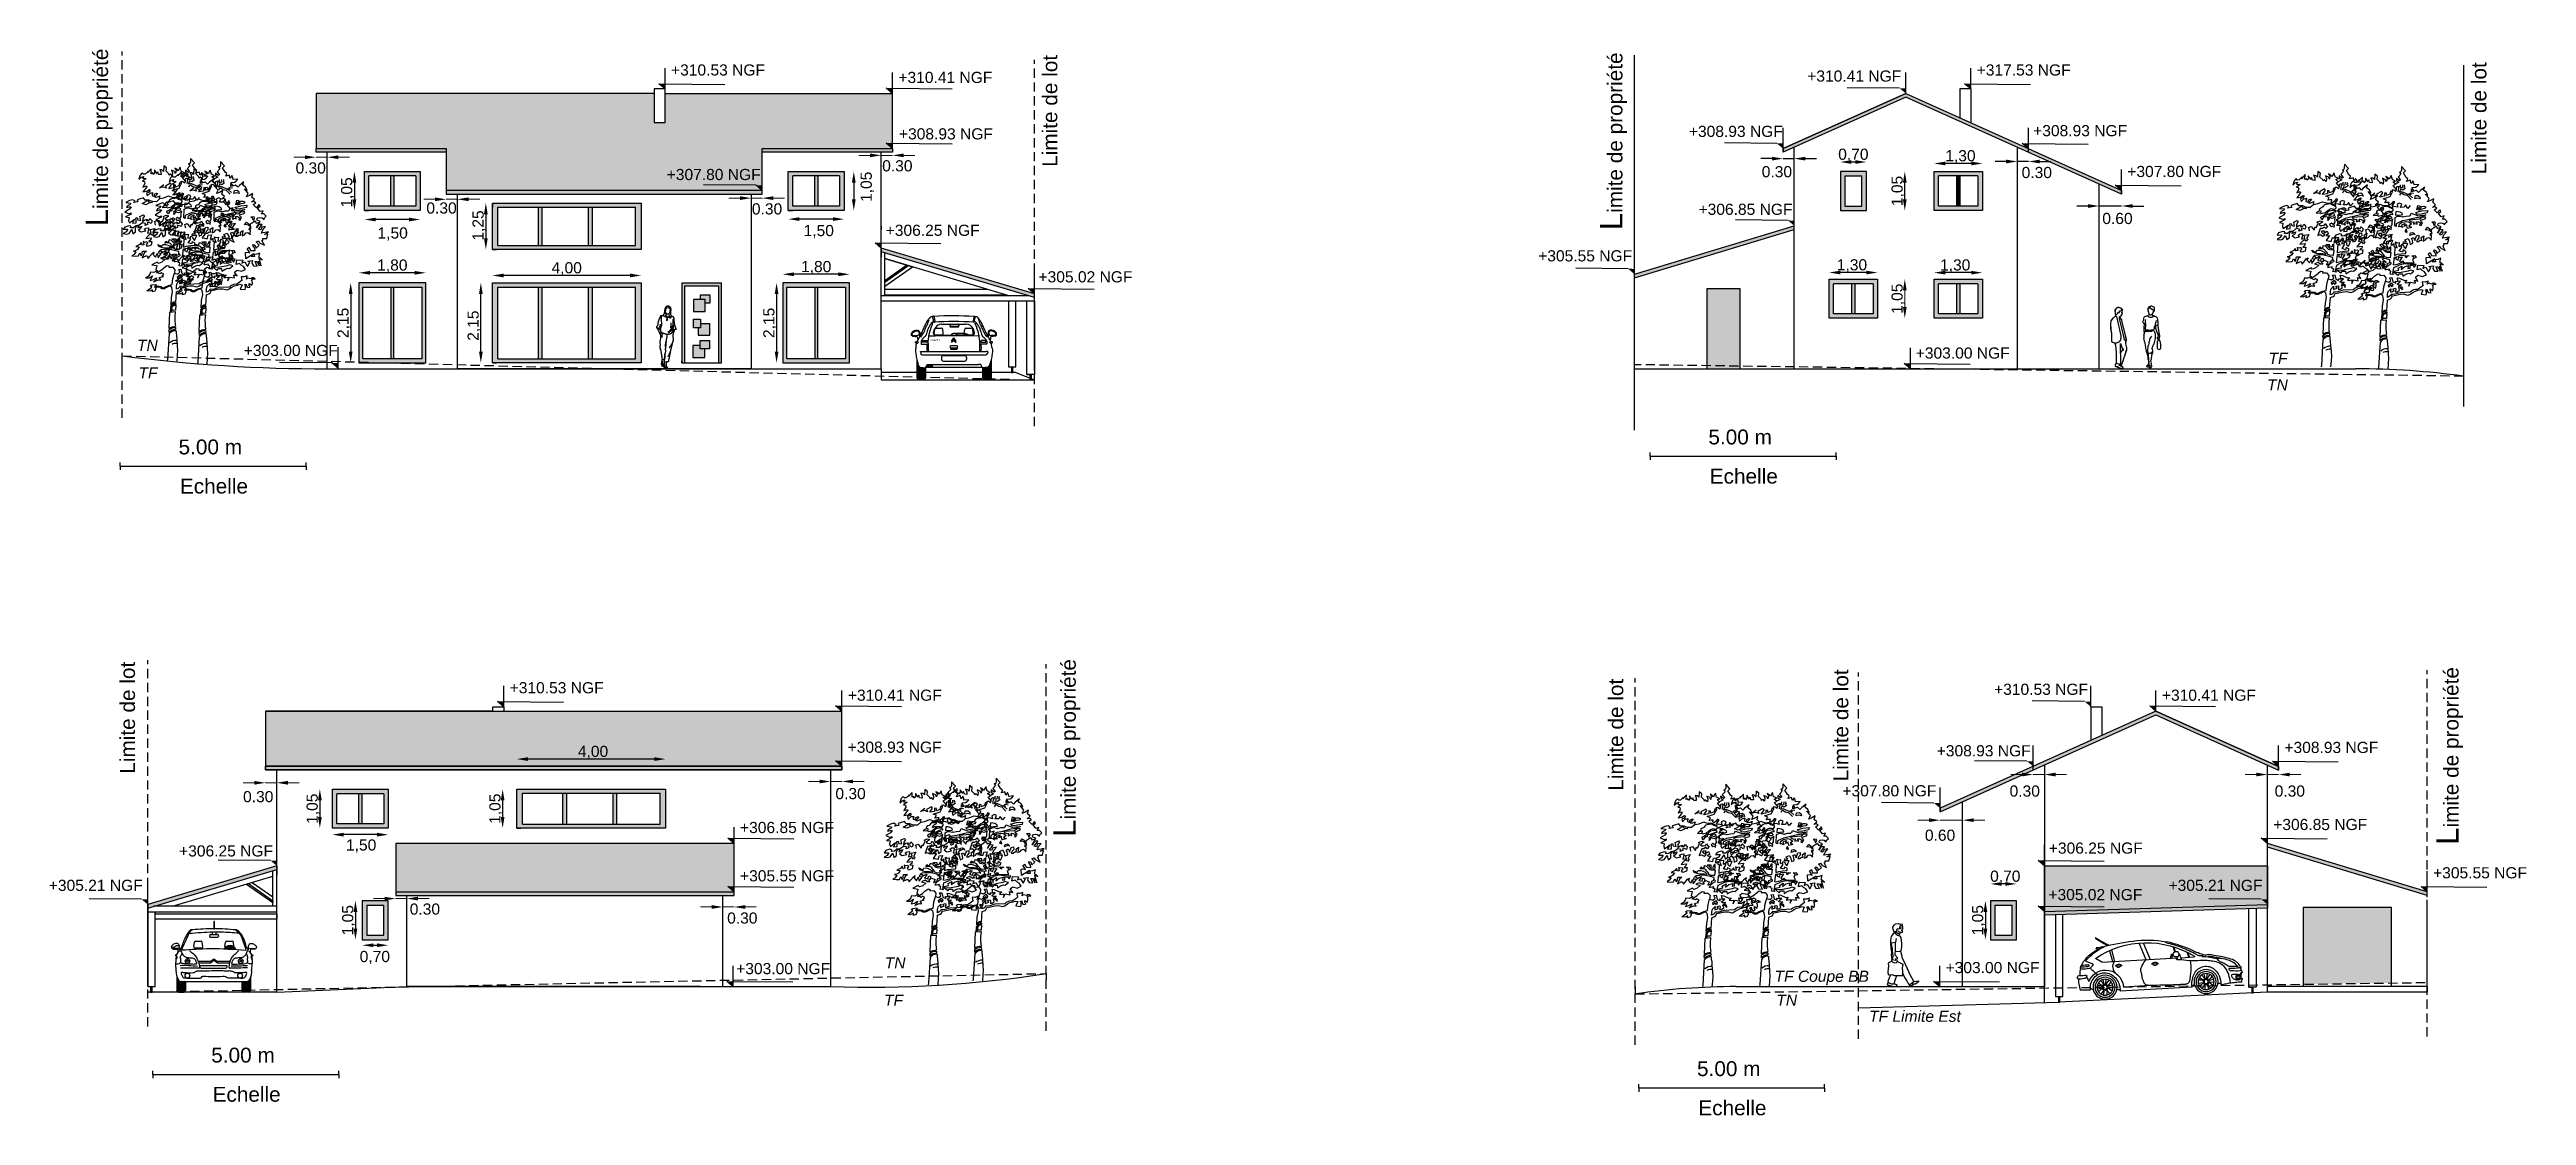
# Model space of a CAD drawing. Header units: millimetres. Extents: x 1514 to 1688, y 984 to 1013.
# Drawn here: x 1514.2 to 1580.8, y 984.5 to 1013.2 of the extents above; entities that cross this region are included whole.
import ezdxf

# ---------------------------------------------------------------- set-up
doc = ezdxf.new("R2010")
doc.units = ezdxf.units.MM
doc.linetypes.add('CACHE', pattern=[0.375, 0.25, -0.125])
for name, color, linetype in [('AUTOS', 250, 'Continuous'), ('Capa1', 250, 'Continuous'), ('Coche', 250, 'Continuous'), ('Cotations', 1, 'Continuous'), ('Cotations2', 7, 'Continuous'), ('Limites', 7, 'Continuous'), ('Menuiseries', 7, 'Continuous'), ('Murs', 7, 'Continuous'), ('PERSONE', 251, 'Continuous'), ('Retini', 8, 'Continuous'), ('Surf Toiture', 12, 'Continuous'), ('T2', 5, 'Continuous'), ('Texte', 7, 'Continuous'), ('Toiture', 7, 'Continuous')]:
    doc.layers.add(name, color=color, linetype=linetype)
doc.layers.add('Débord toiture', color=7, linetype='Continuous', true_color=0x171717)
doc.layers.add('Surf Menuiserie', color=7, linetype='Continuous', true_color=0x171717)
doc.styles.get("Standard").update_dxf_attribs({"font": 'arial.ttf'})
doc.dimstyles.new('ISO-25', dxfattribs={"dimtxt": 2.5, "dimasz": 2.5, "dimexe": 1.25, "dimexo": 0.625, "dimtad": 1, "dimtxsty": 'Standard', "dimcen": 2.5, "dimadec": 0, "dimazin": 0, "dimtfac": 1, "dimtmove": 0, "dimatfit": 3, "dimfxl": 1, "dimarcsym": 0})
pattern_1 = [(0, (6.8005, 0), (0, 6.985), [5.08, -1.905]), (90, (6.8005, 0), (-6.985, 4e-16), [5.08, -1.905])]
pattern_2 = [(0, (6.8005, 0.12), (0, 6.985), [5.08, -1.905]), (90, (6.8005, 0.12), (-6.985, 4e-16), [5.08, -1.905])]

msp = doc.modelspace()

# ---------------------------------------------------------------- texts
at = {"layer": 'Cotations', "char_height": 0.3, "attachment_point": 1}
for s, width, heights, insert in [('+310.53 NGF', 3.01904, [0.424], (1530.898, 1012.774)), ('+317.53 NGF', 4.0709, [0.477], (1566.015, 1012.774)), ('+310.41 NGF', 4.07924, [0.613], (1537.014, 1012.574)), ('+310.41 NGF', 3.84707, [0.559], (1561.458, 1012.61)), ('+308.93 NGF', 2.9409, [0.613], (1537.028, 1011.055)), ('+308.93 NGF', 3.69225, [0.613], (1558.274, 1011.122)), ('+308.93 NGF', 3.69225, [0.613], (1567.534, 1011.141)), ('+307.80 NGF', 2.93662, [0.484], (1530.782, 1009.961)), ('+307.80 NGF', 3.81098, [0.591], (1570.066, 1010.043)), ('+306.85 NGF', 3.2058, [0.498], (1558.534, 1009.025)), ('+306.25 NGF', 3.69713, [0.613], (1536.672, 1008.46)), ('+305.55 NGF', 2.94518, [0.613], (1554.221, 1007.773)), ('+305.02 NGF', 3.69713, [0.613], (1540.781, 1007.208)), ('+303.00 NGF', 2.94228, [0.479], (1519.407, 1005.227)), ('+303.00 NGF', 3.07293, [0.613], (1564.376, 1005.157)), ('+310.53 NGF', 3.34975, [0.384], (1526.558, 996.151)), ('+310.53 NGF', 2.85786, [0.522], (1566.483, 996.109)), ('+310.41 NGF', 3.40063, [0.613], (1535.654, 995.95)), ('+310.41 NGF', 2.91226, [0.595], (1570.997, 995.95)), ('+308.93 NGF', 3.57872, [0.613], (1535.648, 994.551)), ('+308.93 NGF', 3.03917, [0.559], (1564.941, 994.455)), ('+308.93 NGF', 3.03917, [0.559], (1574.292, 994.545)), ('+307.80 NGF', 3.32926, [0.613], (1562.404, 993.378)), ('+306.85 NGF', 3.55328, [0.638], (1532.754, 992.39)), ('+306.25 NGF', 2.86277, [0.59], (1517.666, 991.76)), ('+306.25 NGF', 3.69713, [0.613], (1567.955, 991.836)), ('+305.21 NGF', 2.86277, [0.59], (1514.162, 990.834)), ('+305.55 NGF', 2.81547, [0.562], (1532.754, 991.09)), ('+305.21 NGF', 2.86277, [0.59], (1571.175, 990.834)), ('+305.55 NGF', 3.02995, [0.558], (1578.291, 991.171)), ('+305.02 NGF', 3.69713, [0.613], (1567.944, 990.584)), ('+303.00 NGF', 3.07787, [0.613], (1532.65, 988.593)), ('+303.00 NGF', 3.21352, [0.584], (1565.178, 988.621))]:
    msp.add_mtext_dynamic_manual_height_columns(s, width=width, gutter_width=12.5, heights=heights, dxfattribs=dict(at, insert=insert))
at = {"layer": 'Cotations'}
note = msp.add_mtext_dynamic_manual_height_columns('+306.85 NGF\\P', width=3.00291, gutter_width=12.5, heights=[0.45, 0], dxfattribs=dict(at, insert=(1573.991, 992.471), char_height=0.3, attachment_point=1))
at = {"layer": 'Texte', "attachment_point": 1, "rotation": 90}
for s, width, heights, insert, char_height in [('L{\\H0.66667x;imite de propriété}', 8.45174, [0.882], (1515.156, 1008.416), 0.6), ('Limite de lot', 3.63464, [0.634], (1540.887, 1010.017), 0.4), ('L{\\H0.66667x;imite de propriété}', 8.45174, [0.882], (1555.887, 1008.313), 0.6), ('Limite de lot', 3.63464, [0.634], (1579.325, 1009.819), 0.4), ('Limite de lot', 3.63464, [0.634], (1516.08, 993.687), 0.4), ('L{\\H0.66667x;imite de propriété}', 8.45174, [0.882], (1541.184, 991.989), 0.6), ('Limite de lot', 3.63464, [0.634], (1556.109, 993.229), 0.4), ('Limite de lot', 3.63464, [0.634], (1562.163, 993.483), 0.4), ('L{\\H0.66667x;imite de propriété}', 8.45174, [0.882], (1578.375, 991.774), 0.6)]:
    msp.add_mtext_dynamic_manual_height_columns(s, width=width, gutter_width=12.5, heights=heights, dxfattribs=dict(at, insert=insert, char_height=char_height))
at = {"layer": 'Texte', "char_height": 0.3, "attachment_point": 1}
for s, width, heights, insert in [('{\\fArial|b0|i1|c0|p34;TN}', 0.82311, [0.238], (1516.535, 1005.365)), ('{\\fArial|b0|i1|c0|p34;TF}', 0.82311, [0.238], (1573.864, 1005.016)), ('{\\fArial|b0|i1|c0|p34;TF}', 0.82311, [0.238], (1516.574, 1004.623)), ('{\\fArial|b0|i1|c0|p34;TN}', 0.82311, [0.238], (1573.826, 1004.301)), ('{\\fArial|b0|i1|c0|p34;TN}', 0.82311, [0.238], (1536.646, 988.747)), ('{\\fArial|b0|i1|c0|p34;TF Coupe BB}', 2.90741, [0.354], (1560.578, 988.387)), ('{\\fArial|b0|i1|c0|p34;TF}', 0.82311, [0.238], (1536.627, 987.742)), ('{\\fArial|b0|i1|c0|p34;TN}', 0.82311, [0.238], (1560.626, 987.743)), ('{\\fArial|b0|i1|c0|p34;TF Limite Est}', 2.90741, [0.354], (1563.121, 987.311))]:
    msp.add_mtext_dynamic_manual_height_columns(s, width=width, gutter_width=12.5, heights=heights, dxfattribs=dict(at, insert=insert))
at = {"layer": 'Texte', "transparency": 33554636, "char_height": 0.4, "attachment_point": 1}
for s, insert in [('5.00 m', (1517.652, 1002.68)), ('5.00 m', (1558.799, 1002.948)), ('Echelle', (1517.688, 1001.627)), ('Echelle', (1558.835, 1001.894)), ('5.00 m', (1518.531, 986.315)), ('5.00 m', (1558.493, 985.95)), ('Echelle', (1518.567, 985.261)), ('Echelle', (1558.529, 984.896))]:
    msp.add_mtext_dynamic_manual_height_columns(s, width=2.51012, gutter_width=12.5, heights=[0.53], dxfattribs=dict(at, insert=insert))

# ---------------------------------------------------------------- blocks, each defined once
blk = doc.blocks.new('E13')
at = {"color": 84, "true_color": 0x2aaf18}
for p, q in [((0.69, 19.994), (0.667, 19.911)), ((0.667, 19.911), (0.712, 19.953)), ((0.732, 20.037), (0.69, 19.994)), ((0.712, 19.953), (0.76, 19.968)), ((0.754, 20.008), (0.732, 20.037)), ((0.76, 19.968), (0.736, 19.93)), ((0.736, 19.93), (0.808, 19.923)), ((0.808, 19.923), (0.736, 19.872)), ((0.736, 19.872), (0.774, 19.868)), ((0.788, 20.01), (0.754, 20.008)), ((0.76, 19.968), (0.76, 19.968)), ((0.851, 20.069), (0.788, 20.01)), ((0.909, 20.116), (0.836, 20.035)), ((0.836, 20.035), (0.851, 20.069)), ((0.903, 20.02), (0.909, 20.116)), ((0.932, 20.034), (0.903, 20.02)), ((0.944, 20.004), (0.932, 20.034)), ((0.973, 20.043), (0.944, 20.004)), ((0.969, 20.094), (0.973, 20.044)), ((0.995, 20.059), (0.969, 20.094)), ((0.973, 20.044), (0.973, 20.043)), ((1.022, 20.02), (0.995, 20.059)), ((1.034, 20.058), (1.022, 20.02)), ((1.052, 20.006), (1.034, 20.058)), ((1.099, 20.001), (1.052, 20.006)), ((1.074, 20.102), (1.098, 20.056)), ((1.117, 20.094), (1.074, 20.102)), ((1.098, 20.056), (1.099, 20.001)), ((1.146, 20.066), (1.117, 20.094)), ((1.252, 20.015), (1.198, 20.067)), ((1.258, 19.991), (1.252, 20.015)), ((1.282, 20.015), (1.258, 19.991)), ((1.318, 19.979), (1.282, 20.015)), ((1.303, 20.091), (1.324, 20.036)), ((1.362, 20.064), (1.303, 20.091)), ((1.324, 20.036), (1.318, 19.979)), ((1.383, 20.026), (1.362, 20.064)), ((1.393, 20.087), (1.383, 20.026)), ((1.431, 20.077), (1.406, 20.11)), ((1.474, 20.148), (1.431, 20.077)), ((1.496, 20.069), (1.474, 20.148)), ((1.56, 20.036), (1.496, 20.069)), ((1.496, 19.872), (1.528, 19.867)), ((1.498, 19.829), (1.496, 19.872)), ((1.507, 20.02), (1.56, 20.036)), ((1.555, 19.975), (1.507, 20.02)), ((1.515, 19.95), (1.555, 19.975)), ((1.578, 19.873), (1.515, 19.95)), ((1.624, 20.014), (1.555, 19.975)), ((1.575, 20.088), (1.576, 20.044)), ((1.628, 20.042), (1.575, 20.088)), ((1.576, 20.044), (1.624, 20.014)), ((1.661, 20.174), (1.607, 20.115)), ((1.607, 20.115), (1.654, 20.06)), ((1.654, 20.06), (1.628, 20.042)), ((1.798, 20.084), (1.765, 20.11)), ((1.776, 20.031), (1.798, 20.084)), ((1.844, 20.052), (1.776, 20.031)), ((1.864, 19.988), (1.844, 20.052)), ((1.894, 20.041), (1.864, 19.988)), ((1.873, 19.879), (1.919, 19.843)), ((1.874, 19.826), (1.873, 19.879)), ((1.878, 19.909), (1.951, 19.915)), ((1.919, 19.843), (1.878, 19.909)), ((1.916, 19.999), (1.894, 20.041)), ((1.92, 19.963), (1.916, 19.999)), ((2.012, 19.971), (1.92, 19.963)), ((1.951, 19.915), (1.982, 19.935)), ((1.982, 19.935), (2.012, 19.971)), ((0.484, 19.492), (0.408, 19.454)), ((0.408, 19.454), (0.504, 19.442)), ((0.44, 19.391), (0.421, 19.355)), ((0.492, 19.416), (0.44, 19.391)), ((0.44, 19.391), (0.44, 19.391)), ((0.548, 19.51), (0.484, 19.492)), ((0.504, 19.442), (0.492, 19.416)), ((0.59, 19.481), (0.548, 19.51)), ((0.562, 19.457), (0.59, 19.481)), ((0.647, 19.469), (0.562, 19.457)), ((0.67, 19.521), (0.629, 19.509)), ((0.629, 19.509), (0.647, 19.469)), ((0.803, 19.413), (0.733, 19.435)), ((0.774, 19.868), (0.782, 19.829)), ((0.782, 19.829), (0.782, 19.829)), ((0.846, 19.435), (0.803, 19.413)), ((0.879, 19.448), (0.846, 19.436)), ((0.846, 19.436), (0.846, 19.435)), ((0.862, 19.469), (0.931, 19.454)), ((0.931, 19.454), (0.879, 19.447)), ((0.879, 19.447), (0.879, 19.448)), ((1.008, 19.472), (0.929, 19.473)), ((1.077, 19.532), (1.008, 19.472)), ((1.009, 19.637), (1.035, 19.635)), ((1.02, 19.562), (1.077, 19.588)), ((1.077, 19.588), (1.064, 19.55)), ((1.064, 19.55), (1.077, 19.532)), ((1.071, 19.742), (1.153, 19.808)), ((1.151, 19.759), (1.071, 19.742)), ((1.077, 19.532), (1.156, 19.547)), ((1.171, 19.394), (1.143, 19.38)), ((1.204, 19.734), (1.151, 19.759)), ((1.156, 19.547), (1.244, 19.584)), ((1.183, 19.416), (1.171, 19.394)), ((1.222, 19.401), (1.181, 19.406)), ((1.186, 19.44), (1.183, 19.416)), ((1.285, 19.835), (1.186, 19.779)), ((1.186, 19.779), (1.204, 19.734)), ((1.213, 19.46), (1.186, 19.44)), ((1.237, 19.468), (1.213, 19.46)), ((1.213, 19.359), (1.222, 19.401)), ((1.251, 19.481), (1.237, 19.468)), ((1.244, 19.584), (1.274, 19.576)), ((1.249, 19.725), (1.307, 19.809)), ((1.343, 19.74), (1.249, 19.725)), ((1.265, 19.502), (1.251, 19.481)), ((1.285, 19.834), (1.285, 19.835)), ((1.307, 19.809), (1.285, 19.834)), ((1.298, 19.566), (1.339, 19.557)), ((1.314, 19.691), (1.451, 19.736)), ((1.379, 19.666), (1.314, 19.691)), ((1.345, 19.803), (1.343, 19.74)), ((1.343, 19.74), (1.343, 19.74)), ((1.38, 19.797), (1.345, 19.803)), ((1.349, 19.613), (1.379, 19.666)), ((1.388, 19.62), (1.349, 19.613)), ((1.383, 19.756), (1.38, 19.797)), ((1.449, 19.782), (1.383, 19.756)), ((1.432, 19.62), (1.388, 19.62)), ((1.421, 19.583), (1.432, 19.62)), ((1.443, 19.565), (1.421, 19.583)), ((1.478, 19.59), (1.443, 19.565)), ((1.463, 19.841), (1.449, 19.782)), ((1.451, 19.736), (1.498, 19.829)), ((1.498, 19.829), (1.463, 19.841)), ((1.512, 19.639), (1.478, 19.59)), ((1.491, 19.543), (1.547, 19.628)), ((1.563, 19.536), (1.491, 19.543)), ((1.547, 19.628), (1.512, 19.639)), ((1.528, 19.867), (1.562, 19.839)), ((1.602, 19.524), (1.563, 19.536)), ((1.639, 19.606), (1.588, 19.583)), ((1.588, 19.583), (1.602, 19.524)), ((1.682, 19.587), (1.639, 19.606)), ((1.656, 19.522), (1.682, 19.587)), ((1.728, 19.523), (1.656, 19.522)), ((1.755, 19.571), (1.728, 19.523)), ((1.797, 19.501), (1.755, 19.571)), ((1.844, 19.556), (1.797, 19.501)), ((1.849, 19.368), (1.863, 19.406)), ((1.863, 19.406), (1.987, 19.36)), ((1.954, 19.851), (1.874, 19.826)), ((1.938, 19.689), (1.946, 19.752)), ((1.986, 19.705), (1.938, 19.689)), ((1.946, 19.752), (1.994, 19.755)), ((1.969, 19.853), (1.954, 19.851)), ((1.956, 19.42), (2.069, 19.452)), ((1.984, 19.392), (1.956, 19.419)), ((2.011, 19.812), (1.969, 19.853)), ((1.969, 19.853), (1.969, 19.853)), ((1.973, 19.472), (1.992, 19.56)), ((2.042, 19.545), (1.973, 19.472)), ((1.985, 19.392), (1.984, 19.392)), ((2.038, 19.385), (1.985, 19.392)), ((2.042, 19.692), (1.986, 19.705)), ((1.994, 19.755), (2.026, 19.736)), ((2.007, 19.463), (2.071, 19.542)), ((2.074, 19.488), (2.007, 19.463)), ((2.045, 19.851), (2.011, 19.812)), ((2.026, 19.736), (2.042, 19.692)), ((2.094, 19.398), (2.038, 19.385)), ((2.045, 19.851), (2.045, 19.851)), ((2.071, 19.542), (2.115, 19.543)), ((2.125, 19.497), (2.074, 19.488)), ((2.115, 19.543), (2.15, 19.531)), ((2.15, 19.531), (2.125, 19.497)), ((2.243, 19.655), (2.185, 19.629)), ((2.305, 19.69), (2.243, 19.655)), ((2.28, 19.521), (2.341, 19.575)), ((2.329, 19.533), (2.28, 19.521)), ((2.289, 19.622), (2.305, 19.69)), ((2.341, 19.575), (2.289, 19.622)), ((2.314, 19.476), (2.365, 19.507)), ((2.365, 19.507), (2.329, 19.533)), ((0.388, 18.975), (0.359, 18.932)), ((0.359, 18.932), (0.45, 18.935)), ((0.47, 19.002), (0.388, 18.975)), ((0.481, 19.324), (0.394, 19.27)), ((0.394, 19.27), (0.484, 19.233)), ((0.512, 19.229), (0.406, 19.176)), ((0.406, 19.176), (0.473, 19.165)), ((0.45, 18.935), (0.417, 18.883)), ((0.421, 19.355), (0.475, 19.371)), ((0.473, 19.165), (0.465, 19.1)), ((0.465, 19.1), (0.48, 19.057)), ((0.465, 19.1), (0.465, 19.1)), ((0.509, 18.993), (0.47, 19.002)), ((0.473, 18.851), (0.526, 18.926)), ((0.475, 19.371), (0.517, 19.371)), ((0.48, 19.057), (0.583, 19.133)), ((0.517, 19.371), (0.481, 19.324)), ((0.484, 19.233), (0.511, 19.254)), ((0.502, 18.959), (0.511, 18.993)), ((0.559, 18.963), (0.502, 18.959)), ((0.511, 18.993), (0.509, 18.993)), ((0.511, 19.254), (0.512, 19.229)), ((0.511, 19.254), (0.511, 19.254)), ((0.526, 18.926), (0.548, 18.842)), ((0.583, 19.133), (0.538, 19.05)), ((1.143, 19.38), (1.121, 19.36)), ((1.121, 19.36), (1.191, 19.367)), ((1.191, 19.367), (1.219, 19.356)), ((1.212, 19.284), (1.277, 19.322)), ((1.22, 19.253), (1.212, 19.284)), ((1.217, 19.352), (1.301, 19.372)), ((1.219, 19.356), (1.217, 19.352)), ((1.236, 19.232), (1.22, 19.253)), ((1.227, 19.002), (1.232, 19.017)), ((1.25, 18.964), (1.227, 19.002)), ((1.232, 19.017), (1.285, 19.016)), ((1.286, 19.308), (1.236, 19.232)), ((1.237, 19.117), (1.272, 19.124)), ((1.237, 19.117), (1.237, 19.117)), ((1.288, 19.088), (1.244, 19.06)), ((1.29, 18.938), (1.25, 18.964)), ((1.252, 18.912), (1.29, 18.938)), ((1.272, 19.124), (1.294, 19.141)), ((1.285, 19.016), (1.275, 18.968)), ((1.275, 18.968), (1.34, 19.005)), ((1.277, 19.322), (1.314, 19.356)), ((1.298, 19.291), (1.286, 19.308)), ((1.312, 19.058), (1.288, 19.088)), ((1.294, 19.141), (1.301, 19.158)), ((1.309, 19.291), (1.298, 19.291)), ((1.301, 19.158), (1.324, 19.118)), ((1.314, 19.356), (1.309, 19.291)), ((1.364, 18.955), (1.311, 18.924)), ((1.311, 18.924), (1.345, 18.917)), ((1.349, 19.1), (1.312, 19.058)), ((1.324, 19.118), (1.349, 19.1)), ((1.34, 19.005), (1.364, 18.955)), ((1.345, 18.917), (1.385, 18.921)), ((1.348, 19.28), (1.361, 19.29)), ((1.355, 19.252), (1.348, 19.28)), ((1.396, 19.29), (1.349, 19.218)), ((1.349, 19.218), (1.355, 19.252)), ((1.361, 19.29), (1.396, 19.29)), ((1.42, 19.166), (1.387, 19.137)), ((1.387, 19.137), (1.414, 19.095)), ((1.414, 19.095), (1.427, 19.115)), ((1.447, 19.143), (1.42, 19.166)), ((1.427, 19.115), (1.473, 19.089)), ((1.48, 19.128), (1.457, 19.135)), ((1.473, 19.089), (1.48, 19.128)), ((1.572, 19.146), (1.547, 19.158)), ((1.572, 19.2), (1.572, 19.146)), ((1.757, 19.045), (1.773, 19.039)), ((1.773, 19.039), (1.788, 19.036)), ((1.904, 19.001), (1.839, 18.974)), ((1.851, 19.024), (1.883, 19.029)), ((1.883, 19.029), (1.902, 19.025)), ((1.902, 19.025), (1.916, 19.017)), ((1.939, 18.985), (1.904, 19.001)), ((1.916, 19.017), (1.924, 19.008)), ((1.924, 19.008), (1.939, 18.985)), ((2.057, 19.333), (1.964, 19.32)), ((1.996, 19.358), (2.148, 19.376)), ((2.149, 19.376), (2.057, 19.333)), ((2.063, 18.932), (2.114, 18.968)), ((2.074, 18.877), (2.063, 18.932)), ((2.116, 19.33), (2.071, 19.324)), ((2.114, 18.968), (2.097, 18.862)), ((2.149, 19.33), (2.116, 19.33)), ((2.139, 19.299), (2.149, 19.33)), ((2.142, 18.885), (2.17, 18.919)), ((2.172, 19.083), (2.143, 19.077)), ((2.148, 19.376), (2.149, 19.376)), ((2.17, 18.919), (2.21, 18.93)), ((2.21, 18.93), (2.235, 18.907)), ((2.247, 19.042), (2.222, 19.07)), ((2.223, 19.106), (2.223, 19.105)), ((2.223, 19.105), (2.247, 19.042)), ((2.235, 18.907), (2.253, 18.88)), ((2.236, 18.979), (2.251, 19.027)), ((2.262, 18.978), (2.236, 18.979)), ((2.251, 19.027), (2.268, 19.001)), ((2.253, 18.88), (2.262, 18.978)), ((2.261, 19.097), (2.319, 19.138)), ((2.268, 19.001), (2.261, 19.097)), ((2.319, 19.138), (2.319, 19.138)), ((2.371, 19.109), (2.446, 19.132)), ((2.38, 19.016), (2.449, 19.142)), ((2.422, 19.087), (2.38, 19.016)), ((2.416, 18.988), (2.489, 19.083)), ((2.461, 18.978), (2.416, 18.988)), ((2.489, 19.083), (2.422, 19.087)), ((2.445, 19.221), (2.486, 19.214)), ((2.51, 19.354), (2.452, 19.337)), ((2.485, 19.033), (2.461, 18.978)), ((2.475, 18.918), (2.503, 18.983)), ((2.615, 18.941), (2.475, 18.918)), ((2.479, 19.292), (2.51, 19.354)), ((2.52, 19.292), (2.479, 19.292)), ((2.553, 19.043), (2.485, 19.033)), ((2.486, 19.214), (2.525, 19.184)), ((2.489, 19.083), (2.489, 19.083)), ((2.503, 18.983), (2.553, 19.043)), ((2.566, 19.246), (2.52, 19.292)), ((2.525, 19.184), (2.526, 19.208)), ((2.526, 19.208), (2.566, 19.246)), ((2.534, 18.89), (2.615, 18.941)), ((0.415, 18.88), (0.361, 18.847)), ((0.361, 18.847), (0.429, 18.838)), ((0.417, 18.883), (0.415, 18.88)), ((0.429, 18.838), (0.473, 18.851)), ((0.863, 18.695), (0.921, 18.692)), ((1.023, 18.456), (1.04, 18.375)), ((1.057, 18.597), (1.036, 18.636)), ((1.036, 18.636), (1.098, 18.605)), ((1.04, 18.375), (1.1, 18.457)), ((1.047, 18.465), (1.064, 18.505)), ((1.1, 18.457), (1.047, 18.465)), ((1.099, 18.531), (1.064, 18.505)), ((1.064, 18.505), (1.106, 18.51)), ((1.098, 18.605), (1.122, 18.605)), ((1.106, 18.51), (1.11, 18.472)), ((1.11, 18.472), (1.189, 18.517)), ((1.122, 18.605), (1.134, 18.633)), ((1.15, 18.44), (1.213, 18.422)), ((1.172, 18.663), (1.195, 18.702)), ((1.189, 18.517), (1.201, 18.503)), ((1.195, 18.702), (1.216, 18.677)), ((1.195, 18.702), (1.195, 18.702)), ((1.213, 18.422), (1.229, 18.482)), ((1.216, 18.677), (1.244, 18.687)), ((1.229, 18.482), (1.262, 18.47)), ((1.244, 18.687), (1.259, 18.703)), ((1.252, 18.421), (1.287, 18.437)), ((1.252, 18.42), (1.252, 18.421)), ((1.262, 18.47), (1.257, 18.411)), ((1.259, 18.703), (1.262, 18.73)), ((1.392, 18.739), (1.309, 18.741)), ((1.317, 18.824), (1.358, 18.82)), ((1.358, 18.82), (1.382, 18.813)), ((1.382, 18.813), (1.422, 18.811)), ((1.393, 18.701), (1.392, 18.739)), ((1.428, 18.695), (1.393, 18.701)), ((1.395, 18.378), (1.402, 18.423)), ((1.402, 18.423), (1.445, 18.441)), ((1.427, 18.848), (1.433, 18.874)), ((1.441, 18.732), (1.428, 18.695)), ((1.433, 18.874), (1.5, 18.88)), ((1.469, 18.753), (1.441, 18.732)), ((1.462, 18.442), (1.445, 18.441)), ((1.471, 18.435), (1.462, 18.442)), ((1.467, 18.414), (1.474, 18.424)), ((1.501, 18.88), (1.469, 18.789)), ((1.469, 18.789), (1.485, 18.782)), ((1.474, 18.424), (1.471, 18.435)), ((1.485, 18.782), (1.525, 18.816)), ((1.5, 18.88), (1.501, 18.88)), ((1.525, 18.816), (1.522, 18.759)), ((1.522, 18.759), (1.547, 18.753)), ((1.525, 18.816), (1.525, 18.816)), ((1.547, 18.753), (1.591, 18.733)), ((1.559, 18.845), (1.591, 18.829)), ((1.569, 18.783), (1.559, 18.845)), ((1.56, 18.515), (1.587, 18.557)), ((1.56, 18.515), (1.611, 18.491)), ((1.591, 18.733), (1.569, 18.783)), ((1.611, 18.491), (1.622, 18.542)), ((1.622, 18.542), (1.686, 18.554)), ((1.698, 18.644), (1.632, 18.669)), ((1.686, 18.554), (1.634, 18.472)), ((1.634, 18.472), (1.661, 18.446)), ((1.661, 18.446), (1.697, 18.474)), ((1.697, 18.474), (1.719, 18.443)), ((1.711, 18.688), (1.698, 18.644)), ((1.769, 18.657), (1.711, 18.688)), ((1.763, 18.537), (1.749, 18.581)), ((1.753, 18.622), (1.769, 18.657)), ((1.783, 18.564), (1.763, 18.537)), ((1.825, 18.576), (1.784, 18.564)), ((1.878, 18.575), (1.933, 18.583)), ((1.919, 18.547), (1.878, 18.575)), ((1.895, 18.489), (1.919, 18.547)), ((1.924, 18.439), (1.895, 18.489)), ((1.961, 18.539), (1.908, 18.52)), ((1.933, 18.583), (1.961, 18.539)), ((2.097, 18.862), (2.142, 18.885)), ((2.195, 18.611), (2.234, 18.638)), ((2.218, 18.585), (2.195, 18.611)), ((2.253, 18.88), (2.253, 18.88)), ((2.34, 18.455), (2.273, 18.456)), ((2.304, 18.673), (2.321, 18.69)), ((2.344, 18.619), (2.304, 18.673)), ((2.321, 18.69), (2.354, 18.673)), ((2.321, 18.69), (2.321, 18.69)), ((2.325, 18.512), (2.325, 18.512)), ((2.387, 18.504), (2.335, 18.496)), ((2.335, 18.496), (2.34, 18.455)), ((2.351, 18.573), (2.344, 18.619)), ((2.354, 18.673), (2.369, 18.622)), ((2.369, 18.622), (2.431, 18.677)), ((2.371, 18.742), (2.415, 18.763)), ((2.431, 18.677), (2.371, 18.742)), ((2.444, 18.526), (2.387, 18.504)), ((2.415, 18.763), (2.437, 18.727)), ((2.415, 18.763), (2.415, 18.763)), ((2.427, 18.448), (2.444, 18.526)), ((2.492, 18.395), (2.427, 18.448)), ((2.471, 18.273), (2.431, 18.418)), ((2.431, 18.418), (2.492, 18.395)), ((2.484, 18.772), (2.505, 18.772)), ((2.505, 18.772), (2.504, 18.813)), ((2.504, 18.813), (2.578, 18.812)), ((2.603, 18.895), (2.534, 18.89)), ((2.578, 18.812), (2.603, 18.895)), ((0.85, 18.009), (0.795, 17.984)), ((0.795, 17.984), (0.869, 17.983)), ((0.881, 18.051), (0.85, 18.009)), ((0.869, 17.983), (0.933, 18.023)), ((0.894, 18.09), (0.881, 18.051)), ((0.933, 18.023), (0.889, 17.932)), ((0.889, 17.932), (0.954, 17.948)), ((0.957, 18.086), (0.894, 18.09)), ((0.954, 17.948), (1.013, 17.984)), ((0.954, 17.948), (0.954, 17.948)), ((1.032, 18.117), (0.957, 18.086)), ((0.959, 17.902), (1.043, 17.941)), ((0.994, 17.936), (0.959, 17.902)), ((1.013, 17.984), (0.994, 17.936)), ((0.999, 18.137), (1.032, 18.117)), ((1.012, 18.08), (1.11, 18.138)), ((1.047, 18.074), (1.012, 18.08)), ((1.043, 17.941), (1.044, 17.94)), ((1.044, 17.94), (1.096, 17.934)), ((1.085, 18.057), (1.047, 18.074)), ((1.062, 17.986), (1.144, 18.009)), ((1.096, 17.934), (1.062, 17.986)), ((1.105, 18.081), (1.085, 18.057)), ((1.158, 18.394), (1.088, 18.366)), ((1.088, 18.366), (1.172, 18.34)), ((1.155, 18.055), (1.105, 18.081)), ((1.11, 18.138), (1.154, 18.18)), ((1.116, 18.015), (1.155, 18.055)), ((1.116, 18.015), (1.116, 18.015)), ((1.144, 18.009), (1.116, 18.015)), ((1.207, 18.364), (1.158, 18.394)), ((1.251, 18.365), (1.207, 18.364)), ((1.224, 18.399), (1.251, 18.365)), ((1.353, 18.409), (1.323, 18.349)), ((1.323, 18.349), (1.395, 18.378)), ((1.37, 18.141), (1.36, 18.075)), ((1.36, 18.075), (1.425, 18.056)), ((1.367, 18.338), (1.435, 18.4)), ((1.439, 18.311), (1.376, 18.298)), ((1.425, 18.056), (1.469, 18.09)), ((1.432, 18.282), (1.439, 18.311)), ((1.468, 18.272), (1.432, 18.282)), ((1.435, 18.4), (1.467, 18.414)), ((1.444, 18.146), (1.485, 18.151)), ((1.469, 18.09), (1.444, 18.146)), ((1.451, 18.218), (1.468, 18.272)), ((1.514, 18.208), (1.451, 18.218)), ((1.485, 18.151), (1.505, 18.065)), ((1.497, 18.25), (1.514, 18.208)), ((1.536, 18.241), (1.497, 18.25)), ((1.505, 18.065), (1.563, 18.04)), ((1.505, 17.929), (1.56, 17.939)), ((1.51, 18.261), (1.567, 18.282)), ((1.604, 18.186), (1.536, 18.241)), ((1.557, 18.078), (1.612, 18.074)), ((1.563, 18.04), (1.557, 18.078)), ((1.56, 17.939), (1.563, 17.919)), ((1.567, 18.282), (1.62, 18.293)), ((1.589, 18.017), (1.629, 18.053)), ((1.621, 18.001), (1.589, 18.017)), ((1.593, 18.145), (1.638, 18.138)), ((1.612, 18.074), (1.593, 18.145)), ((1.604, 18.186), (1.632, 18.222)), ((1.608, 18.329), (1.683, 18.374)), ((1.62, 18.293), (1.608, 18.329)), ((1.657, 18.075), (1.612, 18.074)), ((1.617, 17.971), (1.678, 18.005)), ((1.667, 17.961), (1.617, 17.971)), ((1.678, 18.005), (1.621, 18.001)), ((1.621, 17.953), (1.656, 17.948)), ((1.636, 17.9), (1.621, 17.953)), ((1.629, 18.053), (1.657, 18.075)), ((1.632, 18.222), (1.696, 18.222)), ((1.638, 18.138), (1.734, 18.094)), ((1.656, 17.948), (1.68, 17.929)), ((1.667, 18.309), (1.735, 18.36)), ((1.689, 17.958), (1.667, 17.961)), ((1.803, 18.276), (1.67, 18.248)), ((1.67, 18.248), (1.67, 18.247)), ((1.688, 17.907), (1.699, 17.932)), ((1.699, 17.932), (1.689, 17.958)), ((1.696, 18.222), (1.703, 18.174)), ((1.703, 18.174), (1.762, 18.212)), ((1.734, 18.094), (1.782, 18.097)), ((1.735, 18.36), (1.813, 18.382)), ((1.782, 18.097), (1.739, 18.05)), ((1.739, 18.05), (1.778, 18.044)), ((1.778, 18.044), (1.824, 18.056)), ((1.813, 18.382), (1.801, 18.326)), ((1.801, 18.326), (1.845, 18.331)), ((1.851, 18.295), (1.803, 18.276)), ((1.819, 18.232), (1.852, 18.224)), ((1.824, 18.056), (1.819, 17.983)), ((1.819, 17.983), (1.852, 18.055)), ((1.845, 18.331), (1.846, 18.383)), ((1.846, 18.383), (1.905, 18.391)), ((1.88, 18.286), (1.851, 18.295)), ((1.852, 18.055), (1.946, 18.038)), ((1.917, 18.276), (1.88, 18.286)), ((1.905, 18.391), (1.926, 18.348)), ((1.926, 18.348), (1.963, 18.406)), ((1.932, 18.1), (1.998, 18.081)), ((1.946, 18.038), (1.932, 18.1)), ((1.95, 18.153), (1.998, 18.192)), ((1.998, 18.081), (1.95, 18.153)), ((1.981, 18.301), (1.992, 18.393)), ((2.045, 18.322), (1.981, 18.301)), ((1.992, 18.393), (2.111, 18.387)), ((1.998, 18.192), (2.082, 18.168)), ((2.044, 18.322), (2.045, 18.322)), ((2.078, 18.289), (2.044, 18.322)), ((2.097, 17.995), (2.066, 17.967)), ((2.123, 18.261), (2.078, 18.289)), ((2.14, 18.06), (2.081, 18.062)), ((2.081, 18.062), (2.085, 18.018)), ((2.082, 18.168), (2.163, 18.203)), ((2.085, 18.018), (2.097, 17.995)), ((2.111, 18.387), (2.091, 18.328)), ((2.091, 18.328), (2.153, 18.352)), ((2.194, 18.081), (2.14, 18.06)), ((2.153, 18.352), (2.202, 18.262)), ((2.18, 18.016), (2.194, 18.081)), ((2.201, 18.037), (2.18, 18.016)), ((2.273, 18.02), (2.201, 18.037)), ((2.202, 18.262), (2.248, 18.348)), ((2.208, 18.365), (2.299, 18.377)), ((2.29, 18.039), (2.273, 18.02)), ((2.281, 17.995), (2.315, 18.018)), ((2.294, 17.968), (2.281, 17.995)), ((2.299, 18.377), (2.286, 18.326)), ((2.286, 18.326), (2.319, 18.276)), ((2.286, 17.894), (2.297, 17.937)), ((2.317, 18.038), (2.29, 18.039)), ((2.297, 17.937), (2.294, 17.968)), ((2.315, 18.018), (2.354, 18.017)), ((2.354, 18.017), (2.317, 18.038)), ((2.319, 18.276), (2.393, 18.271)), ((2.393, 18.271), (2.35, 18.358)), ((2.35, 18.358), (2.392, 18.357)), ((2.392, 18.357), (2.432, 18.273)), ((2.424, 18.369), (2.471, 18.273)), ((2.432, 18.273), (2.424, 18.369)), ((0.818, 17.725), (0.921, 17.802)), ((0.863, 17.719), (0.818, 17.725)), ((0.891, 17.729), (0.863, 17.719)), ((0.889, 17.826), (0.917, 17.845)), ((0.921, 17.802), (0.889, 17.826)), ((0.934, 17.749), (0.891, 17.729)), ((0.917, 17.845), (1.003, 17.853)), ((0.93, 17.706), (0.934, 17.749)), ((0.977, 17.723), (0.93, 17.706)), ((0.93, 17.706), (0.93, 17.706)), ((1.003, 17.853), (0.969, 17.8)), ((0.99, 17.744), (0.977, 17.723)), ((0.977, 17.723), (0.977, 17.723)), ((0.997, 17.767), (0.99, 17.744)), ((0.992, 17.787), (0.997, 17.767)), ((0.997, 17.767), (0.997, 17.767)), ((1.465, 17.928), (1.462, 17.865)), ((1.462, 17.865), (1.496, 17.878)), ((1.496, 17.878), (1.532, 17.892)), ((1.532, 17.892), (1.505, 17.929)), ((1.561, 17.888), (1.554, 17.871)), ((1.554, 17.871), (1.595, 17.87)), ((1.563, 17.919), (1.561, 17.888)), ((1.595, 17.87), (1.636, 17.9)), ((1.68, 17.929), (1.688, 17.907)), ((2.052, 17.914), (2.095, 17.904)), ((2.095, 17.904), (2.058, 17.821)), ((2.058, 17.821), (2.157, 17.81)), ((2.144, 17.902), (2.174, 17.918)), ((2.161, 17.885), (2.144, 17.902)), ((2.157, 17.81), (2.165, 17.84)), ((2.165, 17.872), (2.161, 17.885)), ((2.166, 17.859), (2.165, 17.872)), ((2.165, 17.84), (2.166, 17.859)), ((2.174, 17.918), (2.176, 17.888)), ((2.176, 17.888), (2.194, 17.855)), ((2.194, 17.855), (2.233, 17.849)), ((2.233, 17.849), (2.253, 17.856)), ((2.235, 17.892), (2.236, 17.928)), ((2.253, 17.856), (2.235, 17.892)), ((2.236, 17.928), (2.286, 17.894))]:
    blk.add_line(p, q, dxfattribs=at)
at = {"color": 62, "true_color": 0xacc205}
for p, q in [((1.153, 20.173), (1.146, 20.066)), ((1.205, 20.135), (1.153, 20.173)), ((1.198, 20.067), (1.205, 20.135)), ((1.367, 20.128), (1.393, 20.087)), ((1.406, 20.11), (1.367, 20.128)), ((1.665, 20.216), (1.635, 20.21)), ((1.635, 20.21), (1.661, 20.174)), ((1.674, 20.251), (1.665, 20.216)), ((1.676, 20.32), (1.674, 20.251)), ((1.753, 20.235), (1.676, 20.32)), ((1.715, 20.195), (1.753, 20.235)), ((1.765, 20.11), (1.715, 20.195)), ((1.753, 20.235), (1.753, 20.235)), ((2.13, 19.917), (2.045, 19.851)), ((2.108, 19.87), (2.13, 19.917)), ((2.126, 19.846), (2.108, 19.87)), ((0.754, 19.546), (0.67, 19.521)), ((0.733, 19.435), (0.838, 19.497)), ((0.785, 19.712), (0.743, 19.662)), ((0.743, 19.662), (0.818, 19.676)), ((0.782, 19.829), (0.745, 19.759)), ((0.745, 19.759), (0.813, 19.783)), ((0.788, 19.503), (0.754, 19.546)), ((0.818, 19.764), (0.785, 19.712)), ((0.788, 19.503), (0.788, 19.503)), ((0.861, 19.502), (0.788, 19.503)), ((0.813, 19.783), (0.818, 19.764)), ((0.861, 19.66), (0.815, 19.641)), ((0.815, 19.641), (0.828, 19.586)), ((0.818, 19.676), (0.871, 19.708)), ((0.828, 19.586), (0.89, 19.648)), ((0.838, 19.497), (0.862, 19.469)), ((0.886, 19.697), (0.861, 19.66)), ((0.929, 19.473), (0.861, 19.502)), ((0.871, 19.708), (0.886, 19.697)), ((0.89, 19.648), (0.905, 19.638)), ((0.905, 19.638), (0.932, 19.651)), ((0.932, 19.651), (0.924, 19.591)), ((0.924, 19.591), (0.97, 19.575)), ((0.97, 19.575), (0.971, 19.62)), ((0.971, 19.62), (1.009, 19.637)), ((1.035, 19.635), (0.976, 19.564)), ((0.976, 19.564), (1.02, 19.562)), ((1.992, 19.56), (2.042, 19.545)), ((2.069, 19.452), (2.191, 19.46)), ((2.18, 19.415), (2.094, 19.398)), ((2.164, 19.814), (2.126, 19.846)), ((2.141, 19.781), (2.193, 19.758)), ((2.214, 19.695), (2.141, 19.781)), ((2.193, 19.758), (2.164, 19.814)), ((2.191, 19.46), (2.18, 19.415)), ((2.185, 19.629), (2.214, 19.695)), ((2.376, 19.413), (2.314, 19.476)), ((2.425, 19.474), (2.376, 19.413)), ((2.4, 19.403), (2.447, 19.44)), ((2.452, 19.337), (2.4, 19.403)), ((2.447, 19.44), (2.425, 19.474)), ((0.647, 19.117), (0.702, 19.106)), ((0.735, 19.058), (0.671, 19.01)), ((0.684, 19.184), (0.754, 19.214)), ((0.702, 19.106), (0.684, 19.184)), ((0.794, 19.047), (0.735, 19.058)), ((0.74, 19.141), (0.739, 19.084)), ((0.739, 19.084), (0.782, 19.118)), ((0.773, 19.194), (0.74, 19.141)), ((0.754, 19.214), (0.773, 19.194)), ((0.782, 19.118), (0.827, 19.13)), ((0.809, 18.954), (0.853, 18.958)), ((0.827, 19.13), (0.817, 19.095)), ((0.817, 19.095), (0.864, 19.108)), ((0.857, 19.068), (0.829, 19.06)), ((0.829, 19.06), (0.842, 19.029)), ((0.906, 19.045), (0.857, 19.068)), ((0.864, 19.108), (0.883, 19.144)), ((0.883, 19.144), (0.923, 19.099)), ((0.923, 19.099), (0.906, 19.045)), ((0.974, 19.082), (1.023, 19.102)), ((0.985, 19.058), (0.974, 19.082)), ((0.993, 19.014), (0.985, 19.058)), ((1.023, 19.102), (1.056, 19.057)), ((1.056, 19.057), (1.084, 19.026)), ((1.244, 19.06), (1.204, 19.057)), ((1.385, 18.921), (1.317, 18.824)), ((1.738, 18.886), (1.803, 18.916)), ((1.768, 19.245), (1.818, 19.236)), ((2.032, 19.291), (1.826, 19.274)), ((1.839, 18.974), (1.851, 19.024)), ((1.91, 19.192), (1.941, 19.208)), ((1.935, 18.872), (1.971, 18.964)), ((1.965, 19.24), (2.006, 19.239)), ((1.971, 18.964), (2.012, 18.975)), ((2.017, 18.924), (1.987, 18.893)), ((2.006, 19.239), (2.047, 19.218)), ((2.047, 19.218), (2.03, 19.175)), ((2.03, 19.175), (2.057, 19.168)), ((2.071, 19.324), (2.032, 19.291)), ((2.047, 19.272), (2.139, 19.299)), ((2.068, 19.234), (2.047, 19.272)), ((2.047, 19.218), (2.047, 19.218)), ((2.057, 19.168), (2.084, 19.226)), ((2.084, 19.226), (2.068, 19.234)), ((2.143, 19.077), (2.184, 19.133)), ((2.197, 19.079), (2.172, 19.083)), ((2.184, 19.133), (2.223, 19.106)), ((2.222, 19.07), (2.197, 19.079)), ((2.33, 19.237), (2.27, 19.231)), ((2.27, 19.231), (2.293, 19.217)), ((2.293, 19.217), (2.303, 19.201)), ((2.303, 19.201), (2.311, 19.167)), ((2.311, 19.167), (2.323, 19.177)), ((2.319, 19.138), (2.351, 19.159)), ((2.323, 19.177), (2.341, 19.208)), ((2.341, 19.208), (2.33, 19.237)), ((2.351, 19.159), (2.371, 19.109)), ((2.385, 19.193), (2.404, 19.216)), ((2.392, 19.166), (2.385, 19.193)), ((2.449, 19.142), (2.392, 19.166)), ((2.404, 19.216), (2.445, 19.221)), ((0.571, 18.441), (0.527, 18.414)), ((0.593, 18.508), (0.558, 18.506)), ((0.558, 18.506), (0.608, 18.489)), ((0.608, 18.489), (0.571, 18.441)), ((0.636, 18.535), (0.593, 18.508)), ((0.683, 18.631), (0.607, 18.593)), ((0.607, 18.593), (0.674, 18.586)), ((0.674, 18.586), (0.636, 18.535)), ((0.636, 18.535), (0.636, 18.535)), ((0.656, 18.411), (0.682, 18.469)), ((0.682, 18.469), (0.711, 18.413)), ((0.711, 18.671), (0.683, 18.631)), ((0.725, 18.641), (0.711, 18.671)), ((0.711, 18.413), (0.728, 18.455)), ((0.728, 18.622), (0.725, 18.641)), ((0.765, 18.629), (0.728, 18.622)), ((0.728, 18.455), (0.738, 18.505)), ((0.771, 18.466), (0.73, 18.375)), ((0.738, 18.505), (0.814, 18.506)), ((0.738, 18.505), (0.738, 18.505)), ((0.749, 18.69), (0.765, 18.629)), ((0.776, 18.676), (0.749, 18.69)), ((0.814, 18.506), (0.771, 18.466)), ((0.824, 18.685), (0.776, 18.676)), ((0.812, 18.629), (0.842, 18.665)), ((0.836, 18.595), (0.812, 18.629)), ((0.842, 18.665), (0.824, 18.685)), ((0.835, 18.854), (0.904, 18.864)), ((0.905, 18.619), (0.836, 18.595)), ((0.842, 18.665), (0.842, 18.665)), ((0.88, 18.403), (0.929, 18.465)), ((0.921, 18.692), (0.905, 18.619)), ((0.929, 18.465), (0.964, 18.486)), ((0.964, 18.486), (0.938, 18.447)), ((0.938, 18.447), (0.991, 18.386)), ((0.991, 18.386), (1.023, 18.456)), ((1.201, 18.503), (1.15, 18.44)), ((1.287, 18.437), (1.353, 18.409)), ((1.422, 18.811), (1.427, 18.848)), ((1.987, 18.893), (1.967, 18.853)), ((1.967, 18.853), (2.009, 18.853)), ((2.161, 18.538), (2.212, 18.546)), ((2.167, 18.414), (2.161, 18.538)), ((2.325, 18.512), (2.167, 18.414)), ((2.212, 18.546), (2.25, 18.532)), ((2.25, 18.532), (2.218, 18.585)), ((2.234, 18.638), (2.259, 18.577)), ((2.259, 18.577), (2.351, 18.573)), ((2.273, 18.456), (2.325, 18.512)), ((2.437, 18.727), (2.532, 18.678)), ((2.532, 18.678), (2.484, 18.772)), ((0.527, 18.414), (0.59, 18.407)), ((0.59, 18.407), (0.656, 18.411)), ((0.73, 18.375), (0.801, 18.409)), ((0.801, 18.409), (0.83, 18.411)), ((0.83, 18.411), (0.849, 18.363)), ((0.849, 18.363), (0.88, 18.403)), ((1.257, 18.411), (1.224, 18.399)), ((1.67, 18.247), (1.536, 18.241)), ((1.683, 18.374), (1.667, 18.309)), ((1.762, 18.212), (1.819, 18.232)), ((1.852, 18.224), (1.917, 18.276)), ((2.163, 18.203), (2.123, 18.261)), ((2.248, 18.348), (2.208, 18.365))]:
    blk.add_line(p, q, dxfattribs=at)
at = {"color": 47, "true_color": 0x8d6a35}
for p, q in [((1.562, 19.839), (1.578, 19.873)), ((1.578, 19.873), (1.582, 19.929)), ((1.582, 19.929), (1.621, 19.939)), ((1.621, 19.939), (1.602, 19.826)), ((1.663, 19.878), (1.627, 19.819)), ((1.646, 19.908), (1.693, 19.912)), ((1.7, 19.862), (1.663, 19.878)), ((1.36, 19.537), (1.324, 19.532)), ((1.339, 19.557), (1.375, 19.558)), ((1.347, 19.386), (1.376, 19.408)), ((1.383, 19.541), (1.36, 19.537)), ((1.375, 19.558), (1.405, 19.56)), ((1.376, 19.408), (1.441, 19.42)), ((1.377, 19.435), (1.417, 19.449)), ((1.415, 19.534), (1.383, 19.541)), ((1.405, 19.56), (1.453, 19.535)), ((1.442, 19.517), (1.415, 19.534)), ((1.417, 19.449), (1.447, 19.448)), ((1.441, 19.42), (1.489, 19.421)), ((1.486, 19.499), (1.442, 19.517)), ((1.447, 19.448), (1.487, 19.437)), ((1.453, 19.535), (1.503, 19.514)), ((1.51, 19.495), (1.486, 19.499)), ((1.487, 19.437), (1.512, 19.466)), ((1.489, 19.421), (1.499, 19.397)), ((1.499, 19.397), (1.5, 19.378)), ((1.503, 19.514), (1.506, 19.542)), ((1.512, 19.466), (1.51, 19.495)), ((1.565, 19.442), (1.56, 19.368)), ((1.566, 19.443), (1.565, 19.442)), ((1.612, 19.438), (1.566, 19.443)), ((1.65, 19.429), (1.612, 19.438)), ((1.627, 19.819), (1.676, 19.835)), ((1.642, 19.761), (1.672, 19.81)), ((1.672, 19.81), (1.722, 19.771)), ((1.722, 19.771), (1.788, 19.758)), ((1.473, 19.38), (1.421, 19.36)), ((1.431, 19.349), (1.454, 19.353)), ((1.458, 19.3), (1.438, 19.298)), ((1.454, 19.353), (1.467, 19.35)), ((1.472, 19.306), (1.458, 19.3)), ((1.467, 19.35), (1.475, 19.34)), ((1.482, 19.326), (1.472, 19.306)), ((1.5, 19.378), (1.473, 19.38)), ((1.475, 19.34), (1.482, 19.326)), ((1.547, 19.158), (1.551, 19.323)), ((1.551, 19.323), (1.594, 19.348)), ((1.594, 19.348), (1.639, 19.352)), ((1.639, 19.352), (1.697, 19.335)), ((1.708, 19.335), (1.764, 19.352)), ((1.245, 18.562), (1.152, 18.563)), ((1.231, 18.622), (1.274, 18.601)), ((1.302, 18.531), (1.241, 18.543)), ((1.307, 18.554), (1.245, 18.562)), ((1.288, 18.644), (1.264, 18.658)), ((1.274, 18.601), (1.292, 18.583)), ((1.305, 18.623), (1.288, 18.644)), ((1.292, 18.583), (1.303, 18.565)), ((1.379, 18.513), (1.302, 18.531)), ((1.303, 18.565), (1.307, 18.554)), ((1.323, 18.6), (1.305, 18.623)), ((1.307, 18.554), (1.307, 18.554)), ((1.342, 18.576), (1.323, 18.6)), ((1.34, 18.677), (1.358, 18.656)), ((1.347, 18.556), (1.342, 18.576)), ((1.385, 18.538), (1.347, 18.556)), ((1.358, 18.656), (1.393, 18.647)), ((1.363, 18.702), (1.378, 18.681)), ((1.378, 18.681), (1.392, 18.673)), ((1.449, 18.494), (1.379, 18.513)), ((1.456, 18.533), (1.385, 18.538)), ((1.392, 18.673), (1.42, 18.668)), ((1.393, 18.647), (1.453, 18.64)), ((1.42, 18.668), (1.458, 18.664)), ((1.445, 18.441), (1.449, 18.494)), ((1.453, 18.64), (1.467, 18.645)), ((1.467, 18.645), (1.456, 18.533)), ((1.458, 18.664), (1.467, 18.677)), ((1.467, 18.677), (1.469, 18.753)), ((1.519, 18.396), (1.54, 18.548)), ((1.547, 18.752), (1.537, 18.583)), ((1.537, 18.583), (1.595, 18.604)), ((1.54, 18.548), (1.624, 18.561)), ((1.595, 18.604), (1.675, 18.614)), ((1.6, 18.412), (1.663, 18.436)), ((1.624, 18.561), (1.637, 18.587)), ((1.735, 18.418), (1.631, 18.393)), ((1.663, 18.436), (1.719, 18.443)), ((1.675, 18.614), (1.753, 18.622)), ((1.719, 18.443), (1.776, 18.435)), ((1.843, 18.404), (1.735, 18.418)), ((1.316, 17.848), (1.331, 17.967)), ((1.331, 17.967), (1.36, 18.075)), ((1.424, 18.002), (1.473, 18.046)), ((1.427, 17.961), (1.424, 18.002)), ((1.471, 17.998), (1.427, 17.961)), ((1.493, 17.964), (1.471, 17.998)), ((1.473, 18.046), (1.508, 18.006)), ((1.508, 18.006), (1.493, 17.964)), ((1.51, 18.261), (1.527, 18.345)), ((1.519, 18.396), (1.6, 18.412)), ((1.527, 18.345), (1.568, 18.367)), ((1.568, 18.367), (1.631, 18.393)), ((1.123, 17.769), (1.098, 17.782)), ((1.102, 17.811), (1.113, 17.802)), ((1.113, 17.802), (1.133, 17.794)), ((1.16, 17.769), (1.123, 17.769)), ((1.133, 17.794), (1.156, 17.789)), ((1.156, 17.789), (1.175, 17.8)), ((1.195, 17.785), (1.16, 17.769)), ((1.175, 17.8), (1.248, 17.833)), ((1.219, 17.797), (1.195, 17.785)), ((1.244, 17.812), (1.219, 17.797)), ((1.269, 17.82), (1.244, 17.812)), ((1.248, 17.833), (1.316, 17.848)), ((1.294, 17.813), (1.269, 17.82)), ((1.313, 17.793), (1.294, 17.813)), ((1.304, 17.412), (1.307, 17.456)), ((1.388, 17.48), (1.39, 17.461)), ((1.403, 17.82), (1.413, 17.875)), ((1.413, 17.875), (1.465, 17.928)), ((1.457, 17.797), (1.435, 17.776)), ((1.472, 17.818), (1.457, 17.797)), ((1.508, 17.815), (1.472, 17.818)), ((1.486, 17.773), (1.498, 17.79)), ((1.498, 17.79), (1.531, 17.796)), ((1.548, 17.821), (1.508, 17.815)), ((1.531, 17.796), (1.656, 17.823)), ((1.646, 17.85), (1.548, 17.821)), ((1.847, 17.861), (1.646, 17.85)), ((1.656, 17.823), (1.72, 17.827)), ((1.72, 17.827), (1.769, 17.811)), ((1.769, 17.811), (1.807, 17.807)), ((1.807, 17.807), (1.843, 17.823)), ((1.843, 17.823), (1.898, 17.859)), ((1.87, 17.883), (1.847, 17.861)), ((1.913, 17.906), (1.87, 17.883)), ((1.898, 17.859), (1.944, 17.884)), ((1.949, 17.917), (1.913, 17.906)), ((1.26, 16.909), (1.256, 16.967)), ((1.289, 17.424), (1.278, 17.324)), ((1.278, 17.324), (1.312, 17.328)), ((1.304, 17.393), (1.289, 17.424)), ((1.297, 17.375), (1.304, 17.393)), ((1.299, 17.352), (1.297, 17.362)), ((1.304, 17.342), (1.299, 17.352)), ((1.312, 17.328), (1.304, 17.342)), ((1.313, 17.368), (1.317, 17.406)), ((1.379, 17.347), (1.334, 17.345)), ((1.387, 17.444), (1.379, 17.347)), ((1.381, 17.01), (1.385, 16.968)), ((1.225, 16.35), (1.234, 16.388))]:
    blk.add_line(p, q, dxfattribs=at)
at = {"color": 45, "true_color": 0xba8d4a}
for p, q in [((1.648, 19.964), (1.646, 19.908)), ((1.693, 19.912), (1.7, 19.966)), ((1.753, 19.901), (1.7, 19.862)), ((1.73, 19.963), (1.723, 19.914)), ((1.723, 19.914), (1.747, 19.941)), ((1.288, 19.52), (1.265, 19.502)), ((1.274, 19.576), (1.298, 19.566)), ((1.324, 19.532), (1.288, 19.52)), ((1.301, 19.372), (1.377, 19.435)), ((1.336, 19.33), (1.347, 19.386)), ((1.689, 19.407), (1.65, 19.429)), ((1.676, 19.835), (1.813, 19.774)), ((1.698, 19.381), (1.689, 19.407)), ((1.788, 19.758), (1.863, 19.676)), ((1.813, 19.774), (1.849, 19.809)), ((1.864, 19.774), (1.831, 19.762)), ((1.831, 19.762), (1.888, 19.71)), ((1.849, 19.809), (1.908, 19.799)), ((1.367, 19.338), (1.336, 19.33)), ((1.421, 19.36), (1.367, 19.338)), ((1.374, 19.319), (1.431, 19.349)), ((1.416, 19.303), (1.374, 19.319)), ((1.439, 19.254), (1.395, 19.27)), ((1.438, 19.298), (1.416, 19.303)), ((1.484, 19.273), (1.439, 19.254)), ((1.488, 19.183), (1.456, 19.139)), ((1.501, 19.296), (1.484, 19.273)), ((1.497, 19.287), (1.484, 19.239)), ((1.484, 19.239), (1.488, 19.183)), ((1.56, 19.368), (1.675, 19.377)), ((1.675, 19.377), (1.698, 19.381)), ((1.764, 19.352), (1.831, 19.355)), ((1.152, 18.563), (1.057, 18.597)), ((1.241, 18.543), (1.099, 18.531)), ((1.134, 18.633), (1.185, 18.636)), ((1.229, 18.665), (1.172, 18.663)), ((1.185, 18.636), (1.231, 18.622)), ((1.264, 18.658), (1.229, 18.665)), ((1.262, 18.73), (1.299, 18.718)), ((1.299, 18.718), (1.319, 18.7)), ((1.309, 18.741), (1.342, 18.724)), ((1.319, 18.7), (1.34, 18.677)), ((1.342, 18.724), (1.363, 18.702)), ((1.637, 18.587), (1.825, 18.576)), ((1.776, 18.435), (1.854, 18.434)), ((1.854, 18.434), (1.924, 18.439)), ((1.963, 18.406), (1.843, 18.404)), ((2.066, 17.967), (1.987, 17.912)), ((0.969, 17.8), (1.024, 17.822)), ((1.018, 17.794), (0.992, 17.787)), ((1.05, 17.796), (1.018, 17.794)), ((1.024, 17.822), (1.102, 17.811)), ((1.08, 17.792), (1.05, 17.796)), ((1.098, 17.782), (1.08, 17.792)), ((1.295, 17.447), (1.303, 17.596)), ((1.295, 17.447), (1.295, 17.447)), ((1.303, 17.596), (1.326, 17.708)), ((1.319, 17.762), (1.313, 17.793)), ((1.326, 17.708), (1.319, 17.762)), ((1.387, 17.5), (1.402, 17.709)), ((1.399, 17.759), (1.403, 17.82)), ((1.435, 17.776), (1.399, 17.759)), ((1.402, 17.709), (1.457, 17.732)), ((1.457, 17.732), (1.48, 17.75)), ((1.48, 17.75), (1.486, 17.773)), ((1.944, 17.884), (2.004, 17.9)), ((1.987, 17.912), (1.949, 17.917)), ((2.004, 17.9), (2.052, 17.914)), ((1.257, 16.99), (1.272, 17.312)), ((1.272, 17.312), (1.378, 17.32)), ((1.378, 17.32), (1.368, 17.218)), ((1.368, 17.218), (1.371, 17.142)), ((1.371, 17.142), (1.374, 17.072)), ((1.374, 17.072), (1.384, 17.033)), ((1.234, 16.388), (1.262, 16.885)), ((1.392, 16.946), (1.393, 16.904)), ((1.393, 16.904), (1.4, 16.846)), ((1.4, 16.846), (1.406, 16.773)), ((1.406, 16.773), (1.414, 16.653)), ((1.414, 16.653), (1.42, 16.561)), ((1.42, 16.561), (1.416, 16.468)), ((1.416, 16.468), (1.406, 16.35))]:
    blk.add_line(p, q, dxfattribs=at)
at = {"color": 97, "true_color": 0x25742c}
for p, q in [((0.538, 19.05), (0.614, 19.058)), ((0.609, 19.001), (0.559, 18.963)), ((0.6, 18.953), (0.621, 18.995)), ((0.601, 18.881), (0.6, 18.953)), ((0.606, 19.151), (0.635, 19.161)), ((0.614, 19.107), (0.606, 19.151)), ((0.671, 19.01), (0.609, 19.001)), ((0.614, 19.107), (0.614, 19.107)), ((0.614, 19.058), (0.614, 19.107)), ((0.621, 18.995), (0.67, 19.013)), ((0.635, 19.161), (0.647, 19.117)), ((0.67, 19.013), (0.647, 18.959)), ((0.647, 18.959), (0.725, 18.996)), ((0.699, 18.945), (0.656, 18.914)), ((0.656, 18.914), (0.71, 18.88)), ((0.725, 18.996), (0.699, 18.945)), ((0.71, 18.88), (0.799, 18.9)), ((0.768, 18.931), (0.809, 18.954)), ((0.799, 18.9), (0.768, 18.931)), ((0.786, 19.007), (0.794, 19.047)), ((0.842, 19.029), (0.786, 19.007)), ((0.799, 18.9), (0.799, 18.9)), ((0.853, 18.924), (0.835, 18.854)), ((0.853, 18.958), (0.853, 18.924)), ((0.889, 18.928), (0.978, 18.944)), ((0.904, 18.864), (0.889, 18.928)), ((0.978, 18.944), (0.931, 18.861)), ((1.084, 19.026), (1.103, 19.091)), ((1.103, 19.091), (1.121, 19.071)), ((1.121, 19.071), (1.163, 19.162)), ((1.139, 19.181), (1.2, 19.209)), ((1.163, 19.162), (1.139, 19.181)), ((1.204, 19.057), (1.158, 18.926)), ((1.158, 18.926), (1.202, 18.94)), ((1.253, 19.192), (1.178, 19.138)), ((1.178, 19.138), (1.205, 19.119)), ((1.2, 19.209), (1.253, 19.192)), ((1.202, 18.94), (1.252, 18.912)), ((1.205, 19.119), (1.237, 19.117)), ((1.688, 19.257), (1.572, 19.2)), ((1.626, 19.143), (1.639, 19.198)), ((1.659, 19.146), (1.626, 19.143)), ((1.639, 19.198), (1.689, 19.23)), ((1.693, 19.125), (1.659, 19.146)), ((1.75, 19.208), (1.675, 19.174)), ((1.675, 19.174), (1.693, 19.125)), ((1.771, 19.272), (1.688, 19.257)), ((1.689, 19.23), (1.768, 19.245)), ((1.727, 19.15), (1.75, 19.208)), ((1.777, 19.178), (1.727, 19.15)), ((1.768, 19.093), (1.738, 19.049)), ((1.738, 19.049), (1.757, 19.045)), ((1.788, 19.036), (1.768, 19.093)), ((1.964, 19.32), (1.771, 19.272)), ((1.78, 19.16), (1.777, 19.178)), ((1.785, 19.136), (1.78, 19.16)), ((1.794, 19.111), (1.785, 19.136)), ((1.847, 19.124), (1.794, 19.111)), ((1.803, 18.916), (1.834, 18.853)), ((1.818, 19.236), (1.87, 19.197)), ((1.87, 19.197), (1.819, 19.155)), ((1.819, 19.155), (1.868, 19.138)), ((1.826, 19.274), (1.847, 19.251)), ((1.847, 19.251), (1.883, 19.235)), ((1.868, 19.138), (1.847, 19.124)), ((1.871, 18.912), (1.908, 18.934)), ((1.889, 18.875), (1.871, 18.912)), ((1.883, 19.235), (1.914, 19.242)), ((1.908, 18.934), (1.926, 18.899)), ((1.914, 19.242), (1.91, 19.192)), ((1.914, 19.242), (1.914, 19.242)), ((1.941, 19.208), (1.98, 19.195)), ((1.98, 19.195), (1.965, 19.24)), ((2.012, 18.975), (2.017, 18.924)), ((0.548, 18.842), (0.601, 18.881)), ((0.854, 18.812), (0.802, 18.751)), ((0.802, 18.751), (0.908, 18.764)), ((0.892, 18.834), (0.854, 18.812)), ((0.897, 18.726), (0.863, 18.695)), ((0.913, 18.833), (0.892, 18.834)), ((0.908, 18.764), (0.897, 18.726)), ((0.93, 18.81), (0.913, 18.833)), ((0.96, 18.849), (0.93, 18.81)), ((0.931, 18.861), (0.96, 18.849)), ((1.591, 18.829), (1.632, 18.837)), ((1.632, 18.837), (1.622, 18.757)), ((1.622, 18.757), (1.658, 18.774)), ((1.632, 18.669), (1.679, 18.738)), ((1.658, 18.774), (1.672, 18.745)), ((1.672, 18.745), (1.683, 18.8)), ((1.679, 18.738), (1.672, 18.745)), ((1.683, 18.8), (1.717, 18.784)), ((1.71, 18.811), (1.714, 18.85)), ((1.798, 18.812), (1.71, 18.811)), ((1.714, 18.85), (1.774, 18.845)), ((1.717, 18.784), (1.719, 18.75)), ((1.719, 18.75), (1.756, 18.712)), ((1.774, 18.845), (1.738, 18.886)), ((1.756, 18.712), (1.776, 18.756)), ((1.776, 18.756), (1.798, 18.812)), ((1.834, 18.853), (1.842, 18.798)), ((1.842, 18.798), (1.9, 18.82)), ((1.9, 18.82), (1.889, 18.875)), ((1.9, 18.82), (1.9, 18.82)), ((1.926, 18.899), (1.935, 18.872)), ((2.009, 18.853), (2.04, 18.88)), ((2.04, 18.88), (2.074, 18.877)), ((1.024, 18.29), (0.922, 18.238)), ((0.922, 18.238), (1.017, 18.223)), ((1.017, 18.223), (0.999, 18.137)), ((1.048, 18.264), (1.024, 18.29)), ((1.115, 18.287), (1.048, 18.264)), ((1.172, 18.34), (1.115, 18.287)), ((1.154, 18.18), (1.211, 18.223)), ((1.211, 18.223), (1.251, 18.218)), ((1.251, 18.218), (1.249, 18.189)), ((1.249, 18.189), (1.327, 18.192)), ((1.327, 18.192), (1.37, 18.141)), ((1.354, 18.298), (1.367, 18.34)), ((1.376, 18.298), (1.354, 18.298))]:
    blk.add_line(p, q, dxfattribs=at)
at = {"color": 47, "true_color": 0x8d6a35, "extrusion": (0, 0, -1)}
for centre, major_axis, start_param, end_param in [((1.702, 19.355), (0.0162, 0.0126), 1.94944, 2.511256), ((1.373, 17.392), (-0.044, 0.0566), 5.660511, 7.192627), ((1.358, 17.431), (-0.0354, 0.0455), 5.827895, 7.485347), ((1.37, 17.391), (0.0439, 0.0341), 4.072822, 5.678842), ((1.378, 16.818), (-0.118, 0.152), 6.262862, 6.95973), ((1.361, 16.855), (0.0909, 0.0707), 4.294084, 5.580261), ((1.317, 17.368), (-0.0126, 0.0162), 5.113129, 5.740899), ((1.333, 17.366), (-0.0126, 0.0162), 3.758713, 5.472732), ((1.397, 16.509), (0.154, 0.12), 4.934791, 5.439497)]:
    blk.add_ellipse(centre, major_axis=major_axis, ratio=1, start_param=start_param, end_param=end_param, dxfattribs=at)
at = {"color": 45, "true_color": 0xba8d4a, "extrusion": (0, 0, -1)}
for centre, major_axis, start_param, end_param in [((1.83, 19.376), (0.0162, 0.0126), 1.02547, 2.179672), ((1.386, 16.819), (0.169, 0.131), -1.556919, -0.916997)]:
    blk.add_ellipse(centre, major_axis=major_axis, ratio=1, start_param=start_param, end_param=end_param, dxfattribs=at)
at = {"color": 84, "true_color": 0x2aaf18, "extrusion": (0, 0, -1)}
blk.add_ellipse((1.994, 19.379), major_axis=(0.0162, 0.0126), ratio=1, start_param=2.11551, end_param=2.588137, dxfattribs=at)
at = {"color": 45, "true_color": 0xba8d4a}
for centre, major_axis, start_param, end_param in [((1.359, 17.442), (-0.0397, 0.051), 5.181167, 7.104727), ((1.379, 16.804), (-0.088, 0.113), 5.536991, 6.586303)]:
    blk.add_ellipse(centre, major_axis=major_axis, ratio=1, start_param=start_param, end_param=end_param, dxfattribs=at)
at = {"color": 47, "true_color": 0x8d6a35}
blk.add_ellipse((1.392, 16.56), major_axis=(-0.12, 0.154), ratio=1, start_param=5.556078, end_param=6.31117, dxfattribs=at)
at = {"layer": 'T2'}
for p, q in [((1.602, 19.524), (1.602, 19.524)), ((1.956, 19.419), (1.956, 19.42)), ((1.784, 18.564), (1.783, 18.564)), ((1.367, 18.34), (1.367, 18.338))]:
    blk.add_line(p, q, dxfattribs=at)
blk = doc.blocks.new('SIGNORINA')
at = {"layer": 'PERSONE'}
for p, q in [((0.776, 4.104), (0.777, 4.114)), ((0.776, 4.093), (0.776, 4.104)), ((0.776, 4.082), (0.776, 4.093)), ((0.776, 4.071), (0.776, 4.082)), ((0.777, 4.06), (0.776, 4.071)), ((0.777, 4.114), (0.779, 4.125)), ((0.779, 4.125), (0.782, 4.134)), ((0.782, 4.134), (0.786, 4.144)), ((0.786, 4.144), (0.792, 4.152)), ((0.792, 4.152), (0.799, 4.16)), ((0.794, 4.087), (0.795, 4.097)), ((0.794, 4.077), (0.794, 4.087)), ((0.795, 4.065), (0.794, 4.077)), ((0.795, 4.097), (0.797, 4.107)), ((0.797, 4.054), (0.795, 4.065)), ((0.797, 4.107), (0.801, 4.115)), ((0.799, 4.16), (0.808, 4.167)), ((0.801, 4.115), (0.807, 4.122)), ((0.808, 4.167), (0.813, 4.172)), ((0.823, 4.169), (0.81, 4.166)), ((0.813, 4.172), (0.822, 4.177)), ((0.822, 4.177), (0.833, 4.18)), ((0.835, 4.17), (0.823, 4.169)), ((0.832, 4.13), (0.83, 4.13)), ((0.834, 4.13), (0.832, 4.13)), ((0.833, 4.18), (0.846, 4.183)), ((0.836, 4.129), (0.834, 4.13)), ((0.848, 4.17), (0.835, 4.17)), ((0.837, 4.129), (0.84, 4.13)), ((0.84, 4.13), (0.844, 4.131)), ((0.844, 4.131), (0.848, 4.132)), ((0.846, 4.183), (0.858, 4.185)), ((0.862, 4.17), (0.848, 4.17)), ((0.858, 4.185), (0.87, 4.184)), ((0.87, 4.167), (0.862, 4.17)), ((0.87, 4.184), (0.88, 4.183)), ((0.882, 4.162), (0.87, 4.167)), ((0.88, 4.183), (0.887, 4.179)), ((0.887, 4.138), (0.88, 4.137)), ((0.894, 4.156), (0.882, 4.162)), ((0.887, 4.179), (0.895, 4.176)), ((0.901, 4.139), (0.887, 4.138)), ((0.904, 4.149), (0.894, 4.156)), ((0.895, 4.176), (0.902, 4.172)), ((0.911, 4.139), (0.901, 4.139)), ((0.902, 4.172), (0.908, 4.168)), ((0.909, 4.141), (0.904, 4.149)), ((0.908, 4.168), (0.914, 4.162)), ((0.91, 4.107), (0.912, 4.118)), ((0.914, 4.098), (0.91, 4.107)), ((0.914, 4.13), (0.911, 4.139)), ((0.912, 4.118), (0.914, 4.13)), ((0.918, 4.143), (0.913, 4.15)), ((0.914, 4.162), (0.919, 4.156)), ((0.918, 4.089), (0.914, 4.098)), ((0.923, 4.135), (0.918, 4.143)), ((0.921, 4.076), (0.918, 4.089)), ((0.919, 4.156), (0.924, 4.149)), ((0.925, 4.068), (0.921, 4.076)), ((0.927, 4.127), (0.923, 4.135)), ((0.924, 4.149), (0.929, 4.142)), ((0.926, 4.068), (0.929, 4.074)), ((0.93, 4.117), (0.927, 4.127)), ((0.929, 4.087), (0.927, 4.101)), ((0.929, 4.142), (0.932, 4.134)), ((0.929, 4.086), (0.929, 4.087)), ((0.93, 4.086), (0.929, 4.086)), ((0.929, 4.074), (0.93, 4.08)), ((0.933, 4.105), (0.93, 4.117)), ((0.931, 4.085), (0.93, 4.086)), ((0.93, 4.08), (0.931, 4.085)), ((0.932, 4.134), (0.936, 4.125)), ((0.935, 4.093), (0.933, 4.105)), ((0.936, 4.091), (0.935, 4.093)), ((0.936, 4.125), (0.939, 4.116)), ((0.936, 4.09), (0.936, 4.091)), ((0.938, 4.089), (0.936, 4.09)), ((0.941, 4.08), (0.938, 4.089)), ((0.939, 4.116), (0.942, 4.107)), ((0.943, 4.069), (0.941, 4.08)), ((0.942, 4.107), (0.944, 4.097)), ((0.943, 4.058), (0.943, 4.069)), ((0.944, 4.097), (0.946, 4.087)), ((0.946, 4.087), (0.948, 4.077)), ((0.948, 4.077), (0.95, 4.067)), ((0.95, 4.067), (0.951, 4.057)), ((0.638, 3.55), (0.629, 3.55)), ((0.63, 3.552), (0.636, 3.564)), ((0.636, 3.564), (0.642, 3.576)), ((0.648, 3.55), (0.638, 3.55)), ((0.642, 3.576), (0.648, 3.587)), ((0.648, 3.587), (0.651, 3.597)), ((0.657, 3.55), (0.648, 3.55)), ((0.651, 3.597), (0.654, 3.608)), ((0.654, 3.608), (0.657, 3.618)), ((0.657, 3.618), (0.66, 3.628)), ((0.661, 3.546), (0.657, 3.55)), ((0.673, 3.548), (0.659, 3.55)), ((0.66, 3.628), (0.663, 3.639)), ((0.668, 3.535), (0.661, 3.546)), ((0.663, 3.639), (0.665, 3.649)), ((0.665, 3.649), (0.668, 3.66)), ((0.668, 3.66), (0.67, 3.67)), ((0.677, 3.521), (0.668, 3.535)), ((0.67, 3.67), (0.672, 3.681)), ((0.672, 3.681), (0.674, 3.691)), ((0.687, 3.547), (0.673, 3.548)), ((0.674, 3.691), (0.676, 3.702)), ((0.676, 3.702), (0.678, 3.713)), ((0.685, 3.509), (0.677, 3.521)), ((0.678, 3.713), (0.68, 3.723)), ((0.68, 3.723), (0.682, 3.734)), ((0.682, 3.734), (0.683, 3.744)), ((0.683, 3.744), (0.685, 3.755)), ((0.685, 3.755), (0.686, 3.766)), ((0.689, 3.499), (0.685, 3.509)), ((0.686, 3.766), (0.687, 3.776)), ((0.687, 3.776), (0.688, 3.787)), ((0.702, 3.545), (0.687, 3.547)), ((0.688, 3.787), (0.689, 3.797)), ((0.689, 3.797), (0.69, 3.808)), ((0.691, 3.491), (0.689, 3.499)), ((0.69, 3.808), (0.691, 3.818)), ((0.691, 3.828), (0.693, 3.844)), ((0.691, 3.818), (0.691, 3.828)), ((0.695, 3.477), (0.691, 3.491)), ((0.693, 3.844), (0.694, 3.856)), ((0.694, 3.856), (0.695, 3.866)), ((0.695, 3.866), (0.697, 3.873)), ((0.701, 3.462), (0.695, 3.477)), ((0.697, 3.873), (0.7, 3.878)), ((0.7, 3.878), (0.706, 3.882)), ((0.704, 3.656), (0.701, 3.668)), ((0.706, 3.454), (0.701, 3.462)), ((0.717, 3.543), (0.702, 3.545)), ((0.703, 3.627), (0.704, 3.641)), ((0.704, 3.617), (0.703, 3.627)), ((0.704, 3.641), (0.704, 3.656)), ((0.706, 3.604), (0.704, 3.617)), ((0.705, 3.458), (0.708, 3.47)), ((0.706, 3.882), (0.715, 3.887)), ((0.708, 3.591), (0.706, 3.604)), ((0.708, 3.444), (0.706, 3.454)), ((0.709, 3.833), (0.707, 3.838)), ((0.712, 3.579), (0.708, 3.591)), ((0.708, 3.47), (0.713, 3.483)), ((0.71, 3.433), (0.708, 3.444)), ((0.711, 3.829), (0.709, 3.833)), ((0.712, 3.423), (0.71, 3.433)), ((0.712, 3.825), (0.711, 3.829)), ((0.714, 3.814), (0.712, 3.825)), ((0.717, 3.567), (0.712, 3.579)), ((0.713, 3.413), (0.712, 3.423)), ((0.713, 3.483), (0.718, 3.496)), ((0.714, 3.402), (0.713, 3.413)), ((0.714, 3.803), (0.714, 3.814)), ((0.715, 3.793), (0.714, 3.803)), ((0.714, 3.772), (0.715, 3.783)), ((0.714, 3.762), (0.714, 3.772)), ((0.714, 3.752), (0.714, 3.762)), ((0.714, 3.742), (0.714, 3.752)), ((0.714, 3.732), (0.714, 3.742)), ((0.714, 3.721), (0.714, 3.732)), ((0.715, 3.711), (0.714, 3.721)), ((0.714, 3.392), (0.714, 3.402)), ((0.714, 3.382), (0.714, 3.392)), ((0.715, 3.887), (0.728, 3.892)), ((0.715, 3.783), (0.715, 3.793)), ((0.716, 3.701), (0.715, 3.711)), ((0.718, 3.69), (0.716, 3.701)), ((0.716, 3.458), (0.72, 3.47)), ((0.724, 3.558), (0.717, 3.567)), ((0.718, 3.536), (0.717, 3.543)), ((0.721, 3.679), (0.718, 3.69)), ((0.718, 3.543), (0.721, 3.543)), ((0.719, 3.524), (0.718, 3.536)), ((0.718, 3.496), (0.722, 3.508)), ((0.722, 3.518), (0.719, 3.524)), ((0.72, 3.47), (0.723, 3.481)), ((0.724, 3.668), (0.721, 3.679)), ((0.721, 3.543), (0.725, 3.543)), ((0.722, 3.508), (0.722, 3.518)), ((0.723, 3.518), (0.725, 3.523)), ((0.723, 3.481), (0.726, 3.493)), ((0.729, 3.657), (0.724, 3.668)), ((0.725, 3.543), (0.729, 3.543)), ((0.725, 3.523), (0.727, 3.53)), ((0.727, 3.53), (0.728, 3.534)), ((0.728, 3.892), (0.739, 3.898)), ((0.733, 3.647), (0.729, 3.657)), ((0.73, 3.543), (0.729, 3.541)), ((0.729, 3.541), (0.729, 3.539)), ((0.732, 3.544), (0.73, 3.543)), ((0.734, 3.545), (0.732, 3.544)), ((0.738, 3.636), (0.733, 3.647)), ((0.736, 3.547), (0.734, 3.545)), ((0.734, 3.472), (0.735, 3.481)), ((0.746, 3.464), (0.734, 3.472)), ((0.735, 3.481), (0.74, 3.494)), ((0.744, 3.543), (0.736, 3.547)), ((0.742, 3.626), (0.738, 3.636)), ((0.739, 3.898), (0.751, 3.904)), ((0.74, 3.548), (0.742, 3.557)), ((0.747, 3.615), (0.742, 3.626)), ((0.742, 3.59), (0.742, 3.599)), ((0.743, 3.573), (0.742, 3.59)), ((0.742, 3.557), (0.743, 3.573)), ((0.75, 3.535), (0.744, 3.543)), ((0.753, 3.455), (0.746, 3.464)), ((0.752, 3.604), (0.747, 3.615)), ((0.758, 3.463), (0.747, 3.465)), ((0.756, 3.525), (0.75, 3.535)), ((0.751, 3.904), (0.762, 3.91)), ((0.756, 3.593), (0.752, 3.604)), ((0.765, 3.447), (0.753, 3.455)), ((0.761, 3.581), (0.756, 3.593)), ((0.763, 3.518), (0.756, 3.525)), ((0.769, 3.461), (0.758, 3.463)), ((0.761, 3.892), (0.763, 3.897)), ((0.769, 3.887), (0.761, 3.892)), ((0.766, 3.571), (0.761, 3.581)), ((0.763, 3.897), (0.765, 3.902)), ((0.772, 3.511), (0.763, 3.518)), ((0.765, 3.902), (0.768, 3.906)), ((0.779, 3.44), (0.765, 3.447)), ((0.772, 3.562), (0.766, 3.571)), ((0.768, 3.906), (0.771, 3.918)), ((0.776, 3.882), (0.769, 3.887)), ((0.771, 3.918), (0.774, 3.929)), ((0.778, 3.553), (0.772, 3.562)), ((0.783, 3.504), (0.772, 3.511)), ((0.774, 3.929), (0.776, 3.94)), ((0.774, 3.717), (0.776, 3.724)), ((0.775, 3.704), (0.774, 3.717)), ((0.776, 3.94), (0.777, 3.951)), ((0.786, 3.878), (0.776, 3.882)), ((0.776, 3.682), (0.776, 3.689)), ((0.776, 3.667), (0.776, 3.682)), ((0.776, 3.639), (0.776, 3.667)), ((0.778, 3.625), (0.776, 3.639)), ((0.778, 4.049), (0.777, 4.06)), ((0.777, 3.951), (0.779, 3.961)), ((0.779, 4.038), (0.778, 4.049)), ((0.78, 3.61), (0.778, 3.625)), ((0.784, 3.544), (0.778, 3.553)), ((0.78, 4.026), (0.779, 4.038)), ((0.779, 3.961), (0.78, 3.972)), ((0.792, 3.434), (0.779, 3.44)), ((0.78, 4.015), (0.78, 4.026)), ((0.78, 4.005), (0.78, 4.015)), ((0.78, 3.994), (0.78, 4.005)), ((0.78, 3.983), (0.78, 3.994)), ((0.78, 3.972), (0.78, 3.983)), ((0.783, 3.594), (0.78, 3.61)), ((0.793, 3.497), (0.783, 3.504)), ((0.784, 3.857), (0.785, 3.865)), ((0.785, 3.857), (0.784, 3.857)), ((0.784, 3.857), (0.784, 3.857)), ((0.79, 3.535), (0.784, 3.544)), ((0.785, 3.865), (0.787, 3.872)), ((0.785, 3.856), (0.785, 3.857)), ((0.787, 3.872), (0.786, 3.878)), ((0.787, 3.856), (0.797, 3.859)), ((0.797, 3.527), (0.79, 3.535)), ((0.802, 3.43), (0.792, 3.434)), ((0.804, 3.489), (0.793, 3.497)), ((0.8, 4.043), (0.797, 4.054)), ((0.797, 3.859), (0.809, 3.863)), ((0.804, 3.518), (0.797, 3.527)), ((0.802, 3.891), (0.798, 3.881)), ((0.803, 4.032), (0.8, 4.043)), ((0.809, 3.902), (0.802, 3.891)), ((0.814, 3.427), (0.802, 3.43)), ((0.805, 4.022), (0.803, 4.032)), ((0.812, 3.51), (0.804, 3.518)), ((0.813, 3.479), (0.804, 3.489)), ((0.808, 4.012), (0.805, 4.022)), ((0.811, 4.003), (0.808, 4.012)), ((0.816, 3.908), (0.809, 3.902)), ((0.809, 3.863), (0.82, 3.868)), ((0.814, 3.995), (0.811, 4.003)), ((0.82, 3.501), (0.812, 3.51)), ((0.82, 3.471), (0.813, 3.479)), ((0.821, 3.986), (0.814, 3.995)), ((0.825, 3.425), (0.814, 3.427)), ((0.816, 3.909), (0.818, 3.914)), ((0.828, 3.901), (0.816, 3.908)), ((0.818, 3.914), (0.821, 3.922)), ((0.82, 3.868), (0.832, 3.873)), ((0.829, 3.495), (0.82, 3.501)), ((0.83, 3.465), (0.82, 3.471)), ((0.831, 3.979), (0.821, 3.986)), ((0.821, 3.922), (0.826, 3.94)), ((0.837, 3.422), (0.825, 3.425)), ((0.826, 3.94), (0.828, 3.954)), ((0.828, 3.954), (0.829, 3.963)), ((0.844, 3.891), (0.828, 3.901)), ((0.829, 3.963), (0.83, 3.967)), ((0.843, 3.488), (0.829, 3.495)), ((0.844, 3.46), (0.83, 3.465)), ((0.843, 3.972), (0.831, 3.979)), ((0.832, 3.873), (0.843, 3.879)), ((0.849, 3.421), (0.837, 3.422)), ((0.855, 3.968), (0.843, 3.972)), ((0.843, 3.879), (0.853, 3.884)), ((0.856, 3.479), (0.843, 3.488)), ((0.853, 3.884), (0.844, 3.891)), ((0.861, 3.42), (0.849, 3.421)), ((0.862, 3.471), (0.856, 3.479)), ((0.86, 3.873), (0.863, 3.877)), ((0.861, 3.866), (0.86, 3.873)), ((0.866, 3.866), (0.861, 3.866)), ((0.873, 3.419), (0.861, 3.42)), ((0.863, 3.877), (0.87, 3.88)), ((0.865, 3.886), (0.87, 3.895)), ((0.865, 3.808), (0.866, 3.813)), ((0.868, 3.804), (0.865, 3.808)), ((0.871, 3.867), (0.866, 3.866)), ((0.866, 3.813), (0.87, 3.815)), ((0.879, 3.971), (0.867, 3.968)), ((0.876, 3.802), (0.868, 3.804)), ((0.87, 3.895), (0.877, 3.904)), ((0.87, 3.88), (0.875, 3.885)), ((0.872, 3.878), (0.87, 3.879)), ((0.87, 3.815), (0.876, 3.814)), ((0.875, 3.87), (0.871, 3.867)), ((0.874, 3.875), (0.872, 3.878)), ((0.885, 3.419), (0.873, 3.419)), ((0.875, 3.871), (0.874, 3.875)), ((0.875, 3.885), (0.884, 3.887)), ((0.877, 3.87), (0.875, 3.87)), ((0.876, 3.814), (0.881, 3.808)), ((0.88, 3.805), (0.876, 3.802)), ((0.877, 3.904), (0.886, 3.911)), ((0.878, 3.87), (0.877, 3.87)), ((0.879, 3.869), (0.878, 3.87)), ((0.89, 3.976), (0.879, 3.971)), ((0.882, 3.858), (0.879, 3.869)), ((0.884, 3.808), (0.88, 3.805)), ((0.883, 3.841), (0.882, 3.858)), ((0.884, 3.824), (0.883, 3.841)), ((0.884, 3.887), (0.895, 3.886)), ((0.887, 3.816), (0.884, 3.824)), ((0.889, 3.808), (0.884, 3.808)), ((0.884, 3.383), (0.885, 3.395)), ((0.885, 3.407), (0.885, 3.419)), ((0.885, 3.395), (0.885, 3.407)), ((0.886, 3.911), (0.895, 3.918)), ((0.897, 3.421), (0.886, 3.419)), ((0.887, 3.814), (0.887, 3.816)), ((0.888, 3.812), (0.887, 3.814)), ((0.888, 3.81), (0.888, 3.812)), ((0.889, 3.798), (0.889, 3.808)), ((0.89, 3.788), (0.889, 3.798)), ((0.9, 3.984), (0.89, 3.976)), ((0.89, 3.778), (0.89, 3.788)), ((0.895, 3.918), (0.904, 3.926)), ((0.895, 3.886), (0.908, 3.884)), ((0.909, 3.423), (0.897, 3.421)), ((0.908, 3.993), (0.9, 3.984)), ((0.904, 3.926), (0.912, 3.934)), ((0.915, 4.003), (0.908, 3.993)), ((0.908, 3.969), (0.913, 3.985)), ((0.909, 3.958), (0.908, 3.969)), ((0.908, 3.884), (0.919, 3.882)), ((0.911, 3.947), (0.909, 3.958)), ((0.922, 3.425), (0.909, 3.423)), ((0.912, 3.934), (0.911, 3.947)), ((0.913, 3.985), (0.917, 3.998)), ((0.916, 4.003), (0.915, 4.003)), ((0.917, 4.004), (0.916, 4.003)), ((0.917, 3.998), (0.919, 4.004)), ((0.919, 4.004), (0.917, 4.004)), ((0.918, 4.005), (0.921, 4.015)), ((0.919, 3.882), (0.929, 3.88)), ((0.921, 4.015), (0.924, 4.025)), ((0.934, 3.428), (0.922, 3.425)), ((0.924, 4.025), (0.926, 4.034)), ((0.931, 3.92), (0.927, 3.925)), ((0.929, 3.88), (0.935, 3.89)), ((0.93, 4.041), (0.939, 4.048)), ((0.938, 3.916), (0.931, 3.92)), ((0.944, 3.432), (0.934, 3.428)), ((0.935, 3.89), (0.942, 3.901)), ((0.945, 3.912), (0.938, 3.916)), ((0.939, 4.048), (0.943, 4.058)), ((0.942, 3.901), (0.945, 3.912)), ((0.956, 3.435), (0.944, 3.432)), ((0.95, 3.909), (0.946, 3.91)), ((0.954, 3.909), (0.95, 3.909)), ((0.951, 4.057), (0.953, 4.047)), ((0.953, 4.047), (0.954, 4.037)), ((0.954, 4.037), (0.956, 4.027)), ((0.958, 3.909), (0.954, 3.909)), ((0.956, 4.027), (0.957, 4.017)), ((0.969, 3.439), (0.956, 3.435)), ((0.957, 4.017), (0.958, 4.008)), ((0.958, 4.008), (0.96, 3.999)), ((0.959, 3.908), (0.966, 3.911)), ((0.96, 3.999), (0.962, 3.99)), ((0.962, 3.99), (0.964, 3.982)), ((0.964, 3.982), (0.966, 3.975)), ((0.966, 3.975), (0.968, 3.968)), ((0.966, 3.911), (0.974, 3.914)), ((0.968, 3.968), (0.972, 3.961)), ((0.983, 3.443), (0.969, 3.439)), ((0.972, 3.961), (0.977, 3.953)), ((0.974, 3.914), (0.982, 3.917)), ((0.975, 3.933), (0.975, 3.934)), ((0.976, 3.933), (0.975, 3.933)), ((0.977, 3.932), (0.976, 3.933)), ((0.977, 3.953), (0.984, 3.944)), ((0.979, 3.928), (0.977, 3.932)), ((0.983, 3.933), (0.978, 3.933)), ((0.981, 3.922), (0.979, 3.928)), ((0.982, 3.917), (0.981, 3.922)), ((0.991, 3.93), (0.983, 3.933)), ((0.987, 3.917), (0.983, 3.917)), ((0.997, 3.448), (0.983, 3.443)), ((0.984, 3.944), (0.991, 3.937)), ((0.989, 3.916), (0.987, 3.917)), ((0.991, 3.915), (0.989, 3.916)), ((0.991, 3.937), (0.999, 3.932)), ((0.997, 3.927), (0.991, 3.93)), ((1.008, 3.453), (0.997, 3.448)), ((0.999, 3.932), (1.007, 3.932)), ((0.999, 3.927), (1, 3.928)), ((1, 3.928), (1.001, 3.929)), ((1.001, 3.929), (1.001, 3.93)), ((1.009, 3.452), (1.008, 3.453)), ((1.01, 3.45), (1.009, 3.452)), ((1.011, 3.449), (1.01, 3.45)), ((1.011, 3.436), (1.011, 3.449)), ((1.012, 3.424), (1.011, 3.436)), ((1.013, 3.413), (1.012, 3.424)), ((1.014, 3.401), (1.013, 3.413)), ((1.014, 3.456), (1.022, 3.459)), ((1.016, 3.389), (1.014, 3.401)), ((1.019, 3.376), (1.016, 3.389)), ((1.022, 3.459), (1.031, 3.465)), ((1.027, 3.686), (1.028, 3.697)), ((1.027, 3.675), (1.027, 3.686)), ((1.028, 3.707), (1.029, 3.718)), ((1.028, 3.697), (1.028, 3.707)), ((1.028, 3.664), (1.028, 3.67)), ((1.029, 3.659), (1.028, 3.664)), ((1.029, 3.718), (1.03, 3.729)), ((1.03, 3.654), (1.029, 3.659)), ((1.03, 3.729), (1.031, 3.74)), ((1.034, 3.644), (1.03, 3.654)), ((1.031, 3.74), (1.032, 3.751)), ((1.031, 3.465), (1.04, 3.469)), ((1.032, 3.751), (1.033, 3.762)), ((1.033, 3.762), (1.034, 3.773)), ((1.034, 3.773), (1.036, 3.783)), ((1.038, 3.634), (1.034, 3.644)), ((1.036, 3.902), (1.038, 3.912)), ((1.037, 3.89), (1.036, 3.902)), ((1.036, 3.783), (1.037, 3.794)), ((1.036, 3.642), (1.039, 3.648)), ((1.039, 3.879), (1.037, 3.89)), ((1.037, 3.794), (1.038, 3.805)), ((1.038, 3.912), (1.042, 3.92)), ((1.038, 3.805), (1.039, 3.816)), ((1.044, 3.623), (1.038, 3.634)), ((1.04, 3.868), (1.039, 3.879)), ((1.039, 3.816), (1.04, 3.827)), ((1.039, 3.648), (1.043, 3.659)), ((1.041, 3.859), (1.04, 3.868)), ((1.04, 3.837), (1.041, 3.848)), ((1.04, 3.827), (1.04, 3.837)), ((1.041, 3.848), (1.041, 3.859)), ((1.045, 3.446), (1.041, 3.459)), ((1.042, 3.92), (1.05, 3.925)), ((1.043, 3.659), (1.048, 3.671)), ((1.049, 3.612), (1.044, 3.623)), ((1.052, 3.433), (1.045, 3.446)), ((1.048, 3.671), (1.053, 3.681)), ((1.053, 3.601), (1.049, 3.612)), ((1.049, 3.476), (1.051, 3.488)), ((1.049, 3.465), (1.049, 3.476)), ((1.051, 3.453), (1.049, 3.465)), ((1.051, 3.488), (1.053, 3.5)), ((1.054, 3.442), (1.051, 3.453)), ((1.056, 3.419), (1.052, 3.433)), ((1.053, 3.681), (1.06, 3.687)), ((1.055, 3.59), (1.053, 3.601)), ((1.053, 3.5), (1.055, 3.511)), ((1.058, 3.492), (1.053, 3.486)), ((1.06, 3.434), (1.054, 3.442)), ((1.058, 3.584), (1.055, 3.59)), ((1.055, 3.511), (1.057, 3.523)), ((1.056, 3.376), (1.057, 3.387)), ((1.057, 3.523), (1.059, 3.534)), ((1.057, 3.387), (1.059, 3.397)), ((1.06, 3.916), (1.058, 3.924)), ((1.058, 3.636), (1.061, 3.647)), ((1.058, 3.625), (1.058, 3.636)), ((1.058, 3.612), (1.058, 3.625)), ((1.058, 3.6), (1.058, 3.612)), ((1.058, 3.589), (1.058, 3.6)), ((1.059, 3.576), (1.058, 3.584)), ((1.058, 3.545), (1.059, 3.559)), ((1.059, 3.534), (1.058, 3.545)), ((1.063, 3.501), (1.058, 3.492)), ((1.061, 3.568), (1.059, 3.576)), ((1.059, 3.559), (1.061, 3.568)), ((1.059, 3.397), (1.062, 3.406)), ((1.062, 3.904), (1.06, 3.916)), ((1.06, 3.687), (1.067, 3.686)), ((1.06, 3.584), (1.068, 3.59)), ((1.062, 3.561), (1.06, 3.561)), ((1.065, 3.424), (1.06, 3.434)), ((1.061, 3.647), (1.065, 3.657)), ((1.066, 3.894), (1.062, 3.904)), ((1.065, 3.56), (1.062, 3.561)), ((1.062, 3.406), (1.066, 3.412)), ((1.067, 3.513), (1.063, 3.501)), ((1.065, 3.657), (1.067, 3.665)), ((1.069, 3.558), (1.065, 3.56)), ((1.066, 3.412), (1.065, 3.424)), ((1.07, 3.885), (1.066, 3.894)), ((1.067, 3.665), (1.068, 3.673)), ((1.071, 3.526), (1.067, 3.513)), ((1.068, 3.673), (1.07, 3.681)), ((1.068, 3.59), (1.074, 3.601)), ((1.069, 3.418), (1.075, 3.425)), ((1.074, 3.875), (1.07, 3.885)), ((1.073, 3.539), (1.071, 3.526)), ((1.076, 3.568), (1.072, 3.558)), ((1.072, 3.558), (1.074, 3.558)), ((1.076, 3.55), (1.073, 3.539)), ((1.078, 3.865), (1.074, 3.875)), ((1.074, 3.601), (1.077, 3.614)), ((1.074, 3.558), (1.075, 3.558)), ((1.075, 3.558), (1.076, 3.558)), ((1.075, 3.425), (1.08, 3.434)), ((1.081, 3.574), (1.076, 3.568)), ((1.077, 3.558), (1.076, 3.55)), ((1.077, 3.614), (1.079, 3.627)), ((1.087, 3.561), (1.077, 3.558)), ((1.083, 3.855), (1.078, 3.865)), ((1.079, 3.627), (1.081, 3.637)), ((1.08, 3.434), (1.084, 3.445)), ((1.091, 3.578), (1.081, 3.574)), ((1.087, 3.845), (1.083, 3.855)), ((1.084, 3.445), (1.088, 3.457)), ((1.091, 3.835), (1.087, 3.845)), ((1.099, 3.561), (1.087, 3.561)), ((1.088, 3.457), (1.092, 3.47)), ((1.095, 3.825), (1.091, 3.835)), ((1.102, 3.581), (1.091, 3.578)), ((1.092, 3.47), (1.096, 3.481)), ((1.099, 3.815), (1.095, 3.825)), ((1.096, 3.481), (1.101, 3.49)), ((1.103, 3.805), (1.099, 3.815)), ((1.111, 3.559), (1.099, 3.561)), ((1.101, 3.49), (1.107, 3.496)), ((1.113, 3.584), (1.102, 3.581)), ((1.107, 3.794), (1.103, 3.805)), ((1.111, 3.784), (1.107, 3.794)), ((1.107, 3.496), (1.112, 3.505)), ((1.115, 3.774), (1.111, 3.784)), ((1.122, 3.553), (1.111, 3.559)), ((1.112, 3.505), (1.12, 3.519)), ((1.124, 3.587), (1.113, 3.584)), ((1.119, 3.763), (1.115, 3.774)), ((1.122, 3.752), (1.119, 3.763)), ((1.12, 3.519), (1.127, 3.534)), ((1.124, 3.74), (1.122, 3.752)), ((1.13, 3.545), (1.122, 3.553)), ((1.125, 3.728), (1.124, 3.74)), ((1.135, 3.59), (1.124, 3.587)), ((1.126, 3.715), (1.125, 3.728)), ((1.127, 3.702), (1.126, 3.715)), ((1.128, 3.69), (1.127, 3.702)), ((1.127, 3.534), (1.13, 3.545)), ((1.13, 3.677), (1.128, 3.69)), ((1.133, 3.663), (1.131, 3.672)), ((1.136, 3.655), (1.133, 3.663)), ((1.133, 3.542), (1.139, 3.552)), ((1.147, 3.591), (1.135, 3.59)), ((1.141, 3.648), (1.136, 3.655)), ((1.139, 3.552), (1.143, 3.567)), ((1.146, 3.642), (1.141, 3.648)), ((1.143, 3.567), (1.147, 3.58)), ((1.151, 3.636), (1.146, 3.642)), ((1.159, 3.592), (1.147, 3.591)), ((1.147, 3.58), (1.152, 3.583)), ((1.156, 3.629), (1.151, 3.636)), ((1.152, 3.583), (1.156, 3.587)), ((1.159, 3.622), (1.156, 3.629)), ((1.156, 3.587), (1.159, 3.592)), ((1.162, 3.614), (1.159, 3.622)), ((1.16, 3.593), (1.162, 3.604)), ((1.162, 3.604), (1.162, 3.614)), ((0.711, 3.287), (0.712, 3.297)), ((0.711, 3.276), (0.711, 3.287)), ((0.711, 3.266), (0.711, 3.276)), ((0.712, 3.258), (0.711, 3.266)), ((0.712, 3.308), (0.713, 3.319)), ((0.712, 3.297), (0.712, 3.308)), ((0.715, 3.247), (0.712, 3.258)), ((0.713, 3.329), (0.714, 3.34)), ((0.713, 3.319), (0.713, 3.329)), ((0.714, 3.371), (0.714, 3.382)), ((0.714, 3.361), (0.714, 3.371)), ((0.714, 3.35), (0.714, 3.361)), ((0.714, 3.34), (0.714, 3.35)), ((0.72, 3.224), (0.715, 3.247)), ((0.723, 3.214), (0.72, 3.224)), ((0.726, 3.204), (0.723, 3.214)), ((0.729, 3.194), (0.726, 3.204)), ((0.731, 3.183), (0.729, 3.194)), ((0.733, 3.172), (0.731, 3.183)), ((0.733, 3.184), (0.732, 3.185)), ((0.732, 3.185), (0.732, 3.185)), ((0.734, 3.184), (0.733, 3.184)), ((0.735, 3.161), (0.733, 3.172)), ((0.738, 3.174), (0.734, 3.184)), ((0.737, 3.151), (0.735, 3.161)), ((0.74, 3.14), (0.737, 3.151)), ((0.744, 3.164), (0.738, 3.174)), ((0.742, 3.129), (0.74, 3.14)), ((0.744, 3.118), (0.742, 3.129)), ((0.749, 3.154), (0.744, 3.164)), ((0.746, 3.107), (0.744, 3.118)), ((0.749, 3.096), (0.746, 3.107)), ((0.755, 3.143), (0.749, 3.154)), ((0.753, 3.087), (0.749, 3.096)), ((0.757, 3.078), (0.753, 3.087)), ((0.762, 3.133), (0.755, 3.143)), ((0.761, 3.068), (0.757, 3.078)), ((0.764, 3.057), (0.761, 3.068)), ((0.768, 3.123), (0.762, 3.133)), ((0.766, 3.045), (0.764, 3.057)), ((0.768, 3.033), (0.766, 3.045)), ((0.775, 3.113), (0.768, 3.123)), ((0.77, 3.021), (0.768, 3.033)), ((0.772, 3.009), (0.77, 3.021)), ((0.776, 2.997), (0.772, 3.009)), ((0.781, 3.103), (0.775, 3.113)), ((0.779, 2.987), (0.776, 2.997)), ((0.782, 2.976), (0.779, 2.987)), ((0.788, 3.094), (0.781, 3.103)), ((0.784, 2.965), (0.782, 2.976)), ((0.786, 2.954), (0.784, 2.965)), ((0.787, 2.943), (0.786, 2.954)), ((0.788, 2.932), (0.787, 2.943)), ((0.795, 3.085), (0.788, 3.094)), ((0.793, 2.945), (0.788, 2.952)), ((0.79, 2.921), (0.788, 2.932)), ((0.791, 2.909), (0.79, 2.921)), ((0.795, 2.899), (0.791, 2.909)), ((0.799, 2.933), (0.793, 2.945)), ((0.803, 3.076), (0.795, 3.085)), ((0.798, 2.889), (0.795, 2.899)), ((0.801, 2.878), (0.798, 2.889)), ((0.803, 2.919), (0.799, 2.933)), ((0.803, 2.868), (0.801, 2.878)), ((0.81, 3.066), (0.803, 3.076)), ((0.807, 2.908), (0.803, 2.919)), ((0.805, 2.857), (0.803, 2.868)), ((0.807, 2.846), (0.805, 2.857)), ((0.811, 2.897), (0.807, 2.908)), ((0.809, 2.835), (0.807, 2.846)), ((0.81, 2.824), (0.809, 2.835)), ((0.817, 3.056), (0.81, 3.066)), ((0.812, 2.813), (0.81, 2.824)), ((0.815, 2.887), (0.811, 2.897)), ((0.813, 2.801), (0.812, 2.813)), ((0.816, 2.791), (0.813, 2.801)), ((0.819, 2.876), (0.815, 2.887)), ((0.819, 2.78), (0.816, 2.791)), ((0.824, 3.045), (0.817, 3.056)), ((0.823, 2.866), (0.819, 2.876)), ((0.821, 2.769), (0.819, 2.78)), ((0.824, 2.758), (0.821, 2.769)), ((0.827, 2.855), (0.823, 2.866)), ((0.826, 2.747), (0.824, 2.758)), ((0.828, 2.736), (0.826, 2.747)), ((0.832, 2.845), (0.827, 2.855)), ((0.831, 2.724), (0.828, 2.736)), ((0.833, 2.713), (0.831, 2.724)), ((0.835, 2.702), (0.833, 2.713)), ((0.842, 2.824), (0.836, 2.834)), ((0.847, 2.813), (0.842, 2.824)), ((0.852, 2.805), (0.851, 2.807)), ((0.853, 2.803), (0.852, 2.805)), ((0.854, 2.801), (0.853, 2.803)), ((0.882, 3.358), (0.883, 3.371)), ((0.884, 3.347), (0.882, 3.358)), ((0.883, 3.371), (0.884, 3.383)), ((0.885, 3.334), (0.884, 3.347)), ((0.887, 3.321), (0.885, 3.334)), ((0.889, 3.309), (0.887, 3.321)), ((0.893, 3.296), (0.889, 3.309)), ((0.895, 3.285), (0.893, 3.296)), ((0.897, 3.274), (0.895, 3.285)), ((0.898, 3.263), (0.897, 3.274)), ((0.9, 3.251), (0.898, 3.263)), ((0.901, 3.24), (0.9, 3.251)), ((0.902, 3.229), (0.901, 3.24)), ((0.903, 3.217), (0.902, 3.229)), ((0.904, 3.23), (0.903, 3.229)), ((0.904, 3.206), (0.903, 3.217)), ((0.905, 3.23), (0.904, 3.23)), ((0.905, 3.194), (0.904, 3.206)), ((0.905, 3.23), (0.905, 3.23)), ((0.908, 3.218), (0.905, 3.23)), ((0.906, 3.183), (0.905, 3.194)), ((0.907, 3.171), (0.906, 3.183)), ((0.907, 3.16), (0.907, 3.171)), ((0.908, 3.148), (0.907, 3.16)), ((0.911, 3.207), (0.908, 3.218)), ((0.909, 3.137), (0.908, 3.148)), ((0.91, 3.126), (0.909, 3.137)), ((0.911, 3.115), (0.91, 3.126)), ((0.913, 3.195), (0.911, 3.207)), ((0.912, 3.104), (0.911, 3.115)), ((0.914, 3.093), (0.912, 3.104)), ((0.914, 3.182), (0.913, 3.195)), ((0.916, 3.17), (0.914, 3.182)), ((0.915, 3.081), (0.914, 3.093)), ((0.917, 3.07), (0.915, 3.081)), ((0.918, 3.158), (0.916, 3.17)), ((0.916, 2.98), (0.918, 2.991)), ((0.916, 2.968), (0.916, 2.98)), ((0.917, 2.957), (0.916, 2.968)), ((0.918, 3.059), (0.917, 3.07)), ((0.919, 2.946), (0.917, 2.957)), ((0.922, 3.146), (0.918, 3.158)), ((0.919, 3.047), (0.918, 3.059)), ((0.918, 2.959), (0.921, 2.97)), ((0.921, 2.934), (0.919, 2.946)), ((0.92, 3.055), (0.923, 3.067)), ((0.921, 3.034), (0.92, 3.045)), ((0.922, 3.022), (0.921, 3.034)), ((0.921, 2.97), (0.922, 2.983)), ((0.924, 2.923), (0.921, 2.934)), ((0.926, 3.133), (0.922, 3.146)), ((0.923, 3.009), (0.922, 3.022)), ((0.922, 2.983), (0.923, 2.996)), ((0.923, 3.067), (0.925, 3.081)), ((0.923, 2.996), (0.923, 3.009)), ((0.928, 2.911), (0.924, 2.923)), ((0.925, 3.081), (0.927, 3.094)), ((0.929, 3.119), (0.926, 3.133)), ((0.927, 3.094), (0.931, 3.105)), ((0.932, 2.9), (0.928, 2.911)), ((0.931, 3.105), (0.929, 3.119)), ((0.935, 2.888), (0.932, 2.9)), ((0.936, 2.872), (0.935, 2.888)), ((0.94, 2.878), (0.936, 2.884)), ((0.936, 2.856), (0.936, 2.872)), ((0.937, 2.842), (0.936, 2.856)), ((0.937, 2.828), (0.937, 2.842)), ((0.937, 2.816), (0.937, 2.828)), ((0.938, 2.804), (0.937, 2.816)), ((0.938, 2.794), (0.938, 2.804)), ((0.938, 2.784), (0.938, 2.794)), ((0.938, 2.776), (0.938, 2.784)), ((0.939, 2.769), (0.938, 2.776)), ((0.939, 2.764), (0.939, 2.769)), ((0.941, 2.757), (0.939, 2.764)), ((0.943, 2.869), (0.94, 2.878)), ((0.944, 2.747), (0.941, 2.757)), ((0.945, 2.857), (0.943, 2.869)), ((0.947, 2.735), (0.944, 2.747)), ((0.947, 2.843), (0.945, 2.857)), ((0.945, 2.75), (0.95, 2.765)), ((0.948, 2.743), (0.946, 2.743)), ((0.948, 2.829), (0.947, 2.843)), ((0.951, 2.721), (0.947, 2.735)), ((0.949, 2.816), (0.948, 2.829)), ((0.95, 2.743), (0.948, 2.743)), ((0.949, 2.796), (0.949, 2.816)), ((0.951, 2.781), (0.949, 2.796)), ((0.95, 2.765), (0.951, 2.781)), ((0.952, 2.741), (0.95, 2.743)), ((0.951, 2.731), (0.952, 2.733)), ((0.955, 2.707), (0.951, 2.721)), ((0.952, 2.736), (0.952, 2.741)), ((0.952, 2.733), (0.952, 2.736)), ((0.964, 2.734), (0.964, 2.735)), ((0.965, 2.733), (0.964, 2.734)), ((0.966, 2.732), (0.965, 2.733)), ((0.968, 2.731), (0.966, 2.732)), ((0.97, 2.73), (0.968, 2.731)), ((0.983, 2.727), (0.97, 2.73)), ((0.996, 2.723), (0.983, 2.727)), ((1.012, 2.721), (0.996, 2.723)), ((1.012, 2.722), (1.013, 2.723)), ((1.015, 2.707), (1.012, 2.721)), ((1.013, 2.723), (1.014, 2.725)), ((1.014, 2.726), (1.015, 2.736)), ((1.014, 2.725), (1.014, 2.726)), ((1.015, 2.736), (1.016, 2.747)), ((1.016, 2.747), (1.017, 2.758)), ((1.017, 2.758), (1.018, 2.768)), ((1.018, 2.768), (1.019, 2.779)), ((1.02, 3.362), (1.019, 3.376)), ((1.019, 2.779), (1.02, 2.79)), ((1.022, 3.342), (1.02, 3.362)), ((1.02, 2.79), (1.021, 2.801)), ((1.021, 2.801), (1.023, 2.811)), ((1.025, 3.33), (1.022, 3.342)), ((1.023, 2.811), (1.024, 2.822)), ((1.024, 2.822), (1.026, 2.832)), ((1.026, 2.832), (1.027, 2.843)), ((1.027, 2.843), (1.029, 2.853)), ((1.029, 2.853), (1.031, 2.864)), ((1.031, 2.864), (1.033, 2.874)), ((1.033, 2.874), (1.035, 2.884)), ((1.035, 2.884), (1.037, 2.894)), ((1.037, 2.894), (1.039, 2.907)), ((1.039, 2.907), (1.041, 2.92)), ((1.041, 2.92), (1.044, 2.933)), ((1.043, 2.981), (1.052, 2.988)), ((1.044, 2.972), (1.043, 2.981)), ((1.045, 2.972), (1.044, 2.972)), ((1.044, 2.933), (1.046, 2.946)), ((1.046, 2.972), (1.045, 2.972)), ((1.048, 2.97), (1.046, 2.972)), ((1.046, 2.946), (1.048, 2.958)), ((1.048, 2.958), (1.048, 2.97)), ((1.052, 2.988), (1.06, 2.993)), ((1.056, 3.364), (1.056, 3.376)), ((1.056, 3.351), (1.056, 3.364)), ((1.056, 3.339), (1.056, 3.351)), ((1.057, 3.327), (1.056, 3.339)), ((1.057, 3.316), (1.057, 3.327)), ((1.058, 3.305), (1.057, 3.316)), ((1.058, 3.296), (1.058, 3.305)), ((1.06, 3.285), (1.058, 3.296)), ((1.062, 3.274), (1.06, 3.285)), ((1.06, 2.993), (1.063, 3.005)), ((1.064, 3.263), (1.062, 3.274)), ((1.063, 3.005), (1.065, 3.016)), ((1.065, 3.252), (1.064, 3.263)), ((1.067, 3.241), (1.065, 3.252)), ((1.065, 3.016), (1.067, 3.027)), ((1.066, 3.134), (1.067, 3.147)), ((1.066, 3.121), (1.066, 3.134)), ((1.068, 3.11), (1.066, 3.121)), ((1.068, 3.23), (1.067, 3.241)), ((1.067, 3.147), (1.068, 3.159)), ((1.067, 3.027), (1.069, 3.037)), ((1.069, 3.218), (1.068, 3.23)), ((1.068, 3.159), (1.069, 3.171)), ((1.07, 3.099), (1.068, 3.11)), ((1.07, 3.207), (1.069, 3.218)), ((1.069, 3.171), (1.07, 3.184)), ((1.069, 3.037), (1.071, 3.047)), ((1.07, 3.195), (1.07, 3.207)), ((1.07, 3.184), (1.07, 3.195)), ((1.071, 3.089), (1.07, 3.099)), ((1.072, 3.078), (1.071, 3.089)), ((1.071, 3.047), (1.072, 3.058)), ((1.072, 3.068), (1.072, 3.078)), ((1.072, 3.058), (1.072, 3.068)), ((0.837, 2.691), (0.835, 2.702)), ((0.839, 2.679), (0.837, 2.691)), ((0.841, 2.668), (0.839, 2.679)), ((0.855, 2.667), (0.846, 2.665)), ((0.865, 2.67), (0.855, 2.667)), ((0.863, 2.487), (0.865, 2.493)), ((0.863, 2.482), (0.863, 2.487)), ((0.867, 2.477), (0.863, 2.482)), ((0.875, 2.671), (0.865, 2.67)), ((0.865, 2.493), (0.87, 2.499)), ((0.876, 2.475), (0.867, 2.477)), ((0.87, 2.499), (0.876, 2.506)), ((0.884, 2.67), (0.875, 2.671)), ((0.876, 2.506), (0.882, 2.513)), ((0.877, 2.474), (0.88, 2.475)), ((0.88, 2.475), (0.882, 2.475)), ((0.882, 2.513), (0.887, 2.519)), ((0.891, 2.665), (0.884, 2.67)), ((0.884, 2.475), (0.908, 2.476)), ((0.887, 2.519), (0.89, 2.524)), ((0.898, 2.512), (0.888, 2.516)), ((0.89, 2.524), (0.894, 2.536)), ((0.894, 2.655), (0.891, 2.665)), ((0.896, 2.663), (0.894, 2.663)), ((0.897, 2.646), (0.894, 2.655)), ((0.894, 2.536), (0.897, 2.548)), ((0.897, 2.663), (0.896, 2.663)), ((0.899, 2.662), (0.897, 2.663)), ((0.9, 2.635), (0.897, 2.646)), ((0.897, 2.548), (0.9, 2.559)), ((0.913, 2.516), (0.898, 2.512)), ((0.902, 2.625), (0.9, 2.635)), ((0.9, 2.559), (0.902, 2.57)), ((0.914, 2.662), (0.901, 2.662)), ((0.903, 2.613), (0.902, 2.625)), ((0.902, 2.57), (0.903, 2.58)), ((0.904, 2.602), (0.903, 2.613)), ((0.903, 2.58), (0.904, 2.591)), ((0.904, 2.591), (0.904, 2.602)), ((0.908, 2.476), (0.918, 2.477)), ((0.925, 2.521), (0.913, 2.516)), ((0.926, 2.662), (0.914, 2.662)), ((0.919, 2.478), (0.935, 2.483)), ((0.933, 2.529), (0.925, 2.521)), ((0.938, 2.665), (0.926, 2.662)), ((0.94, 2.537), (0.933, 2.529)), ((0.935, 2.483), (0.943, 2.49)), ((0.951, 2.67), (0.938, 2.665)), ((0.946, 2.546), (0.94, 2.537)), ((0.943, 2.49), (0.948, 2.499)), ((0.949, 2.65), (0.946, 2.661)), ((0.951, 2.556), (0.946, 2.546)), ((0.948, 2.499), (0.952, 2.509)), ((0.953, 2.637), (0.949, 2.65)), ((0.952, 2.67), (0.951, 2.67)), ((0.955, 2.566), (0.951, 2.556)), ((0.954, 2.67), (0.952, 2.67)), ((0.952, 2.509), (0.955, 2.52)), ((0.957, 2.624), (0.953, 2.637)), ((0.956, 2.67), (0.954, 2.67)), ((0.957, 2.694), (0.955, 2.707)), ((0.957, 2.577), (0.955, 2.566)), ((0.955, 2.52), (0.957, 2.53)), ((0.957, 2.513), (0.955, 2.514)), ((0.957, 2.659), (0.956, 2.67)), ((0.959, 2.683), (0.957, 2.694)), ((0.957, 2.67), (0.959, 2.674)), ((0.958, 2.645), (0.957, 2.659)), ((0.96, 2.61), (0.957, 2.624)), ((0.959, 2.588), (0.957, 2.577)), ((0.957, 2.53), (0.961, 2.54)), ((0.959, 2.512), (0.957, 2.513)), ((0.961, 2.632), (0.958, 2.645)), ((0.959, 2.674), (0.959, 2.683)), ((0.96, 2.598), (0.959, 2.588)), ((0.962, 2.511), (0.959, 2.512)), ((0.961, 2.609), (0.96, 2.598)), ((0.966, 2.621), (0.961, 2.632)), ((0.963, 2.609), (0.961, 2.609)), ((0.961, 2.54), (0.964, 2.543)), ((0.965, 2.609), (0.963, 2.609)), ((0.963, 2.511), (0.964, 2.52)), ((0.964, 2.509), (0.963, 2.509)), ((0.964, 2.543), (0.967, 2.549)), ((0.964, 2.533), (0.964, 2.54)), ((0.964, 2.52), (0.964, 2.533)), ((0.965, 2.509), (0.964, 2.509)), ((0.971, 2.617), (0.965, 2.62)), ((0.965, 2.62), (0.965, 2.617)), ((0.965, 2.617), (0.966, 2.613)), ((0.967, 2.609), (0.965, 2.609)), ((0.967, 2.509), (0.965, 2.509)), ((0.966, 2.613), (0.966, 2.61)), ((0.97, 2.603), (0.967, 2.609)), ((0.967, 2.549), (0.968, 2.554)), ((0.967, 2.51), (0.974, 2.522)), ((0.972, 2.555), (0.969, 2.554)), ((0.972, 2.597), (0.97, 2.603)), ((0.977, 2.611), (0.971, 2.617)), ((0.973, 2.589), (0.972, 2.597)), ((0.974, 2.556), (0.972, 2.555)), ((0.975, 2.589), (0.974, 2.589)), ((0.977, 2.557), (0.974, 2.556)), ((0.974, 2.522), (0.978, 2.54)), ((0.975, 2.588), (0.975, 2.589)), ((0.976, 2.588), (0.975, 2.588)), ((0.978, 2.582), (0.976, 2.588)), ((0.983, 2.605), (0.977, 2.611)), ((0.978, 2.556), (0.977, 2.557)), ((0.981, 2.574), (0.978, 2.582)), ((0.979, 2.56), (0.978, 2.557)), ((0.979, 2.555), (0.978, 2.556)), ((0.978, 2.54), (0.98, 2.554)), ((0.98, 2.563), (0.979, 2.56)), ((0.98, 2.554), (0.979, 2.555)), ((0.982, 2.565), (0.98, 2.563)), ((0.982, 2.566), (0.981, 2.574)), ((0.989, 2.557), (0.982, 2.565)), ((0.99, 2.6), (0.983, 2.605)), ((0.996, 2.546), (0.989, 2.557)), ((0.998, 2.598), (0.99, 2.6)), ((1.008, 2.535), (0.996, 2.546)), ((1.006, 2.599), (0.998, 2.598)), ((1.014, 2.606), (1.006, 2.599)), ((1.009, 2.535), (1.015, 2.541)), ((1.018, 2.618), (1.014, 2.606)), ((1.018, 2.692), (1.015, 2.707)), ((1.015, 2.541), (1.02, 2.551)), ((1.021, 2.677), (1.018, 2.692)), ((1.02, 2.63), (1.018, 2.618)), ((1.021, 2.641), (1.02, 2.63)), ((1.02, 2.551), (1.025, 2.565)), ((1.021, 2.676), (1.021, 2.665)), ((1.024, 2.672), (1.021, 2.676)), ((1.021, 2.665), (1.021, 2.653)), ((1.021, 2.653), (1.021, 2.641)), ((1.027, 2.663), (1.024, 2.672)), ((1.025, 2.565), (1.028, 2.579)), ((1.029, 2.65), (1.027, 2.663)), ((1.028, 2.579), (1.031, 2.592)), ((1.031, 2.636), (1.029, 2.65)), ((1.032, 2.621), (1.031, 2.636)), ((1.031, 2.592), (1.033, 2.601)), ((1.033, 2.609), (1.032, 2.621)), ((1.033, 2.601), (1.033, 2.609))]:
    blk.add_line(p, q, dxfattribs=at)
blk.add_lwpolyline([(1.058, 3.924), (1.053, 3.926), (1.045, 3.928), (1.037, 3.928), (1.027, 3.928), (1.02, 3.929), (1.014, 3.93), (1.007, 3.932)], dxfattribs=at)
blk = doc.blocks.new('*X6')
at = {"color": 0, "linetype": 'ByBlock'}
for p, q in [((19.33, 4.12), (19.56, 4.12)), ((19.33, 4), (19.56, 4)), ((19.33, 3.88), (19.56, 3.88)), ((19.33, 3.75), (19.56, 3.75)), ((19.33, 3.62), (19.56, 3.62)), ((19.33, 3.5), (19.56, 3.5)), ((19.33, 3.38), (19.56, 3.38)), ((19.35, 3.25), (19.56, 3.25)), ((19.41, 3.12), (19.56, 3.12))]:
    blk.add_line(p, q, dxfattribs=at)
blk = doc.blocks.new('Citroen forntal')
at = {"layer": 'AUTOS'}
for p, q in [((-0.551, -0.481), (-0.537, -0.361)), ((-0.521, -0.514), (-0.339, -0.514)), ((-0.507, -0.335), (-0.353, -0.335)), ((-0.309, -0.481), (-0.323, -0.361)), ((0.285, -0.481), (0.299, -0.361)), ((0.324, -0.514), (0.497, -0.514)), ((0.329, -0.335), (0.483, -0.335)), ((0.527, -0.481), (0.513, -0.361)), ((-1.004, -1.308), (-1.004, -1.665)), ((-1.004, -1.308), (-1.004, -1.308)), ((-0.998, -1.321), (-1.004, -1.321)), ((-0.437, -0.874), (-0.094, -0.874)), ((-0.42, -0.921), (-0.105, -0.921)), ((-0.384, -1.043), (-0.393, -1.022)), ((-0.375, -0.993), (0.326, -0.993)), ((-0.356, -1.061), (0.307, -1.061)), ((-0.105, -0.921), (-0.015, -0.849)), ((-0.094, -0.874), (-0.016, -0.811)), ((-0.016, -0.811), (0.072, -0.874)), ((-0.015, -0.849), (0.087, -0.921)), ((0.072, -0.874), (0.429, -0.874)), ((0.087, -0.921), (0.416, -0.921)), ((0.334, -1.043), (0.344, -1.022)), ((0.968, -1.321), (0.973, -1.321)), ((0.973, -1.308), (0.973, -1.665)), ((0.973, -1.308), (0.973, -1.308)), ((-0.992, -1.335), (-1.004, -1.335)), ((-0.985, -1.348), (-1.004, -1.348)), ((-0.98, -1.361), (-1.004, -1.361)), ((-0.98, -1.374), (-1.004, -1.374)), ((-0.98, -1.387), (-1.004, -1.387)), ((-0.98, -1.4), (-1.004, -1.4)), ((-0.98, -1.414), (-1.004, -1.414)), ((-0.98, -1.427), (-1.004, -1.427)), ((-0.98, -1.44), (-1.004, -1.44)), ((-0.98, -1.453), (-1.004, -1.453)), ((-0.98, -1.466), (-1.004, -1.466)), ((-0.98, -1.48), (-1.004, -1.48)), ((-0.98, -1.493), (-1.004, -1.493)), ((-0.98, -1.506), (-1.004, -1.506)), ((-0.98, -1.519), (-1.004, -1.519)), ((-0.98, -1.532), (-1.004, -1.532)), ((-0.98, -1.545), (-1.004, -1.545)), ((-0.98, -1.559), (-1.004, -1.559)), ((-0.98, -1.572), (-1.004, -1.572)), ((-0.98, -1.585), (-1.004, -1.585)), ((-0.98, -1.598), (-1.004, -1.598)), ((-0.98, -1.611), (-1.004, -1.611)), ((-0.98, -1.625), (-1.004, -1.625)), ((-0.98, -1.638), (-1.004, -1.638)), ((-0.98, -1.651), (-1.004, -1.651)), ((-0.98, -1.664), (-1.004, -1.664)), ((-0.98, -1.677), (-1.002, -1.677)), ((-0.98, -1.691), (-0.995, -1.691)), ((-0.98, -1.356), (-0.98, -1.703)), ((-0.977, -1.361), (-0.98, -1.358)), ((-0.943, -1.413), (-0.98, -1.376)), ((-0.943, -1.432), (-0.98, -1.395)), ((-0.943, -1.451), (-0.98, -1.414)), ((-0.943, -1.469), (-0.98, -1.432)), ((-0.943, -1.488), (-0.98, -1.451)), ((-0.943, -1.507), (-0.98, -1.47)), ((-0.943, -1.525), (-0.98, -1.488)), ((-0.943, -1.544), (-0.98, -1.507)), ((-0.943, -1.563), (-0.98, -1.526)), ((-0.943, -1.581), (-0.98, -1.544)), ((-0.943, -1.6), (-0.98, -1.563)), ((-0.943, -1.618), (-0.98, -1.582)), ((-0.943, -1.637), (-0.98, -1.6)), ((-0.943, -1.656), (-0.98, -1.619)), ((-0.943, -1.674), (-0.98, -1.638)), ((-0.943, -1.693), (-0.98, -1.656)), ((-0.948, -1.707), (-0.98, -1.675)), ((-0.967, -1.707), (-0.98, -1.693)), ((-0.962, -1.707), (-0.814, -1.707)), ((-0.943, -1.707), (-0.943, -1.402)), ((-0.943, -1.415), (-0.937, -1.409)), ((-0.943, -1.433), (-0.926, -1.416)), ((-0.943, -1.452), (-0.91, -1.419)), ((-0.943, -1.471), (-0.906, -1.434)), ((-0.943, -1.489), (-0.906, -1.452)), ((-0.943, -1.508), (-0.906, -1.471)), ((-0.943, -1.527), (-0.906, -1.49)), ((-0.943, -1.545), (-0.906, -1.509)), ((-0.943, -1.564), (-0.906, -1.527)), ((-0.943, -1.583), (-0.906, -1.546)), ((-0.943, -1.601), (-0.906, -1.564)), ((-0.943, -1.62), (-0.906, -1.583)), ((-0.943, -1.639), (-0.906, -1.602)), ((-0.943, -1.657), (-0.906, -1.62)), ((-0.943, -1.676), (-0.906, -1.639)), ((-0.943, -1.695), (-0.906, -1.658)), ((-0.937, -1.707), (-0.906, -1.676)), ((-0.918, -1.707), (-0.906, -1.695)), ((-0.906, -1.707), (-0.906, -1.419)), ((-0.869, -1.469), (-0.906, -1.432)), ((-0.869, -1.487), (-0.906, -1.45)), ((-0.869, -1.506), (-0.906, -1.469)), ((-0.869, -1.524), (-0.906, -1.488)), ((-0.869, -1.543), (-0.906, -1.506)), ((-0.869, -1.562), (-0.906, -1.525)), ((-0.869, -1.58), (-0.906, -1.544)), ((-0.869, -1.599), (-0.906, -1.562)), ((-0.869, -1.618), (-0.906, -1.581)), ((-0.869, -1.636), (-0.906, -1.599)), ((-0.869, -1.655), (-0.906, -1.618)), ((-0.869, -1.674), (-0.906, -1.637)), ((-0.869, -1.692), (-0.906, -1.655)), ((-0.873, -1.707), (-0.906, -1.674)), ((-0.892, -1.707), (-0.906, -1.693)), ((-0.869, -1.45), (-0.901, -1.419)), ((-0.869, -1.431), (-0.882, -1.419)), ((-0.869, -1.707), (-0.869, -1.419)), ((-0.869, -1.453), (-0.835, -1.419)), ((-0.869, -1.434), (-0.854, -1.419)), ((-0.869, -1.472), (-0.832, -1.435)), ((-0.869, -1.49), (-0.832, -1.453)), ((-0.869, -1.509), (-0.832, -1.472)), ((-0.869, -1.528), (-0.832, -1.491)), ((-0.869, -1.546), (-0.832, -1.509)), ((-0.869, -1.565), (-0.832, -1.528)), ((-0.869, -1.584), (-0.832, -1.547)), ((-0.869, -1.602), (-0.832, -1.565)), ((-0.869, -1.621), (-0.832, -1.584)), ((-0.869, -1.639), (-0.832, -1.603)), ((-0.869, -1.658), (-0.832, -1.621)), ((-0.869, -1.677), (-0.832, -1.64)), ((-0.869, -1.695), (-0.832, -1.658)), ((-0.862, -1.707), (-0.832, -1.677)), ((-0.844, -1.707), (-0.832, -1.696)), ((-0.832, -1.707), (-0.832, -1.419)), ((-0.796, -1.468), (-0.832, -1.431)), ((-0.796, -1.486), (-0.832, -1.449)), ((-0.796, -1.505), (-0.832, -1.468)), ((-0.796, -1.524), (-0.832, -1.487)), ((-0.796, -1.542), (-0.832, -1.505)), ((-0.796, -1.561), (-0.832, -1.524)), ((-0.796, -1.58), (-0.832, -1.543)), ((-0.796, -1.598), (-0.832, -1.561)), ((-0.796, -1.617), (-0.832, -1.58)), ((-0.796, -1.636), (-0.832, -1.599)), ((-0.796, -1.654), (-0.832, -1.617)), ((-0.796, -1.673), (-0.832, -1.636)), ((-0.796, -1.692), (-0.832, -1.655)), ((-0.801, -1.705), (-0.832, -1.673)), ((-0.817, -1.707), (-0.832, -1.692)), ((-0.796, -1.449), (-0.826, -1.419)), ((-0.796, -1.43), (-0.807, -1.419)), ((-0.796, -1.419), (-0.796, -1.703)), ((-0.772, -1.427), (-0.796, -1.427)), ((-0.772, -1.44), (-0.796, -1.44)), ((-0.772, -1.453), (-0.796, -1.453)), ((-0.772, -1.466), (-0.796, -1.466)), ((-0.772, -1.48), (-0.796, -1.48)), ((-0.772, -1.493), (-0.796, -1.493)), ((-0.772, -1.506), (-0.796, -1.506)), ((-0.772, -1.519), (-0.796, -1.519)), ((-0.772, -1.532), (-0.796, -1.532)), ((-0.772, -1.545), (-0.796, -1.545)), ((-0.772, -1.559), (-0.796, -1.559)), ((-0.774, -1.572), (-0.796, -1.572)), ((-0.772, -1.419), (-0.772, -1.665)), ((0.741, -1.419), (0.741, -1.665)), ((0.741, -1.427), (0.765, -1.427)), ((0.741, -1.44), (0.765, -1.44)), ((0.741, -1.453), (0.765, -1.453)), ((0.741, -1.466), (0.765, -1.466)), ((0.741, -1.48), (0.765, -1.48)), ((0.741, -1.493), (0.765, -1.493)), ((0.741, -1.506), (0.765, -1.506)), ((0.741, -1.519), (0.765, -1.519)), ((0.741, -1.532), (0.765, -1.532)), ((0.741, -1.545), (0.765, -1.545)), ((0.741, -1.559), (0.765, -1.559)), ((0.743, -1.572), (0.765, -1.572)), ((0.765, -1.419), (0.765, -1.703)), ((0.765, -1.449), (0.795, -1.419)), ((0.765, -1.43), (0.777, -1.419)), ((0.765, -1.468), (0.802, -1.431)), ((0.765, -1.486), (0.802, -1.449)), ((0.765, -1.505), (0.802, -1.468)), ((0.765, -1.524), (0.802, -1.487)), ((0.765, -1.542), (0.802, -1.505)), ((0.765, -1.561), (0.802, -1.524)), ((0.765, -1.58), (0.802, -1.543)), ((0.765, -1.598), (0.802, -1.561)), ((0.765, -1.617), (0.802, -1.58)), ((0.765, -1.636), (0.802, -1.599)), ((0.765, -1.654), (0.802, -1.617)), ((0.765, -1.673), (0.802, -1.636)), ((0.765, -1.692), (0.802, -1.655)), ((0.77, -1.705), (0.802, -1.673)), ((0.931, -1.707), (0.783, -1.707)), ((0.787, -1.707), (0.802, -1.692)), ((0.802, -1.707), (0.802, -1.419)), ((0.839, -1.472), (0.802, -1.435)), ((0.839, -1.49), (0.802, -1.453)), ((0.839, -1.509), (0.802, -1.472)), ((0.839, -1.528), (0.802, -1.491)), ((0.839, -1.546), (0.802, -1.509)), ((0.839, -1.565), (0.802, -1.528)), ((0.839, -1.584), (0.802, -1.547)), ((0.839, -1.602), (0.802, -1.565)), ((0.839, -1.621), (0.802, -1.584)), ((0.839, -1.639), (0.802, -1.603)), ((0.839, -1.658), (0.802, -1.621)), ((0.839, -1.677), (0.802, -1.64)), ((0.839, -1.695), (0.802, -1.658)), ((0.832, -1.707), (0.802, -1.677)), ((0.813, -1.707), (0.802, -1.696)), ((0.839, -1.453), (0.804, -1.419)), ((0.839, -1.434), (0.823, -1.419)), ((0.839, -1.707), (0.839, -1.419)), ((0.839, -1.431), (0.851, -1.419)), ((0.839, -1.45), (0.87, -1.419)), ((0.839, -1.469), (0.876, -1.432)), ((0.839, -1.487), (0.876, -1.45)), ((0.839, -1.506), (0.876, -1.469)), ((0.839, -1.524), (0.876, -1.488)), ((0.839, -1.543), (0.876, -1.506)), ((0.839, -1.562), (0.876, -1.525)), ((0.839, -1.58), (0.876, -1.544)), ((0.839, -1.599), (0.876, -1.562)), ((0.839, -1.618), (0.876, -1.581)), ((0.839, -1.636), (0.876, -1.599)), ((0.839, -1.655), (0.876, -1.618)), ((0.839, -1.674), (0.876, -1.637)), ((0.839, -1.692), (0.876, -1.655)), ((0.843, -1.707), (0.876, -1.674)), ((0.861, -1.707), (0.876, -1.693)), ((0.876, -1.707), (0.876, -1.419)), ((0.912, -1.471), (0.876, -1.434)), ((0.912, -1.489), (0.876, -1.452)), ((0.912, -1.508), (0.876, -1.471)), ((0.912, -1.527), (0.876, -1.49)), ((0.912, -1.545), (0.876, -1.509)), ((0.912, -1.564), (0.876, -1.527)), ((0.912, -1.583), (0.876, -1.546)), ((0.912, -1.601), (0.876, -1.564)), ((0.912, -1.62), (0.876, -1.583)), ((0.912, -1.639), (0.876, -1.602)), ((0.912, -1.657), (0.876, -1.62)), ((0.912, -1.676), (0.876, -1.639)), ((0.912, -1.695), (0.876, -1.658)), ((0.906, -1.707), (0.876, -1.676)), ((0.888, -1.707), (0.876, -1.695)), ((0.912, -1.452), (0.879, -1.419)), ((0.912, -1.433), (0.896, -1.417)), ((0.912, -1.413), (0.949, -1.376)), ((0.912, -1.432), (0.949, -1.395)), ((0.912, -1.707), (0.912, -1.403)), ((0.912, -1.451), (0.949, -1.414)), ((0.912, -1.469), (0.949, -1.432)), ((0.912, -1.488), (0.949, -1.451)), ((0.912, -1.507), (0.949, -1.47)), ((0.912, -1.525), (0.949, -1.488)), ((0.912, -1.544), (0.949, -1.507)), ((0.912, -1.563), (0.949, -1.526)), ((0.912, -1.581), (0.949, -1.544)), ((0.912, -1.6), (0.949, -1.563)), ((0.912, -1.618), (0.949, -1.582)), ((0.912, -1.637), (0.949, -1.6)), ((0.912, -1.656), (0.949, -1.619)), ((0.912, -1.674), (0.949, -1.638)), ((0.912, -1.693), (0.949, -1.656)), ((0.917, -1.707), (0.949, -1.675)), ((0.936, -1.707), (0.949, -1.693)), ((0.946, -1.361), (0.949, -1.358)), ((0.949, -1.356), (0.949, -1.703)), ((0.949, -1.361), (0.973, -1.361)), ((0.949, -1.374), (0.973, -1.374)), ((0.949, -1.387), (0.973, -1.387)), ((0.949, -1.4), (0.973, -1.4)), ((0.949, -1.414), (0.973, -1.414)), ((0.949, -1.427), (0.973, -1.427)), ((0.949, -1.44), (0.973, -1.44)), ((0.949, -1.453), (0.973, -1.453)), ((0.949, -1.466), (0.973, -1.466)), ((0.949, -1.48), (0.973, -1.48)), ((0.949, -1.493), (0.973, -1.493)), ((0.949, -1.506), (0.973, -1.506)), ((0.949, -1.519), (0.973, -1.519)), ((0.949, -1.532), (0.973, -1.532)), ((0.949, -1.545), (0.973, -1.545)), ((0.949, -1.559), (0.973, -1.559)), ((0.949, -1.572), (0.973, -1.572)), ((0.949, -1.585), (0.973, -1.585)), ((0.949, -1.598), (0.973, -1.598)), ((0.949, -1.611), (0.973, -1.611)), ((0.949, -1.625), (0.973, -1.625)), ((0.949, -1.638), (0.973, -1.638)), ((0.949, -1.651), (0.973, -1.651)), ((0.949, -1.664), (0.973, -1.664)), ((0.949, -1.677), (0.971, -1.677)), ((0.949, -1.691), (0.964, -1.691)), ((0.954, -1.348), (0.973, -1.348)), ((0.961, -1.335), (0.973, -1.335))]:
    blk.add_line(p, q, dxfattribs=at)
for centre, radius in [((-0.722, -1.263), 0.0637), ((-0.721, -0.87), 0.0627), ((-0.721, -0.87), 0.0226), ((0.693, -1.263), 0.0637), ((0.712, -0.87), 0.0627), ((0.712, -0.87), 0.0226)]:
    blk.add_circle(centre, radius, dxfattribs=at)
for centre, radius, start, end in [((-0.956, -0.429), 0.115, 275.27983, 307.70481), ((-0.021, -5.809), 5.807, 89.92656, 95.63803), ((-0.521, -0.484), 0.03, 173.41062, 270), ((-0.507, -0.365), 0.03, 90, 173.41062), ((-0.353, -0.365), 0.03, 6.58938, 90), ((-0.339, -0.484), 0.03, 270, 6.58938), ((-0.116, -0.134), 0.0677, 341.07282, 46.3353), ((-0.021, -5.809), 5.807, 84.04542, 89.8073), ((0.11, -0.134), 0.0677, 132.25878, 198.92718), ((0.415, -0.63), 0.177, 23.90209, 149.95115), ((0.315, -0.484), 0.03, 173.41062, 219.22131), ((0.415, -0.63), 0.147, 30.19121, 143.63051), ((0.329, -0.365), 0.03, 90, 173.41062), ((0.483, -0.365), 0.03, 6.58938, 90), ((0.497, -0.484), 0.03, 270, 284.03452), ((0.497, -0.484), 0.03, 344.59452, 6.58938), ((0.91, -0.596), 0.02, 124.22132, 168.16797), ((-0.813, -3.732), 2.739, 82.42909, 92.25096), ((-1.52, -48.752), 47.699, 88.68103, 89.26919), ((-0.421, -1.046), 0.02, 268.68103, 359.83093), ((-0.375, -1.013), 0.02, 90, 204.79997), ((-0.356, -1.031), 0.03, 204.79997, 270), ((0.307, -1.031), 0.03, 270, 335.20003), ((0.326, -1.013), 0.02, 335.20003, 90), ((0.415, -1.042), 0.02, 172.10974, 271.24537), ((1.096, -32.342), 31.287, 90.37046, 91.24537), ((4.228, -172.654), 171.686, 91.11415, 91.26022), ((-0.962, -1.665), 0.0422, 180, 270), ((-0.914, -1.389), 0.03, 225.01357, 270), ((-0.814, -1.665), 0.0422, 270, 0), ((0.783, -1.665), 0.0422, 180, 270), ((0.885, -1.389), 0.03, 270, 317.27497), ((0.931, -1.665), 0.0422, 270, 0)]:
    blk.add_arc(centre, radius, start, end, dxfattribs=at)
for points in [[(-0.015, 0.008), (-0.012, -0.003), (-0.007, -0.006), (-0.003, -0.004), (0.001, 0.007), (0.004, 0.103), (0.004, 0.158), (0.003, 0.188), (0, 0.194), (-0.008, 0.195), (-0.012, 0.19), (-0.012, 0.181), (-0.013, 0.057), (-0.015, 0.006)], [(-0.911, -0.584), (-0.941, -0.557), (-0.946, -0.532), (-0.939, -0.494), (-0.944, -0.444), (-0.969, -0.404), (-1.016, -0.394), (-1.071, -0.409), (-1.114, -0.434), (-1.139, -0.459), (-1.156, -0.474), (-1.156, -0.499), (-1.141, -0.522), (-1.126, -0.539), (-1.094, -0.549), (-1.061, -0.554), (-1.034, -0.549), (-1.001, -0.549), (-0.991, -0.562), (-0.984, -0.609), (-0.994, -0.667)], [(-1.131, -0.489), (-1.107, -0.502), (-1.068, -0.489), (-1.044, -0.465), (-1.018, -0.45), (-0.966, -0.45)], [(-0.964, -0.527), (-1.021, -0.532), (-1.109, -0.522)], [(-1.026, -1.15), (-1.032, -0.967), (-1.022, -0.79), (-0.992, -0.663), (-0.947, -0.608), (-0.907, -0.585)], [(-0.907, -0.585), (-0.864, -0.673), (-0.777, -0.76), (-0.702, -0.777), (-0.634, -0.782), (-0.554, -0.797), (-0.519, -0.83), (-0.499, -0.87), (-0.487, -0.9), (-0.479, -0.927), (-0.487, -0.952), (-0.507, -0.957), (-0.612, -0.957), (-0.762, -0.947), (-0.847, -0.937), (-0.894, -0.922), (-0.904, -0.892), (-0.899, -0.835), (-0.907, -0.785), (-0.909, -0.75), (-0.904, -0.725), (-0.882, -0.703), (-0.87, -0.663)], [(-0.875, -0.569), (-0.787, -0.361), (-0.677, -0.124), (-0.615, -0.039), (-0.591, -0.03)], [(-0.874, -0.572), (-0.111, -0.534), (0.852, -0.577)], [(0.591, -0.049), (0.581, -0.039), (0.589, -0.024), (0.606, -0.027)], [(0.591, -0.049), (0.66, -0.114), (0.827, -0.504), (0.852, -0.577)], [(0.919, -0.604), (0.954, -0.632), (0.997, -0.717)], [(0.944, -0.527), (1.002, -0.532), (1.089, -0.522)], [(-1.027, -0.845), (-0.997, -0.78), (-0.977, -0.753)], [(-0.85, -1.182), (-0.886, -1.179), (-0.895, -1.191), (-0.894, -1.211), (-0.854, -1.289), (-0.839, -1.316), (-0.807, -1.325), (-0.505, -1.334), (-0.401, -1.334), (-0.35, -1.323), (-0.341, -1.296), (-0.321, -1.283), (-0.291, -1.28), (0.231, -1.281), (0.3, -1.287), (0.318, -1.299), (0.354, -1.316), (0.413, -1.323), (0.596, -1.323), (0.705, -1.326), (0.8, -1.317), (0.838, -1.29), (0.866, -1.224), (0.866, -1.18), (0.816, -1.179), (0.664, -1.186), (0.576, -1.188), (0.551, -1.186), (0.491, -1.155), (0.455, -1.141), (0.356, -1.141), (0.222, -1.137), (-0.067, -1.137), (-0.365, -1.139), (-0.457, -1.139), (-0.477, -1.141), (-0.505, -1.162), (-0.538, -1.18), (-0.565, -1.188), (-0.818, -1.184), (-0.848, -1.182)], [(0.891, -0.907), (0.937, -0.94), (0.977, -0.94), (1.027, -0.935)], [(1.004, -1.13), (1.022, -0.96), (1.024, -0.84), (0.997, -0.785), (0.984, -0.76)]]:
    blk.add_spline(points, degree=3, dxfattribs=at)
for points, knots in [([(-0.907, -0.585), (-0.889, -0.528), (-0.856, -0.423), (-0.788, -0.257), (-0.713, -0.131), (-0.656, -0.03), (-0.607, -0.016), (-0.592, -0.023), (-0.588, -0.028), (-0.587, -0.03)], [0, 0, 0, 0, 0.178132, 0.332603, 0.5328214, 0.6291783, 0.6602364, 0.6708806, 0.6776262, 0.6776262, 0.6776262, 0.6776262]), ([(-0.677, -0.124), (-0.464, -0.106), (-0.098, -0.074), (0.349, -0.089), (0.58, -0.108), (0.659, -0.114)], [0.00261, 0.00261, 0.00261, 0.00261, 0.644131, 1.10458, 1.340372, 1.340372, 1.340372, 1.340372]), ([(-0.667, -0.59), (-0.616, -0.628), (-0.531, -0.691), (-0.443, -0.845), (-0.402, -0.962), (-0.401, -1.039), (-0.401, -1.046)], [0, 0, 0, 0, 0.1860485, 0.3150792, 0.5254905, 0.5463824, 0.5463824, 0.5463824, 0.5463824]), ([(0.396, -1.039), (0.408, -0.953), (0.43, -0.821), (0.549, -0.685), (0.619, -0.627), (0.654, -0.598)], [0.022761, 0.022761, 0.022761, 0.022761, 0.2767601, 0.4153584, 0.5517783, 0.5517783, 0.5517783, 0.5517783]), ([(0.471, -0.955), (0.476, -0.927), (0.484, -0.875), (0.517, -0.807), (0.573, -0.786), (0.626, -0.778), (0.678, -0.776), (0.726, -0.781), (0.767, -0.765), (0.819, -0.737), (0.865, -0.679), (0.883, -0.624), (0.889, -0.597), (0.89, -0.592)], [0, 0, 0, 0, 0.0842949, 0.1605999, 0.2098648, 0.2555118, 0.3230989, 0.3656246, 0.397263, 0.4521668, 0.5427486, 0.6091486, 0.625138, 0.625138, 0.625138, 0.625138]), ([(0.606, -0.027), (0.649, -0.068), (0.731, -0.148), (0.794, -0.29), (0.842, -0.41), (0.847, -0.496), (0.885, -0.535), (0.906, -0.54), (0.92, -0.551), (0.923, -0.553)], [0, 0, 0, 0, 0.1752285, 0.340652, 0.4568204, 0.5698268, 0.5768981, 0.6194132, 0.6305139, 0.6305139, 0.6305139, 0.6305139]), ([(0.899, -0.58), (0.908, -0.573), (0.923, -0.561), (0.929, -0.527), (0.915, -0.491), (0.921, -0.445), (0.945, -0.397), (1.001, -0.39), (1.049, -0.407), (1.093, -0.429), (1.114, -0.458), (1.141, -0.472), (1.139, -0.502), (1.122, -0.52), (1.106, -0.545), (1.074, -0.548), (1.043, -0.557), (1.014, -0.549), (0.984, -0.542), (0.964, -0.571), (0.961, -0.612), (0.97, -0.645), (0.975, -0.662)], [0.0078523, 0.0078523, 0.0078523, 0.0078523, 0.0407006, 0.0661832, 0.1044072, 0.1546304, 0.2017904, 0.2503587, 0.3073975, 0.3567207, 0.3920773, 0.415129, 0.4401157, 0.4671525, 0.4902002, 0.5242211, 0.5571226, 0.5850894, 0.617609, 0.6336154, 0.6816797, 0.7359765, 0.7359765, 0.7359765, 0.7359765]), ([(1.018, -0.825), (1.017, -0.795), (1.016, -0.745), (1, -0.681), (0.979, -0.655), (0.97, -0.644)], [0, 0, 0, 0, 0.0904106, 0.1504886, 0.1916073, 0.1916073, 0.1916073, 0.1916073]), ([(-1.004, -0.69), (-1.016, -0.69), (-1.036, -0.692), (-1.051, -0.724), (-1.03, -0.735), (-1.019, -0.741), (-1.016, -0.742)], [0.0038134, 0.0038134, 0.0038134, 0.0038134, 0.03883104, 0.0601827, 0.08676106, 0.09586692, 0.09586692, 0.09586692, 0.09586692]), ([(-1.032, -0.942), (-1.014, -0.944), (-0.972, -0.946), (-0.928, -0.926), (-0.906, -0.907), (-0.903, -0.905)], [0.0202402, 0.0202402, 0.0202402, 0.0202402, 0.072587, 0.1464843, 0.1583802, 0.1583802, 0.1583802, 0.1583802]), ([(-1.026, -1.15), (-1.025, -1.194), (-1.023, -1.273), (-0.981, -1.361), (-0.947, -1.398), (-0.936, -1.41)], [0, 0, 0, 0, 0.1317559, 0.235108, 0.2834301, 0.2834301, 0.2834301, 0.2834301]), ([(0.471, -0.955), (0.553, -0.952), (0.684, -0.948), (0.827, -0.945), (0.911, -0.9), (0.888, -0.821), (0.905, -0.76), (0.886, -0.707), (0.87, -0.69), (0.859, -0.68)], [0, 0, 0, 0, 0.2452631, 0.3920834, 0.4316212, 0.5041259, 0.594078, 0.6233281, 0.6668488, 0.6668488, 0.6668488, 0.6668488]), ([(1.004, -1.13), (0.995, -1.194), (0.992, -1.273), (0.952, -1.359), (0.92, -1.394), (0.907, -1.409)], [0, 0, 0, 0, 0.1317559, 0.235108, 0.2751885, 0.2751885, 0.2751885, 0.2751885]), ([(1.006, -0.709), (1.015, -0.702), (1.027, -0.698), (1.037, -0.717), (1.032, -0.733), (1.019, -0.74), (1.013, -0.741)], [0.01637339, 0.01637339, 0.01637339, 0.01637339, 0.0436791, 0.05485603, 0.07304819, 0.08980389, 0.08980389, 0.08980389, 0.08980389])]:
    blk.add_open_spline(points, degree=3, knots=knots, dxfattribs=at)
blk.add_open_spline([(-0.914, -1.419), (-0.315, -1.419), (0.285, -1.419), (0.885, -1.419)], degree=3, dxfattribs=at)
at = {"layer": 'Coche'}
for p, q in [((-0.123, -0.167), (-0.13, -0.207)), ((-0.116, -0.223), (0.094, -0.223)), ((-0.109, -0.155), (0.087, -0.155)), ((0.101, -0.167), (0.108, -0.207))]:
    blk.add_line(p, q, dxfattribs=at)
for centre, start, end in [((-0.116, -0.209), 170.20818, 270), ((-0.109, -0.169), 90, 170.20818), ((0.087, -0.169), 9.79182, 90), ((0.094, -0.209), 270, 9.79182)]:
    blk.add_arc(centre, 0.014, start, end, dxfattribs=at)
at = {"layer": 'AUTOS'}
for p, xscale, yscale, zscale in [((1.267, -2.02), -0.1054820389039151, 0.1054820389039435, 0.1054820389039474), ((-1.298, -2.02), 0.1054820389039151, 0.1054820389039151, 0.1054820389039151)]:
    blk.add_blockref('*X6', p, dxfattribs=dict(at, xscale=xscale, yscale=yscale, zscale=zscale))
blk = doc.blocks.new('*X8')
at = {"color": 0, "linetype": 'ByBlock'}
for p, q in [((19.33, 4.12), (19.56, 4.12)), ((19.33, 4), (19.56, 4)), ((19.33, 3.88), (19.56, 3.88)), ((19.33, 3.75), (19.56, 3.75)), ((19.33, 3.62), (19.56, 3.62)), ((19.33, 3.5), (19.56, 3.5)), ((19.33, 3.38), (19.56, 3.38)), ((19.35, 3.25), (19.56, 3.25)), ((19.41, 3.12), (19.56, 3.12))]:
    blk.add_line(p, q, dxfattribs=at)
blk = doc.blocks.new('Citroen trasero')
at = {"layer": 'AUTOS'}
for p, q in [((-0.553, 0.933), (-0.521, 1.027)), ((-0.532, 0.906), (-0.518, 1.025)), ((-0.506, 0.867), (0.506, 0.867)), ((-0.502, 0.872), (-0.319, 0.872)), ((-0.488, 1.051), (-0.333, 1.051)), ((-0.332, 1.162), (0.332, 1.162)), ((-0.29, 0.906), (-0.303, 1.025)), ((-0.069, 0.707), (-0.006, 0.79)), ((-0.006, 0.76), (-0.069, 0.707)), ((-0.069, 0.665), (-0.006, 0.748)), ((-0.006, 0.718), (-0.069, 0.665)), ((0.058, 0.707), (-0.006, 0.79)), ((-0.006, 0.76), (0.058, 0.707)), ((0.058, 0.665), (-0.006, 0.748)), ((-0.006, 0.718), (0.058, 0.665)), ((0.276, 0.906), (0.289, 1.025)), ((0.305, 0.872), (0.488, 0.872)), ((0.319, 1.051), (0.474, 1.051)), ((0.518, 0.906), (0.504, 1.025)), ((0.553, 0.933), (0.521, 1.027)), ((-0.998, 0.203), (-0.998, -0.281)), ((-0.994, 0.194), (-0.998, 0.194)), ((-0.99, 0.181), (-0.998, 0.181)), ((-0.986, 0.168), (-0.998, 0.168)), ((-0.982, 0.155), (-0.998, 0.155)), ((-0.98, 0.142), (-0.998, 0.142)), ((-0.977, 0.128), (-0.998, 0.128)), ((-0.975, 0.115), (-0.998, 0.115)), ((-0.974, 0.102), (-0.998, 0.102)), ((-0.974, 0.089), (-0.998, 0.089)), ((-0.998, 0.076), (-0.998, 0.076)), ((-0.974, 0.076), (-0.998, 0.076)), ((-0.974, 0.062), (-0.998, 0.062)), ((-0.974, 0.049), (-0.998, 0.049)), ((-0.974, 0.036), (-0.998, 0.036)), ((-0.974, 0.023), (-0.998, 0.023)), ((-0.974, 0.01), (-0.998, 0.01)), ((-0.974, 0.112), (-0.974, -0.319)), ((-0.971, 0.097), (-0.974, 0.101)), ((-0.962, 0.071), (-0.974, 0.082)), ((-0.937, 0.026), (-0.974, 0.063)), ((-0.937, 0.008), (-0.974, 0.045)), ((-0.971, 0.023), (-0.974, 0.026)), ((-0.937, -0.011), (-0.974, 0.026)), ((-0.937, -0.029), (-0.974, 0.007)), ((-0.937, -0.323), (-0.937, 0.026)), ((-0.937, 0.006), (-0.927, 0.016)), ((-0.937, -0.012), (-0.917, 0.008)), ((-0.937, -0.031), (-0.904, 0.002)), ((-0.904, 0.415), (-0.895, 0.374)), ((-0.9, -0.323), (-0.9, 0)), ((-0.756, 0), (0.756, 0)), ((-0.661, 0.079), (0.661, 0.079)), ((-0.335, 0.266), (-0.335, 0.219)), ((-0.285, 0.316), (0.289, 0.316)), ((-0.285, 0.169), (0.289, 0.169)), ((-0.092, 0.527), (-0.092, 0.5)), ((-0.082, 0.49), (0.079, 0.49)), ((0.089, 0.534), (0.089, 0.5)), ((0.339, 0.266), (0.339, 0.219)), ((0.91, 0.415), (0.901, 0.374)), ((0.904, -0.323), (0.904, 0)), ((0.941, -0.031), (0.908, 0.002)), ((0.941, -0.012), (0.92, 0.008)), ((0.941, 0.006), (0.931, 0.016)), ((0.941, 0.026), (0.977, 0.063)), ((0.941, 0.008), (0.977, 0.045)), ((0.941, -0.323), (0.941, 0.026)), ((0.941, -0.011), (0.977, 0.026)), ((0.941, -0.029), (0.977, 0.007)), ((0.966, 0.071), (0.977, 0.082)), ((0.974, 0.097), (0.977, 0.101)), ((0.974, 0.023), (0.977, 0.026)), ((0.977, 0.112), (0.977, -0.319)), ((0.977, 0.102), (1.001, 0.102)), ((0.977, 0.089), (1.001, 0.089)), ((0.977, 0.076), (1.001, 0.076)), ((0.977, 0.062), (1.001, 0.062)), ((0.977, 0.049), (1.001, 0.049)), ((0.977, 0.036), (1.001, 0.036)), ((0.977, 0.023), (1.001, 0.023)), ((0.977, 0.01), (1.001, 0.01)), ((0.978, 0.115), (1.001, 0.115)), ((0.981, 0.128), (1.001, 0.128)), ((0.983, 0.142), (1.001, 0.142)), ((0.986, 0.155), (1.001, 0.155)), ((0.989, 0.168), (1.001, 0.168)), ((0.993, 0.181), (1.001, 0.181)), ((0.998, 0.194), (1.001, 0.194)), ((1.001, 0.203), (1.001, -0.281)), ((1.001, 0.076), (1.001, 0.076)), ((-0.974, -0.003), (-0.998, -0.003)), ((-0.974, -0.017), (-0.998, -0.017)), ((-0.974, -0.03), (-0.998, -0.03)), ((-0.974, -0.043), (-0.998, -0.043)), ((-0.974, -0.056), (-0.998, -0.056)), ((-0.974, -0.069), (-0.998, -0.069)), ((-0.974, -0.083), (-0.998, -0.083)), ((-0.974, -0.096), (-0.998, -0.096)), ((-0.974, -0.109), (-0.998, -0.109)), ((-0.974, -0.122), (-0.998, -0.122)), ((-0.974, -0.135), (-0.998, -0.135)), ((-0.974, -0.148), (-0.998, -0.148)), ((-0.974, -0.162), (-0.998, -0.162)), ((-0.974, -0.175), (-0.998, -0.175)), ((-0.974, -0.188), (-0.998, -0.188)), ((-0.974, -0.201), (-0.998, -0.201)), ((-0.974, -0.214), (-0.998, -0.214)), ((-0.974, -0.228), (-0.998, -0.228)), ((-0.974, -0.241), (-0.998, -0.241)), ((-0.974, -0.254), (-0.998, -0.254)), ((-0.974, -0.267), (-0.998, -0.267)), ((-0.974, -0.28), (-0.998, -0.28)), ((-0.974, -0.294), (-0.996, -0.294)), ((-0.974, -0.307), (-0.989, -0.307)), ((-0.937, -0.048), (-0.974, -0.011)), ((-0.937, -0.067), (-0.974, -0.03)), ((-0.937, -0.085), (-0.974, -0.049)), ((-0.937, -0.104), (-0.974, -0.067)), ((-0.937, -0.123), (-0.974, -0.086)), ((-0.937, -0.141), (-0.974, -0.105)), ((-0.937, -0.16), (-0.974, -0.123)), ((-0.937, -0.179), (-0.974, -0.142)), ((-0.937, -0.197), (-0.974, -0.16)), ((-0.937, -0.216), (-0.974, -0.179)), ((-0.937, -0.235), (-0.974, -0.198)), ((-0.937, -0.253), (-0.974, -0.216)), ((-0.937, -0.272), (-0.974, -0.235)), ((-0.937, -0.291), (-0.974, -0.254)), ((-0.937, -0.309), (-0.974, -0.272)), ((-0.942, -0.323), (-0.974, -0.291)), ((-0.961, -0.323), (-0.974, -0.31)), ((-0.955, -0.323), (-0.808, -0.323)), ((-0.937, -0.05), (-0.9, -0.013)), ((-0.937, -0.068), (-0.9, -0.031)), ((-0.937, -0.087), (-0.9, -0.05)), ((-0.937, -0.106), (-0.9, -0.069)), ((-0.937, -0.124), (-0.9, -0.087)), ((-0.937, -0.143), (-0.9, -0.106)), ((-0.937, -0.162), (-0.9, -0.125)), ((-0.937, -0.18), (-0.9, -0.143)), ((-0.937, -0.199), (-0.9, -0.162)), ((-0.937, -0.218), (-0.9, -0.181)), ((-0.937, -0.236), (-0.9, -0.199)), ((-0.937, -0.255), (-0.9, -0.218)), ((-0.937, -0.274), (-0.9, -0.237)), ((-0.937, -0.292), (-0.9, -0.255)), ((-0.937, -0.311), (-0.9, -0.274)), ((-0.931, -0.323), (-0.9, -0.293)), ((-0.912, -0.323), (-0.9, -0.311)), ((-0.863, -0.047), (-0.9, -0.011)), ((-0.863, -0.066), (-0.9, -0.029)), ((-0.863, -0.085), (-0.9, -0.048)), ((-0.863, -0.103), (-0.9, -0.066)), ((-0.863, -0.122), (-0.9, -0.085)), ((-0.863, -0.141), (-0.9, -0.104)), ((-0.863, -0.159), (-0.9, -0.122)), ((-0.863, -0.178), (-0.9, -0.141)), ((-0.863, -0.197), (-0.9, -0.16)), ((-0.863, -0.215), (-0.9, -0.178)), ((-0.863, -0.234), (-0.9, -0.197)), ((-0.863, -0.253), (-0.9, -0.216)), ((-0.863, -0.271), (-0.9, -0.234)), ((-0.863, -0.29), (-0.9, -0.253)), ((-0.863, -0.308), (-0.9, -0.272)), ((-0.867, -0.323), (-0.9, -0.29)), ((-0.886, -0.323), (-0.9, -0.309)), ((-0.863, -0.029), (-0.89, -0.002)), ((-0.863, -0.323), (-0.863, -0.006)), ((-0.863, -0.032), (-0.839, -0.008)), ((-0.863, -0.051), (-0.826, -0.014)), ((-0.863, -0.069), (-0.826, -0.032)), ((-0.863, -0.088), (-0.826, -0.051)), ((-0.863, -0.106), (-0.826, -0.07)), ((-0.863, -0.125), (-0.826, -0.088)), ((-0.863, -0.144), (-0.826, -0.107)), ((-0.863, -0.162), (-0.826, -0.126)), ((-0.863, -0.181), (-0.826, -0.144)), ((-0.863, -0.2), (-0.826, -0.163)), ((-0.863, -0.218), (-0.826, -0.181)), ((-0.863, -0.237), (-0.826, -0.2)), ((-0.863, -0.256), (-0.826, -0.219)), ((-0.863, -0.274), (-0.826, -0.237)), ((-0.863, -0.293), (-0.826, -0.256)), ((-0.863, -0.312), (-0.826, -0.275)), ((-0.856, -0.323), (-0.826, -0.293)), ((-0.837, -0.323), (-0.826, -0.312)), ((-0.826, -0.323), (-0.826, -0.01)), ((-0.789, -0.047), (-0.826, -0.01)), ((-0.789, -0.065), (-0.826, -0.028)), ((-0.789, -0.084), (-0.826, -0.047)), ((-0.789, -0.103), (-0.826, -0.066)), ((-0.789, -0.121), (-0.826, -0.084)), ((-0.789, -0.14), (-0.826, -0.103)), ((-0.789, -0.159), (-0.826, -0.122)), ((-0.789, -0.177), (-0.826, -0.14)), ((-0.789, -0.196), (-0.826, -0.159)), ((-0.789, -0.214), (-0.826, -0.178)), ((-0.789, -0.233), (-0.826, -0.196)), ((-0.789, -0.252), (-0.826, -0.215)), ((-0.789, -0.27), (-0.826, -0.234)), ((-0.789, -0.289), (-0.826, -0.252)), ((-0.789, -0.308), (-0.826, -0.271)), ((-0.795, -0.321), (-0.826, -0.289)), ((-0.811, -0.323), (-0.826, -0.308)), ((-0.789, -0.016), (-0.789, -0.319)), ((-0.766, -0.043), (-0.789, -0.043)), ((-0.766, -0.056), (-0.789, -0.056)), ((-0.766, -0.069), (-0.789, -0.069)), ((-0.766, -0.083), (-0.789, -0.083)), ((-0.766, -0.096), (-0.789, -0.096)), ((-0.766, -0.109), (-0.789, -0.109)), ((-0.766, -0.122), (-0.789, -0.122)), ((-0.766, -0.135), (-0.789, -0.135)), ((-0.766, -0.148), (-0.789, -0.148)), ((-0.766, -0.162), (-0.789, -0.162)), ((-0.766, -0.175), (-0.789, -0.175)), ((-0.767, -0.188), (-0.789, -0.188)), ((-0.766, -0.011), (-0.766, -0.281)), ((0.769, -0.011), (0.769, -0.281)), ((0.769, -0.043), (0.793, -0.043)), ((0.769, -0.056), (0.793, -0.056)), ((0.769, -0.069), (0.793, -0.069)), ((0.769, -0.083), (0.793, -0.083)), ((0.769, -0.096), (0.793, -0.096)), ((0.769, -0.109), (0.793, -0.109)), ((0.769, -0.122), (0.793, -0.122)), ((0.769, -0.135), (0.793, -0.135)), ((0.769, -0.148), (0.793, -0.148)), ((0.769, -0.162), (0.793, -0.162)), ((0.769, -0.175), (0.793, -0.175)), ((0.771, -0.188), (0.793, -0.188)), ((0.793, -0.047), (0.829, -0.01)), ((0.793, -0.016), (0.793, -0.319)), ((0.793, -0.065), (0.83, -0.028)), ((0.793, -0.084), (0.83, -0.047)), ((0.793, -0.103), (0.83, -0.066)), ((0.793, -0.121), (0.83, -0.084)), ((0.793, -0.14), (0.83, -0.103)), ((0.793, -0.159), (0.83, -0.122)), ((0.793, -0.177), (0.83, -0.14)), ((0.793, -0.196), (0.83, -0.159)), ((0.793, -0.214), (0.83, -0.178)), ((0.793, -0.233), (0.83, -0.196)), ((0.793, -0.252), (0.83, -0.215)), ((0.793, -0.27), (0.83, -0.234)), ((0.793, -0.289), (0.83, -0.252)), ((0.793, -0.308), (0.83, -0.271)), ((0.798, -0.321), (0.83, -0.289)), ((0.959, -0.323), (0.811, -0.323)), ((0.815, -0.323), (0.83, -0.308)), ((0.83, -0.323), (0.83, -0.01)), ((0.867, -0.051), (0.83, -0.014)), ((0.867, -0.069), (0.83, -0.032)), ((0.867, -0.088), (0.83, -0.051)), ((0.867, -0.106), (0.83, -0.07)), ((0.867, -0.125), (0.83, -0.088)), ((0.867, -0.144), (0.83, -0.107)), ((0.867, -0.162), (0.83, -0.126)), ((0.867, -0.181), (0.83, -0.144)), ((0.867, -0.2), (0.83, -0.163)), ((0.867, -0.218), (0.83, -0.181)), ((0.867, -0.237), (0.83, -0.2)), ((0.867, -0.256), (0.83, -0.219)), ((0.867, -0.274), (0.83, -0.237)), ((0.867, -0.293), (0.83, -0.256)), ((0.867, -0.312), (0.83, -0.275)), ((0.86, -0.323), (0.83, -0.293)), ((0.841, -0.323), (0.83, -0.312)), ((0.867, -0.032), (0.843, -0.008)), ((0.867, -0.029), (0.893, -0.002)), ((0.867, -0.323), (0.867, -0.006)), ((0.867, -0.047), (0.904, -0.011)), ((0.867, -0.066), (0.904, -0.029)), ((0.867, -0.085), (0.904, -0.048)), ((0.867, -0.103), (0.904, -0.066)), ((0.867, -0.122), (0.904, -0.085)), ((0.867, -0.141), (0.904, -0.104)), ((0.867, -0.159), (0.904, -0.122)), ((0.867, -0.178), (0.904, -0.141)), ((0.867, -0.197), (0.904, -0.16)), ((0.867, -0.215), (0.904, -0.178)), ((0.867, -0.234), (0.904, -0.197)), ((0.867, -0.253), (0.904, -0.216)), ((0.867, -0.271), (0.904, -0.234)), ((0.867, -0.29), (0.904, -0.253)), ((0.867, -0.308), (0.904, -0.272)), ((0.871, -0.323), (0.904, -0.29)), ((0.889, -0.323), (0.904, -0.309)), ((0.941, -0.05), (0.904, -0.013)), ((0.941, -0.068), (0.904, -0.031)), ((0.941, -0.087), (0.904, -0.05)), ((0.941, -0.106), (0.904, -0.069)), ((0.941, -0.124), (0.904, -0.087)), ((0.941, -0.143), (0.904, -0.106)), ((0.941, -0.162), (0.904, -0.125)), ((0.941, -0.18), (0.904, -0.143)), ((0.941, -0.199), (0.904, -0.162)), ((0.941, -0.218), (0.904, -0.181)), ((0.941, -0.236), (0.904, -0.199)), ((0.941, -0.255), (0.904, -0.218)), ((0.941, -0.274), (0.904, -0.237)), ((0.941, -0.292), (0.904, -0.255)), ((0.941, -0.311), (0.904, -0.274)), ((0.934, -0.323), (0.904, -0.293)), ((0.916, -0.323), (0.904, -0.311)), ((0.941, -0.048), (0.977, -0.011)), ((0.941, -0.067), (0.977, -0.03)), ((0.941, -0.085), (0.977, -0.049)), ((0.941, -0.104), (0.977, -0.067)), ((0.941, -0.123), (0.977, -0.086)), ((0.941, -0.141), (0.977, -0.105)), ((0.941, -0.16), (0.977, -0.123)), ((0.941, -0.179), (0.977, -0.142)), ((0.941, -0.197), (0.977, -0.16)), ((0.941, -0.216), (0.977, -0.179)), ((0.941, -0.235), (0.977, -0.198)), ((0.941, -0.253), (0.977, -0.216)), ((0.941, -0.272), (0.977, -0.235)), ((0.941, -0.291), (0.977, -0.254)), ((0.941, -0.309), (0.977, -0.272)), ((0.945, -0.323), (0.977, -0.291)), ((0.964, -0.323), (0.977, -0.31)), ((0.977, -0.003), (1.001, -0.003)), ((0.977, -0.017), (1.001, -0.017)), ((0.977, -0.03), (1.001, -0.03)), ((0.977, -0.043), (1.001, -0.043)), ((0.977, -0.056), (1.001, -0.056)), ((0.977, -0.069), (1.001, -0.069)), ((0.977, -0.083), (1.001, -0.083)), ((0.977, -0.096), (1.001, -0.096)), ((0.977, -0.109), (1.001, -0.109)), ((0.977, -0.122), (1.001, -0.122)), ((0.977, -0.135), (1.001, -0.135)), ((0.977, -0.148), (1.001, -0.148)), ((0.977, -0.162), (1.001, -0.162)), ((0.977, -0.175), (1.001, -0.175)), ((0.977, -0.188), (1.001, -0.188)), ((0.977, -0.201), (1.001, -0.201)), ((0.977, -0.214), (1.001, -0.214)), ((0.977, -0.228), (1.001, -0.228)), ((0.977, -0.241), (1.001, -0.241)), ((0.977, -0.254), (1.001, -0.254)), ((0.977, -0.267), (1.001, -0.267)), ((0.977, -0.28), (1.001, -0.28)), ((0.977, -0.294), (0.999, -0.294)), ((0.977, -0.307), (0.993, -0.307))]:
    blk.add_line(p, q, dxfattribs=at)
for points in [[(-0.845, 0.723), (-0.725, 0.723, -0.414214), (-0.715, 0.713), (-0.715, 0.685, -0.414214), (-0.725, 0.675), (-0.845, 0.675, -0.414214), (-0.855, 0.685), (-0.855, 0.713, -0.414214)], [(0.851, 0.723), (0.73, 0.723, 0.414214), (0.72, 0.713), (0.72, 0.685, 0.414214), (0.73, 0.675), (0.851, 0.675, 0.414214), (0.861, 0.685), (0.861, 0.713, 0.414214)], [(-0.065, 0.587), (0.057, 0.587, -0.414214), (0.092, 0.552), (0.092, 0.549, -0.414214), (0.057, 0.514), (-0.065, 0.514, -0.414214), (-0.1, 0.549), (-0.1, 0.552, -0.414214)]]:
    blk.add_lwpolyline(points, format="xyb", close=True, dxfattribs=at)
for centre in [(-0.706, 0.037), (-0.627, 0.037)]:
    blk.add_circle(centre, 0.0198, dxfattribs=at)
for centre, radius, start, end in [((-0.57, 1.243), 0.123, 96.6814, 151.34999), ((-0.561, 1.334), 0.0382, 56.21745, 127.07055), ((-0.009, -5.451), 6.837, 85.43154, 94.45243), ((0.536, 1.374), 0.01, 265.43154, 291.91889), ((0.555, 1.328), 0.0401, 45.45833, 111.91889), ((0.598, 1.295), 0.0633, 34.42247, 103.54616), ((-0.993, 0.909), 0.0552, 264.95852, 332.27468), ((0.054, -18.775), 19.625, 88.18655, 92.13519), ((-0.506, 0.917), 0.05, 161.00954, 270), ((-0.004, -5.733), 6.965, 85.59574, 94.41084), ((-0.502, 0.902), 0.03, 173.41062, 270), ((-0.332, 0.962), 0.2, 90, 161.00954), ((-0.488, 1.021), 0.03, 90, 173.41062), ((-0.333, 1.021), 0.03, 6.58938, 90), ((-0.319, 0.902), 0.03, 270, 6.58938), ((-0.096, 1.181), 0.0677, 341.07282, 343.36551), ((0.141, -0.244), 1.158, 78.69246, 96.31602), ((0.13, 1.181), 0.0677, 196.63449, 198.92718), ((0.163, -0.157), 1.056, 79.41849, 94.8632), ((0.305, 0.902), 0.03, 198.58354, 270), ((0.319, 1.021), 0.03, 90, 173.41062), ((0.332, 0.962), 0.2, 18.99046, 90), ((0.364, 0.884), 0.00855, 191.73915, 58.18378), ((0.474, 1.021), 0.03, 6.58938, 90), ((0.488, 0.902), 0.03, 270, 6.58938), ((0.506, 0.917), 0.05, 270, 18.99046), ((0.993, 0.909), 0.0552, 207.72532, 275.04148), ((-0.847, 0.384), 0.05, 192.27829, 270), ((0.416, 0.538), 1.146, 175.70334, 185.82672), ((0.613, 0.546), 1.308, 175.91492, 185.47106), ((-0.285, 0.266), 0.05, 90, 180), ((-0.285, 0.219), 0.05, 180, 270), ((-0.082, 0.5), 0.01, 180, 270), ((0.079, 0.5), 0.01, 270, 0), ((0.289, 0.266), 0.05, 0, 90), ((0.289, 0.219), 0.05, 270, 0), ((-0.608, 0.546), 1.308, 354.52894, 3.47765), ((-0.41, 0.538), 1.146, 354.17328, 4.29666), ((0.852, 0.384), 0.05, 270, 347.72171), ((-0.955, -0.281), 0.0422, 180, 270), ((-0.808, -0.281), 0.0422, 270, 0), ((0.811, -0.281), 0.0422, 180, 270), ((0.959, -0.281), 0.0422, 270, 0)]:
    blk.add_arc(centre, radius, start, end, dxfattribs=at)
blk.add_ellipse((0.007, 0.868), major_axis=(-0.0876, 0), ratio=0.441177, start_param=3.115127, end_param=6.309651, dxfattribs=at)
blk.add_ellipse((-0.658, 0.034), major_axis=(0.0779, 0), ratio=0.39086, dxfattribs=at)
for points in [[(-0.555, 1.225), (-0.555, 1.278), (-0.565, 1.323), (-0.571, 1.352), (-0.58, 1.367)], [(-0.54, 1.366), (-0.53, 1.327), (-0.522, 1.278), (-0.516, 1.232), (-0.516, 1.217)], [(0.54, 1.366), (0.53, 1.327), (0.522, 1.278), (0.516, 1.232), (0.516, 1.217)], [(0.555, 1.225), (0.555, 1.278), (0.565, 1.323), (0.571, 1.344), (0.583, 1.357)], [(-1.128, 0.849), (-1.107, 0.837), (-1.065, 0.835), (-1.023, 0.833), (-0.999, 0.833), (-0.991, 0.823), (-0.983, 0.793), (-0.974, 0.733)], [(-1.03, 0.517), (-1.015, 0.568), (-1.013, 0.608), (-1.017, 0.647), (-1.027, 0.658), (-1.035, 0.679), (-1.022, 0.69), (-0.995, 0.69), (-0.982, 0.714), (-0.947, 0.778), (-0.907, 0.85), (-0.881, 0.9), (-0.825, 1.018), (-0.771, 1.138), (-0.726, 1.228), (-0.678, 1.301)], [(-0.614, 1.18), (-0.588, 1.213), (-0.555, 1.225)], [(-0.555, 1.225), (-0.54, 1.211), (-0.516, 1.217)], [(0.555, 1.225), (0.54, 1.211), (0.516, 1.217)], [(0.614, 1.18), (0.588, 1.213), (0.555, 1.225)], [(1.03, 0.517), (1.015, 0.568), (1.013, 0.608), (1.017, 0.647), (1.027, 0.658), (1.035, 0.679), (1.022, 0.69), (0.995, 0.69), (0.982, 0.714), (0.947, 0.778), (0.907, 0.85), (0.881, 0.9), (0.825, 1.018), (0.771, 1.138), (0.726, 1.228), (0.65, 1.331)], [(1.128, 0.849), (1.107, 0.837), (1.065, 0.835), (1.023, 0.833), (0.999, 0.833), (0.991, 0.823), (0.983, 0.793), (0.974, 0.733)], [(-0.904, 0.415), (-0.897, 0.423), (-0.885, 0.423), (-0.859, 0.421)], [(-0.859, 0.421), (0.865, 0.421)], [(0.91, 0.415), (0.902, 0.423), (0.89, 0.423), (0.865, 0.421)]]:
    blk.add_spline(points, degree=3, dxfattribs=at)
for points, knots in [([(-1.128, 0.849), (-1.135, 0.855), (-1.147, 0.863), (-1.146, 0.884), (-1.148, 0.904), (-1.138, 0.931), (-1.116, 0.959), (-1.081, 0.98), (-1.041, 0.995), (-0.994, 1.003), (-0.949, 0.992), (-0.919, 0.958), (-0.92, 0.924), (-0.916, 0.892), (-0.929, 0.871), (-0.933, 0.846), (-0.927, 0.833), (-0.922, 0.823)], [0, 0, 0, 0, 0.0252051, 0.0397696, 0.05823, 0.0874218, 0.1222483, 0.1632425, 0.208352, 0.2496136, 0.3047374, 0.34038, 0.373582, 0.4025912, 0.4347051, 0.4440292, 0.4775837, 0.4775837, 0.4775837, 0.4775837]), ([(-1.126, 0.874), (-1.127, 0.877), (-1.127, 0.892), (-1.126, 0.906), (-1.123, 0.913), (-1.115, 0.928), (-1.11, 0.935), (-1.092, 0.952), (-1.075, 0.96), (-1.025, 0.981), (-0.987, 0.985), (-0.95, 0.963), (-0.943, 0.955), (-0.939, 0.931), (-0.938, 0.913), (-0.939, 0.896), (-0.941, 0.892), (-0.944, 0.883), (-0.944, 0.883), (-0.944, 0.883)], [0.0280188, 0.0280188, 0.0280188, 0.0280188, 0.0589188, 0.0589188, 0.0898188, 0.0898188, 0.1207188, 0.1207188, 0.1808775, 0.1808775, 0.2979992, 0.2979992, 0.3517894, 0.3517894, 0.3956696, 0.3956696, 0.4216728, 0.4216728, 0.4268958, 0.4268958, 0.4268958, 0.4268958]), ([(-1.115, 0.865), (-1.103, 0.857), (-1.1, 0.854), (-1.069, 0.854), (-1.049, 0.853), (-1.032, 0.853), (-1.026, 0.853), (-1.013, 0.853), (-1.005, 0.853), (-0.997, 0.853)], [0, 0, 0, 0, 0.0460712, 0.0460712, 0.0921424, 0.0921424, 0.1152063, 0.1152063, 0.1268011, 0.1268011, 0.1268011, 0.1268011]), ([(-1.021, 0.651), (-1.011, 0.65), (-0.997, 0.649), (-0.978, 0.651), (-0.964, 0.661), (-0.965, 0.674), (-0.965, 0.687), (-0.98, 0.688), (-0.99, 0.688), (-0.997, 0.689), (-0.999, 0.689)], [0.0069993, 0.0069993, 0.0069993, 0.0069993, 0.0351118, 0.0489543, 0.0659134, 0.077046, 0.0879308, 0.0990258, 0.1148454, 0.1200374, 0.1200374, 0.1200374, 0.1200374]), ([(-0.909, 0.846), (-0.909, 0.84), (-0.906, 0.831), (-0.894, 0.821), (-0.875, 0.824), (-0.841, 0.89), (-0.787, 0.98), (-0.746, 1.102), (-0.7, 1.179), (-0.685, 1.235), (-0.667, 1.273), (-0.674, 1.295), (-0.677, 1.302)], [0.0128374, 0.0128374, 0.0128374, 0.0128374, 0.0305239, 0.0418755, 0.0551422, 0.0841947, 0.2475967, 0.3835381, 0.4643463, 0.5131404, 0.5595203, 0.5821485, 0.5821485, 0.5821485, 0.5821485]), ([(-0.711, 0.623), (-0.705, 0.623), (-0.692, 0.624), (-0.691, 0.663), (-0.692, 0.706), (-0.687, 0.775), (-0.673, 0.851), (-0.658, 0.938), (-0.625, 1.026), (-0.604, 1.104), (-0.579, 1.149), (-0.571, 1.174), (-0.581, 1.188), (-0.598, 1.182), (-0.622, 1.182), (-0.643, 1.13), (-0.687, 1.07), (-0.713, 0.98), (-0.737, 0.913), (-0.747, 0.87), (-0.761, 0.84), (-0.797, 0.82), (-0.821, 0.786), (-0.855, 0.757), (-0.879, 0.723), (-0.884, 0.682), (-0.888, 0.652), (-0.882, 0.626), (-0.87, 0.623), (-0.864, 0.623), (-0.863, 0.623)], [0.008745, 0.008745, 0.008745, 0.008745, 0.02436, 0.048375, 0.1013, 0.168953, 0.247776, 0.334685, 0.434241, 0.528148, 0.575217, 0.590711, 0.603208, 0.617509, 0.640119, 0.669216, 0.766813, 0.871759, 0.945492, 0.979081, 1.007072, 1.040842, 1.095838, 1.130703, 1.17593, 1.21459, 1.252169, 1.270617, 1.283378, 1.286797, 1.286797, 1.286797, 1.286797]), ([(0.711, 0.623), (0.705, 0.623), (0.692, 0.624), (0.691, 0.663), (0.692, 0.706), (0.687, 0.775), (0.673, 0.851), (0.658, 0.938), (0.625, 1.026), (0.604, 1.104), (0.579, 1.149), (0.571, 1.174), (0.581, 1.188), (0.598, 1.182), (0.622, 1.182), (0.643, 1.13), (0.687, 1.07), (0.713, 0.98), (0.737, 0.913), (0.747, 0.87), (0.761, 0.84), (0.797, 0.82), (0.821, 0.786), (0.855, 0.757), (0.879, 0.723), (0.884, 0.682), (0.888, 0.652), (0.882, 0.626), (0.87, 0.623), (0.864, 0.623), (0.863, 0.623)], [0.008745, 0.008745, 0.008745, 0.008745, 0.02436, 0.048375, 0.1013, 0.168953, 0.247776, 0.334685, 0.434241, 0.528148, 0.575217, 0.590711, 0.603208, 0.617509, 0.640119, 0.669216, 0.766813, 0.871759, 0.945492, 0.979081, 1.007072, 1.040842, 1.095838, 1.130703, 1.17593, 1.21459, 1.252169, 1.270617, 1.283378, 1.286797, 1.286797, 1.286797, 1.286797]), ([(0.909, 0.846), (0.909, 0.84), (0.906, 0.831), (0.894, 0.821), (0.875, 0.824), (0.841, 0.89), (0.787, 0.98), (0.746, 1.102), (0.7, 1.179), (0.685, 1.235), (0.668, 1.272), (0.673, 1.293), (0.676, 1.299)], [0.0128371, 0.0128371, 0.0128371, 0.0128371, 0.0305239, 0.0418755, 0.0551422, 0.0841947, 0.2475967, 0.3835381, 0.4643463, 0.5131404, 0.5595203, 0.5786032, 0.5786032, 0.5786032, 0.5786032]), ([(1.128, 0.849), (1.135, 0.855), (1.147, 0.863), (1.146, 0.884), (1.148, 0.904), (1.138, 0.931), (1.116, 0.959), (1.081, 0.98), (1.041, 0.995), (0.994, 1.003), (0.949, 0.992), (0.919, 0.958), (0.92, 0.924), (0.916, 0.892), (0.929, 0.871), (0.933, 0.846), (0.927, 0.833), (0.922, 0.823)], [0, 0, 0, 0, 0.0252051, 0.0397696, 0.05823, 0.0874218, 0.1222483, 0.1632425, 0.208352, 0.2496136, 0.3047374, 0.34038, 0.373582, 0.4025912, 0.4347051, 0.4440292, 0.477583, 0.477583, 0.477583, 0.477583]), ([(1.126, 0.874), (1.127, 0.877), (1.127, 0.892), (1.126, 0.906), (1.123, 0.913), (1.115, 0.928), (1.11, 0.935), (1.092, 0.952), (1.075, 0.96), (1.025, 0.981), (0.987, 0.985), (0.95, 0.963), (0.943, 0.955), (0.939, 0.931), (0.938, 0.913), (0.939, 0.896), (0.941, 0.892), (0.944, 0.883), (0.944, 0.883), (0.944, 0.883)], [0.0280188, 0.0280188, 0.0280188, 0.0280188, 0.0589188, 0.0589188, 0.0898188, 0.0898188, 0.1207188, 0.1207188, 0.1808775, 0.1808775, 0.2979992, 0.2979992, 0.3517894, 0.3517894, 0.3956696, 0.3956696, 0.4216728, 0.4216728, 0.4268958, 0.4268958, 0.4268958, 0.4268958]), ([(1.021, 0.651), (1.011, 0.65), (0.997, 0.649), (0.978, 0.651), (0.964, 0.661), (0.965, 0.674), (0.965, 0.687), (0.98, 0.688), (0.99, 0.688), (0.997, 0.689), (0.999, 0.689)], [0.0069993, 0.0069993, 0.0069993, 0.0069993, 0.0351118, 0.0489543, 0.0659134, 0.077046, 0.0879308, 0.0990258, 0.1148454, 0.1200374, 0.1200374, 0.1200374, 0.1200374]), ([(1.115, 0.865), (1.103, 0.857), (1.1, 0.854), (1.069, 0.854), (1.049, 0.853), (1.032, 0.853), (1.026, 0.853), (1.013, 0.853), (1.005, 0.853), (0.997, 0.853)], [0, 0, 0, 0, 0.0460712, 0.0460712, 0.0921424, 0.0921424, 0.1152063, 0.1152063, 0.1268011, 0.1268011, 0.1268011, 0.1268011]), ([(-1.03, 0.517), (-1.033, 0.471), (-1.037, 0.404), (-1.018, 0.314), (-1.018, 0.244), (-0.977, 0.164), (-0.975, 0.076), (-0.916, -0.007), (-0.841, -0.002), (-0.756, -0.03), (-0.747, 0.037), (-0.718, 0.082), (-0.683, 0.08), (-0.662, 0.079), (-0.661, 0.079)], [0, 0, 0, 0, 0.1375788, 0.1994106, 0.2763929, 0.3445769, 0.4628558, 0.5378563, 0.6140972, 0.6875721, 0.7443902, 0.7804821, 0.8376202, 0.838758, 0.838758, 0.838758, 0.838758]), ([(1.03, 0.517), (1.033, 0.471), (1.037, 0.404), (1.018, 0.314), (1.018, 0.244), (0.977, 0.164), (0.975, 0.076), (0.916, -0.007), (0.841, -0.002), (0.756, -0.03), (0.747, 0.037), (0.718, 0.082), (0.683, 0.08), (0.662, 0.079), (0.661, 0.079)], [0, 0, 0, 0, 0.1375788, 0.1994106, 0.2763929, 0.3445769, 0.4628558, 0.5378563, 0.6140972, 0.6875721, 0.7443902, 0.7804821, 0.8376202, 0.838758, 0.838758, 0.838758, 0.838758])]:
    blk.add_open_spline(points, degree=3, knots=knots, dxfattribs=at)
for points in [[(-1.116, 0.865), (-1.122, 0.87), (-1.126, 0.873), (-1.126, 0.874)], [(1.116, 0.865), (1.122, 0.87), (1.126, 0.873), (1.126, 0.874)], [(-0.868, 0.623), (-0.814, 0.623), (-0.76, 0.623), (-0.705, 0.623)], [(-0.847, 0.334), (-0.28, 0.334), (0.286, 0.334), (0.852, 0.334)], [(0.868, 0.623), (0.814, 0.623), (0.76, 0.623), (0.705, 0.623)]]:
    blk.add_open_spline(points, degree=3, dxfattribs=at)
at = {"layer": 'Coche'}
for p, q in [((-0.103, 1.148), (-0.11, 1.108)), ((-0.093, 1.146), (-0.1, 1.107)), ((-0.096, 1.102), (0.114, 1.102)), ((-0.096, 1.092), (0.114, 1.092)), ((-0.089, 1.16), (0.107, 1.16)), ((-0.089, 1.15), (0.107, 1.15)), ((0.111, 1.146), (0.118, 1.107)), ((0.121, 1.148), (0.127, 1.108))]:
    blk.add_line(p, q, dxfattribs=at)
for centre, radius, start, end in [((-0.096, 1.106), 0.014, 170.20818, 270), ((-0.089, 1.146), 0.014, 90, 170.20818), ((-0.096, 1.106), 0.00396, 170.20818, 270), ((-0.089, 1.146), 0.00396, 90, 170.20818), ((0.107, 1.146), 0.014, 9.79182, 90), ((0.107, 1.146), 0.00396, 9.79182, 90), ((0.114, 1.106), 0.014, 270, 9.79182), ((0.114, 1.106), 0.00396, 270, 9.79182)]:
    blk.add_arc(centre, radius, start, end, dxfattribs=at)
at = {"layer": 'AUTOS'}
for p, xscale, yscale, zscale in [((1.273, -0.636), -0.1054820389039151, 0.1054820389039435, 0.1054820389039474), ((-1.27, -0.636), 0.1054820389039151, 0.1054820389039151, 0.1054820389039151)]:
    blk.add_blockref('*X8', p, dxfattribs=dict(at, xscale=xscale, yscale=yscale, zscale=zscale))
at = {"layer": 'AUTOS', "insert": (-0.631, 0.744), "char_height": 0.03869, "width": 0.00323, "attachment_point": 1}
blk.add_mtext('{\\fLeelawadee|b1|i0|c0|p34;\\T1.05;CITROËN}', dxfattribs=at)
blk = doc.blocks.new('*D14')
at = {"layer": 'Cotations2', "color": 0, "lineweight": -2, "transparency": 16777216}
blk.add_line((1525.783, 1005.043), (1525.783, 1006.593), dxfattribs=at)
at = {"layer": 'Cotations2', "color": 0, "transparency": 16777216}
for points in [[(1525.733, 1006.593), (1525.833, 1006.593), (1525.783, 1006.893)], [(1525.733, 1005.043), (1525.833, 1005.043), (1525.783, 1004.743)]]:
    blk.add_solid(points, dxfattribs=at)
at = {"layer": 'Defpoints', "color": 0, "transparency": 16777216}
for p in [(1524.302, 1006.893), (1525.783, 1006.893), (1524.302, 1004.743)]:
    blk.add_point(p, dxfattribs=at)
at = {"layer": 'Cotations2', "color": 0, "transparency": 16777216, "insert": (1525.602, 1005.744), "char_height": 0.3, "attachment_point": 5, "rotation": 90}
blk.add_mtext('2,15', dxfattribs=at)
blk = doc.blocks.new('*D15')
at = {"layer": 'Cotations2', "color": 0, "lineweight": -2, "transparency": 16777216}
blk.add_line((1522.382, 1009.593), (1522.382, 1009.143), dxfattribs=at)
at = {"layer": 'Cotations2', "color": 0, "transparency": 16777216}
for points in [[(1522.332, 1009.593), (1522.432, 1009.593), (1522.382, 1009.893)], [(1522.332, 1009.143), (1522.432, 1009.143), (1522.382, 1008.843)]]:
    blk.add_solid(points, dxfattribs=at)
at = {"layer": 'Defpoints', "color": 0, "transparency": 16777216}
for p in [(1524.152, 1009.893), (1522.382, 1008.843), (1524.152, 1008.843)]:
    blk.add_point(p, dxfattribs=at)
at = {"layer": 'Cotations2', "color": 0, "transparency": 16777216, "insert": (1522.201, 1009.327), "char_height": 0.3, "attachment_point": 5, "rotation": 90}
blk.add_mtext('1,05', dxfattribs=at)
blk = doc.blocks.new('*D16')
at = {"layer": 'Cotations2', "color": 0, "lineweight": -2, "transparency": 16777216}
blk.add_line((1523.852, 1008.6), (1522.952, 1008.6), dxfattribs=at)
at = {"layer": 'Cotations2', "color": 0, "transparency": 16777216}
for points in [[(1522.952, 1008.65), (1522.952, 1008.55), (1522.652, 1008.6)], [(1523.852, 1008.65), (1523.852, 1008.55), (1524.152, 1008.6)]]:
    blk.add_solid(points, dxfattribs=at)
at = {"layer": 'Defpoints', "color": 0, "transparency": 16777216}
for p in [(1522.652, 1008.843), (1524.152, 1008.843), (1522.652, 1008.6)]:
    blk.add_point(p, dxfattribs=at)
at = {"layer": 'Cotations2', "color": 0, "transparency": 16777216, "insert": (1523.411, 1008.21), "char_height": 0.3, "attachment_point": 5}
blk.add_mtext('1,50', dxfattribs=at)
blk = doc.blocks.new('*D17')
at = {"layer": 'Cotations2', "color": 0, "lineweight": -2, "transparency": 16777216}
blk.add_line((1524.002, 1007.166), (1522.802, 1007.166), dxfattribs=at)
at = {"layer": 'Cotations2', "color": 0, "transparency": 16777216}
for points in [[(1522.802, 1007.216), (1522.802, 1007.116), (1522.502, 1007.166)], [(1524.002, 1007.216), (1524.002, 1007.116), (1524.302, 1007.166)]]:
    blk.add_solid(points, dxfattribs=at)
at = {"layer": 'Defpoints', "color": 0, "transparency": 16777216}
for p in [(1522.502, 1007.166), (1522.502, 1006.893), (1524.302, 1006.893)]:
    blk.add_point(p, dxfattribs=at)
at = {"layer": 'Cotations2', "color": 0, "transparency": 16777216, "insert": (1523.402, 1007.347), "char_height": 0.3, "attachment_point": 5}
blk.add_mtext('1,80', dxfattribs=at)
blk = doc.blocks.new('*D18')
at = {"layer": 'Cotations2', "color": 0, "lineweight": -2, "transparency": 16777216}
blk.add_line((1529.792, 1007.094), (1526.392, 1007.094), dxfattribs=at)
at = {"layer": 'Cotations2', "color": 0, "transparency": 16777216}
for points in [[(1526.392, 1007.144), (1526.392, 1007.044), (1526.092, 1007.094)], [(1529.792, 1007.144), (1529.792, 1007.044), (1530.092, 1007.094)]]:
    blk.add_solid(points, dxfattribs=at)
at = {"layer": 'Defpoints', "color": 0, "transparency": 16777216}
for p in [(1526.092, 1007.793), (1530.092, 1007.793), (1526.092, 1007.094)]:
    blk.add_point(p, dxfattribs=at)
at = {"layer": 'Cotations2', "color": 0, "transparency": 16777216, "insert": (1528.092, 1007.274), "char_height": 0.3, "attachment_point": 5}
blk.add_mtext('4,00', dxfattribs=at)
blk = doc.blocks.new('*D19')
at = {"layer": 'Cotations2', "color": 0, "lineweight": -2, "transparency": 16777216}
blk.add_line((1525.917, 1008.743), (1525.917, 1008.093), dxfattribs=at)
at = {"layer": 'Cotations2', "color": 0, "transparency": 16777216}
for points in [[(1525.867, 1008.743), (1525.967, 1008.743), (1525.917, 1009.043)], [(1525.867, 1008.093), (1525.967, 1008.093), (1525.917, 1007.793)]]:
    blk.add_solid(points, dxfattribs=at)
at = {"layer": 'Defpoints', "color": 0, "transparency": 16777216}
for p in [(1530.092, 1009.043), (1525.917, 1007.793), (1530.092, 1007.793)]:
    blk.add_point(p, dxfattribs=at)
at = {"layer": 'Cotations2', "color": 0, "transparency": 16777216, "insert": (1525.736, 1008.439), "char_height": 0.3, "attachment_point": 5, "rotation": 90}
blk.add_mtext('1,25', dxfattribs=at)
blk = doc.blocks.new('*D20')
at = {"layer": 'Cotations2', "color": 0, "lineweight": -2, "transparency": 16777216}
blk.add_line((1535.814, 1009.593), (1535.814, 1009.143), dxfattribs=at)
at = {"layer": 'Cotations2', "color": 0, "transparency": 16777216}
for points in [[(1535.764, 1009.593), (1535.864, 1009.593), (1535.814, 1009.893)], [(1535.764, 1009.143), (1535.864, 1009.143), (1535.814, 1008.843)]]:
    blk.add_solid(points, dxfattribs=at)
at = {"layer": 'Defpoints', "color": 0, "transparency": 16777216}
for p in [(1535.552, 1009.893), (1535.552, 1008.843), (1535.814, 1008.843)]:
    blk.add_point(p, dxfattribs=at)
at = {"layer": 'Cotations2', "color": 0, "transparency": 16777216, "insert": (1536.175, 1009.48), "char_height": 0.3, "attachment_point": 5, "rotation": 90}
blk.add_mtext('1,05', dxfattribs=at)
blk = doc.blocks.new('*D21')
at = {"layer": 'Cotations2', "color": 0, "lineweight": -2, "transparency": 16777216}
blk.add_line((1535.252, 1008.611), (1534.352, 1008.611), dxfattribs=at)
at = {"layer": 'Cotations2', "color": 0, "transparency": 16777216}
for points in [[(1534.352, 1008.661), (1534.352, 1008.561), (1534.052, 1008.611)], [(1535.252, 1008.661), (1535.252, 1008.561), (1535.552, 1008.611)]]:
    blk.add_solid(points, dxfattribs=at)
at = {"layer": 'Defpoints', "color": 0, "transparency": 16777216}
for p in [(1534.052, 1008.843), (1535.552, 1008.843), (1534.052, 1008.611)]:
    blk.add_point(p, dxfattribs=at)
at = {"layer": 'Cotations2', "color": 0, "transparency": 16777216, "insert": (1534.871, 1008.275), "char_height": 0.3, "attachment_point": 5}
blk.add_mtext('1,50', dxfattribs=at)
blk = doc.blocks.new('*D22')
at = {"layer": 'Cotations2', "color": 0, "lineweight": -2, "transparency": 16777216}
blk.add_line((1535.402, 1007.126), (1534.202, 1007.126), dxfattribs=at)
at = {"layer": 'Cotations2', "color": 0, "transparency": 16777216}
for points in [[(1534.202, 1007.176), (1534.202, 1007.076), (1533.902, 1007.126)], [(1535.402, 1007.176), (1535.402, 1007.076), (1535.702, 1007.126)]]:
    blk.add_solid(points, dxfattribs=at)
at = {"layer": 'Defpoints', "color": 0, "transparency": 16777216}
for p in [(1533.902, 1007.126), (1533.902, 1006.893), (1535.702, 1006.893)]:
    blk.add_point(p, dxfattribs=at)
at = {"layer": 'Cotations2', "color": 0, "transparency": 16777216, "insert": (1534.802, 1007.306), "char_height": 0.3, "attachment_point": 5}
blk.add_mtext('1,80', dxfattribs=at)
blk = doc.blocks.new('*D23')
at = {"layer": 'Cotations2', "color": 0, "lineweight": -2, "transparency": 16777216}
blk.add_line((1533.737, 1006.593), (1533.737, 1005.043), dxfattribs=at)
at = {"layer": 'Cotations2', "color": 0, "transparency": 16777216}
for points in [[(1533.687, 1006.593), (1533.787, 1006.593), (1533.737, 1006.893)], [(1533.687, 1005.043), (1533.787, 1005.043), (1533.737, 1004.743)]]:
    blk.add_solid(points, dxfattribs=at)
at = {"layer": 'Defpoints', "color": 0, "transparency": 16777216}
for p in [(1533.902, 1006.893), (1533.737, 1004.743), (1533.902, 1004.743)]:
    blk.add_point(p, dxfattribs=at)
at = {"layer": 'Cotations2', "color": 0, "transparency": 16777216, "insert": (1533.557, 1005.818), "char_height": 0.3, "attachment_point": 5, "rotation": 90}
blk.add_mtext('2,15', dxfattribs=at)
blk = doc.blocks.new('*D24')
at = {"layer": 'Cotations2', "color": 0, "lineweight": -2, "transparency": 16777216}
blk.add_line((1522.282, 1006.593), (1522.282, 1005.043), dxfattribs=at)
at = {"layer": 'Cotations2', "color": 0, "transparency": 16777216}
for points in [[(1522.232, 1006.593), (1522.332, 1006.593), (1522.282, 1006.893)], [(1522.232, 1005.043), (1522.332, 1005.043), (1522.282, 1004.743)]]:
    blk.add_solid(points, dxfattribs=at)
at = {"layer": 'Defpoints', "color": 0, "transparency": 16777216}
for p in [(1522.502, 1006.893), (1522.282, 1004.743), (1522.502, 1004.743)]:
    blk.add_point(p, dxfattribs=at)
at = {"layer": 'Cotations2', "color": 0, "transparency": 16777216, "insert": (1522.102, 1005.818), "char_height": 0.3, "attachment_point": 5, "rotation": 90}
blk.add_mtext('2,15', dxfattribs=at)
blk = doc.blocks.new('*D25')
at = {"layer": 'Cotations2', "color": 0, "lineweight": -2, "transparency": 16777216}
blk.add_line((1521.453, 992.97), (1521.453, 992.52), dxfattribs=at)
at = {"layer": 'Cotations2', "color": 0, "transparency": 16777216}
for points in [[(1521.403, 992.97), (1521.503, 992.97), (1521.453, 993.27)], [(1521.403, 992.52), (1521.503, 992.52), (1521.453, 992.22)]]:
    blk.add_solid(points, dxfattribs=at)
at = {"layer": 'Defpoints', "color": 0, "transparency": 16777216}
for p in [(1523.292, 993.27), (1521.453, 992.22), (1523.292, 992.22)]:
    blk.add_point(p, dxfattribs=at)
at = {"layer": 'Cotations2', "color": 0, "transparency": 16777216, "insert": (1521.273, 992.745), "char_height": 0.3, "attachment_point": 5, "rotation": 90}
blk.add_mtext('1,05', dxfattribs=at)
blk = doc.blocks.new('*D26')
at = {"layer": 'Cotations2', "color": 0, "lineweight": -2, "transparency": 16777216}
blk.add_line((1526.369, 992.97), (1526.369, 992.52), dxfattribs=at)
at = {"layer": 'Cotations2', "color": 0, "transparency": 16777216}
for points in [[(1526.319, 992.97), (1526.419, 992.97), (1526.369, 993.27)], [(1526.319, 992.52), (1526.419, 992.52), (1526.369, 992.22)]]:
    blk.add_solid(points, dxfattribs=at)
at = {"layer": 'Defpoints', "color": 0, "transparency": 16777216}
for p in [(1530.752, 993.27), (1526.369, 992.22), (1530.752, 992.22)]:
    blk.add_point(p, dxfattribs=at)
at = {"layer": 'Cotations2', "color": 0, "transparency": 16777216, "insert": (1526.189, 992.745), "char_height": 0.3, "attachment_point": 5, "rotation": 90}
blk.add_mtext('1,05', dxfattribs=at)
blk = doc.blocks.new('*D27')
at = {"layer": 'Cotations2', "color": 0, "lineweight": -2, "transparency": 16777216}
blk.add_line((1522.992, 992.047), (1522.092, 992.047), dxfattribs=at)
at = {"layer": 'Cotations2', "color": 0, "transparency": 16777216}
for points in [[(1522.092, 992.097), (1522.092, 991.997), (1521.792, 992.047)], [(1522.992, 992.097), (1522.992, 991.997), (1523.292, 992.047)]]:
    blk.add_solid(points, dxfattribs=at)
at = {"layer": 'Defpoints', "color": 0, "transparency": 16777216}
for p in [(1521.792, 992.22), (1521.792, 992.047), (1523.292, 992.22)]:
    blk.add_point(p, dxfattribs=at)
at = {"layer": 'Cotations2', "color": 0, "transparency": 16777216, "insert": (1522.563, 991.742), "char_height": 0.3, "attachment_point": 5}
blk.add_mtext('1,50', dxfattribs=at)
blk = doc.blocks.new('*D28')
at = {"layer": 'Cotations2', "color": 0, "lineweight": -2, "transparency": 16777216}
blk.add_line((1530.452, 994.081), (1527.052, 994.081), dxfattribs=at)
at = {"layer": 'Cotations2', "color": 0, "transparency": 16777216}
for points in [[(1527.052, 994.131), (1527.052, 994.031), (1526.752, 994.081)], [(1530.452, 994.131), (1530.452, 994.031), (1530.752, 994.081)]]:
    blk.add_solid(points, dxfattribs=at)
at = {"layer": 'Defpoints', "color": 0, "transparency": 16777216}
for p in [(1526.752, 994.081), (1526.752, 992.22), (1530.752, 992.22)]:
    blk.add_point(p, dxfattribs=at)
at = {"layer": 'Cotations2', "color": 0, "transparency": 16777216, "insert": (1528.8, 994.261), "char_height": 0.3, "attachment_point": 5}
blk.add_mtext('4,00', dxfattribs=at)
blk = doc.blocks.new('*D29')
at = {"layer": 'Cotations2', "color": 0, "lineweight": -2, "transparency": 16777216}
blk.add_line((1522.41, 989.97), (1522.41, 989.52), dxfattribs=at)
at = {"layer": 'Cotations2', "color": 0, "transparency": 16777216}
for points in [[(1522.36, 989.97), (1522.46, 989.97), (1522.41, 990.27)], [(1522.36, 989.52), (1522.46, 989.52), (1522.41, 989.22)]]:
    blk.add_solid(points, dxfattribs=at)
at = {"layer": 'Defpoints', "color": 0, "transparency": 16777216}
for p in [(1522.592, 990.27), (1522.41, 989.22), (1522.592, 989.22)]:
    blk.add_point(p, dxfattribs=at)
at = {"layer": 'Cotations2', "color": 0, "transparency": 16777216, "insert": (1522.23, 989.745), "char_height": 0.3, "attachment_point": 5, "rotation": 90}
blk.add_mtext('1,05', dxfattribs=at)
blk = doc.blocks.new('*D30')
at = {"layer": 'Cotations2', "color": 0, "lineweight": -2, "transparency": 16777216}
blk.add_line((1522.892, 989.071), (1522.992, 989.071), dxfattribs=at)
at = {"layer": 'Cotations2', "color": 0, "transparency": 16777216}
for points in [[(1522.892, 989.121), (1522.892, 989.021), (1522.592, 989.071)], [(1522.992, 989.121), (1522.992, 989.021), (1523.292, 989.071)]]:
    blk.add_solid(points, dxfattribs=at)
at = {"layer": 'Defpoints', "color": 0, "transparency": 16777216}
for p in [(1522.592, 989.22), (1523.292, 989.22), (1523.292, 989.071)]:
    blk.add_point(p, dxfattribs=at)
at = {"layer": 'Cotations2', "color": 0, "transparency": 16777216, "insert": (1522.932, 988.741), "char_height": 0.3, "attachment_point": 5}
blk.add_mtext('0,70', dxfattribs=at)
blk = doc.blocks.new('*D45')
at = {"layer": 'Cotations2', "color": 0, "lineweight": 5, "transparency": 16777216}
for p, q in [((1521.052, 1010.276), (1520.752, 1010.276)), ((1521.352, 1010.276), (1521.652, 1010.276)), ((1521.952, 1010.276), (1522.252, 1010.276))]:
    blk.add_line(p, q, dxfattribs=at)
at = {"layer": 'Cotations2', "color": 0, "transparency": 16777216}
for points in [[(1521.052, 1010.326), (1521.052, 1010.226), (1521.352, 1010.276)], [(1521.952, 1010.326), (1521.952, 1010.226), (1521.652, 1010.276)]]:
    blk.add_solid(points, dxfattribs=at)
at = {"layer": 'Defpoints', "color": 0, "transparency": 16777216}
for p in [(1521.352, 1010.276), (1521.652, 1010.413), (1521.652, 1010.276)]:
    blk.add_point(p, dxfattribs=at)
at = {"layer": 'Cotations2', "color": 0, "transparency": 16777216, "insert": (1521.206, 1009.986), "char_height": 0.3, "attachment_point": 5}
blk.add_mtext('0.30', dxfattribs=at)
blk = doc.blocks.new('*D46')
at = {"layer": 'Cotations2', "color": 0, "lineweight": 5, "transparency": 16777216}
for p, q in [((1524.552, 1009.144), (1524.252, 1009.144)), ((1525.152, 1009.144), (1524.852, 1009.144)), ((1525.452, 1009.144), (1525.752, 1009.144))]:
    blk.add_line(p, q, dxfattribs=at)
at = {"layer": 'Cotations2', "color": 0, "transparency": 16777216}
for points in [[(1524.552, 1009.194), (1524.552, 1009.094), (1524.852, 1009.144)], [(1525.452, 1009.194), (1525.452, 1009.094), (1525.152, 1009.144)]]:
    blk.add_solid(points, dxfattribs=at)
at = {"layer": 'Defpoints', "color": 0, "transparency": 16777216}
for p in [(1524.852, 1009.283), (1524.852, 1009.144), (1525.152, 1009.144)]:
    blk.add_point(p, dxfattribs=at)
at = {"layer": 'Cotations2', "color": 0, "transparency": 16777216, "insert": (1524.725, 1008.908), "char_height": 0.3, "attachment_point": 5}
blk.add_mtext('0.30', dxfattribs=at)
blk = doc.blocks.new('*D47')
at = {"layer": 'Cotations2', "color": 0, "lineweight": 5, "transparency": 16777216}
for p, q in [((1536.252, 1010.326), (1535.952, 1010.326)), ((1536.552, 1010.326), (1536.852, 1010.326)), ((1537.152, 1010.326), (1537.452, 1010.326))]:
    blk.add_line(p, q, dxfattribs=at)
at = {"layer": 'Cotations2', "color": 0, "transparency": 16777216}
for points in [[(1536.252, 1010.376), (1536.252, 1010.276), (1536.552, 1010.326)], [(1537.152, 1010.376), (1537.152, 1010.276), (1536.852, 1010.326)]]:
    blk.add_solid(points, dxfattribs=at)
at = {"layer": 'Defpoints', "color": 0, "transparency": 16777216}
for p in [(1536.552, 1010.413), (1536.852, 1010.413), (1536.852, 1010.326)]:
    blk.add_point(p, dxfattribs=at)
at = {"layer": 'Cotations2', "color": 0, "transparency": 16777216, "insert": (1536.985, 1010.043), "char_height": 0.3, "attachment_point": 5}
blk.add_mtext('0.30', dxfattribs=at)
blk = doc.blocks.new('*D48')
at = {"layer": 'Cotations2', "color": 0, "lineweight": 5, "transparency": 16777216}
for p, q in [((1532.752, 1009.175), (1532.452, 1009.175)), ((1533.052, 1009.175), (1533.352, 1009.175)), ((1533.652, 1009.175), (1533.952, 1009.175))]:
    blk.add_line(p, q, dxfattribs=at)
at = {"layer": 'Cotations2', "color": 0, "transparency": 16777216}
for points in [[(1532.752, 1009.225), (1532.752, 1009.125), (1533.052, 1009.175)], [(1533.652, 1009.225), (1533.652, 1009.125), (1533.352, 1009.175)]]:
    blk.add_solid(points, dxfattribs=at)
at = {"layer": 'Defpoints', "color": 0, "transparency": 16777216}
for p in [(1533.052, 1009.283), (1533.352, 1009.283), (1533.352, 1009.175)]:
    blk.add_point(p, dxfattribs=at)
at = {"layer": 'Cotations2', "color": 0, "transparency": 16777216, "insert": (1533.48, 1008.884), "char_height": 0.3, "attachment_point": 5}
blk.add_mtext('0.30', dxfattribs=at)
blk = doc.blocks.new('*D56')
at = {"layer": 'Defpoints', "color": 0, "transparency": 16777216}
for p in [(1519.992, 993.79), (1520.292, 993.79), (1520.292, 993.443)]:
    blk.add_point(p, dxfattribs=at)
at = {"layer": 'Toiture', "color": 0, "lineweight": 0, "transparency": 16777216}
for p, q in [((1519.692, 993.443), (1519.392, 993.443)), ((1519.992, 993.443), (1520.292, 993.443)), ((1520.592, 993.443), (1520.892, 993.443))]:
    blk.add_line(p, q, dxfattribs=at)
at = {"layer": 'Toiture', "color": 0, "transparency": 16777216}
for points in [[(1519.692, 993.493), (1519.692, 993.393), (1519.992, 993.443)], [(1520.592, 993.493), (1520.592, 993.393), (1520.292, 993.443)]]:
    blk.add_solid(points, dxfattribs=at)
at = {"layer": 'Toiture', "color": 0, "transparency": 16777216, "insert": (1519.795, 993.068), "char_height": 0.3, "attachment_point": 5}
blk.add_mtext('0.30', dxfattribs=at)
blk = doc.blocks.new('*D57')
at = {"layer": 'Defpoints', "color": 0, "transparency": 16777216}
for p in [(1535.192, 993.79), (1535.192, 993.478), (1535.492, 993.79)]:
    blk.add_point(p, dxfattribs=at)
at = {"layer": 'Toiture', "color": 0, "lineweight": 0, "transparency": 16777216}
for p, q in [((1534.892, 993.478), (1534.592, 993.478)), ((1535.492, 993.478), (1535.192, 993.478)), ((1535.792, 993.478), (1536.092, 993.478))]:
    blk.add_line(p, q, dxfattribs=at)
at = {"layer": 'Toiture', "color": 0, "transparency": 16777216}
for points in [[(1534.892, 993.528), (1534.892, 993.428), (1535.192, 993.478)], [(1535.792, 993.528), (1535.792, 993.428), (1535.492, 993.478)]]:
    blk.add_solid(points, dxfattribs=at)
at = {"layer": 'Toiture', "color": 0, "transparency": 16777216, "insert": (1535.727, 993.15), "char_height": 0.3, "attachment_point": 5}
blk.add_mtext('0.30', dxfattribs=at)
blk = doc.blocks.new('*D58')
at = {"layer": 'Defpoints', "color": 0, "transparency": 16777216}
for p in [(1532.292, 990.41), (1532.592, 990.41), (1532.592, 990.101)]:
    blk.add_point(p, dxfattribs=at)
at = {"layer": 'Toiture', "color": 0, "lineweight": 0, "transparency": 16777216}
for p, q in [((1531.992, 990.101), (1531.692, 990.101)), ((1532.292, 990.101), (1532.592, 990.101)), ((1532.892, 990.101), (1533.192, 990.101))]:
    blk.add_line(p, q, dxfattribs=at)
at = {"layer": 'Toiture', "color": 0, "transparency": 16777216}
for points in [[(1531.992, 990.151), (1531.992, 990.051), (1532.292, 990.101)], [(1532.892, 990.151), (1532.892, 990.051), (1532.592, 990.101)]]:
    blk.add_solid(points, dxfattribs=at)
at = {"layer": 'Toiture', "color": 0, "transparency": 16777216, "insert": (1532.815, 989.802), "char_height": 0.3, "attachment_point": 5}
blk.add_mtext('0.30', dxfattribs=at)
blk = doc.blocks.new('*D59')
at = {"layer": 'Defpoints', "color": 0, "transparency": 16777216}
for p in [(1523.492, 990.41), (1523.792, 990.41), (1523.792, 990.327)]:
    blk.add_point(p, dxfattribs=at)
at = {"layer": 'Toiture', "color": 0, "lineweight": 0, "transparency": 16777216}
for p, q in [((1523.192, 990.327), (1522.892, 990.327)), ((1523.492, 990.327), (1523.792, 990.327)), ((1524.092, 990.327), (1524.392, 990.327))]:
    blk.add_line(p, q, dxfattribs=at)
at = {"layer": 'Toiture', "color": 0, "transparency": 16777216}
for points in [[(1523.192, 990.377), (1523.192, 990.277), (1523.492, 990.327)], [(1524.092, 990.377), (1524.092, 990.277), (1523.792, 990.327)]]:
    blk.add_solid(points, dxfattribs=at)
at = {"layer": 'Toiture', "color": 0, "transparency": 16777216, "insert": (1524.278, 990.043), "char_height": 0.3, "attachment_point": 5}
blk.add_mtext('0.30', dxfattribs=at)
blk = doc.blocks.new('WOMAN')
at = {"layer": 'Retini', "linetype": 'Continuous'}
for p, q in [((0.91, 2.71), (0.92, 2.76)), ((0.92, 2.76), (0.94, 2.81)), ((0.94, 2.81), (0.97, 2.84)), ((0.97, 2.84), (1.03, 2.87)), ((1.03, 2.87), (1.08, 2.88)), ((1.08, 2.88), (1.16, 2.89)), ((1.16, 3.32), (1.14, 3.27)), ((1.14, 3.27), (1.14, 3.18)), ((1.14, 3.18), (1.16, 3.12)), ((1.16, 2.89), (1.14, 2.87)), ((1.14, 2.87), (1.16, 2.84)), ((1.18, 3.35), (1.16, 3.32)), ((1.16, 3.24), (1.18, 3.27)), ((1.16, 3.15), (1.16, 3.24)), ((1.16, 3.15), (1.17, 3.09)), ((1.19, 2.93), (1.16, 2.89)), ((1.16, 2.84), (1.19, 2.82)), ((1.17, 3.09), (1.18, 3.04)), ((1.22, 3.38), (1.18, 3.35)), ((1.21, 3.31), (1.18, 3.27)), ((1.18, 3.04), (1.2, 3)), ((1.23, 2.97), (1.19, 2.93)), ((1.19, 2.82), (1.25, 2.8)), ((1.2, 3), (1.22, 2.97)), ((1.26, 3.32), (1.21, 3.31)), ((1.25, 3.39), (1.22, 3.38)), ((1.22, 2.97), (1.25, 2.94)), ((1.28, 3.39), (1.25, 3.39)), ((1.25, 2.94), (1.28, 2.93)), ((1.25, 2.8), (1.31, 2.8)), ((1.3, 3.3), (1.26, 3.32)), ((1.31, 3.41), (1.28, 3.39)), ((1.28, 2.93), (1.3, 2.94)), ((1.31, 3.26), (1.3, 3.3)), ((1.3, 2.94), (1.33, 2.95)), ((1.35, 3.41), (1.31, 3.41)), ((1.36, 3.23), (1.31, 3.26)), ((1.31, 2.8), (1.37, 2.81)), ((1.33, 2.95), (1.35, 2.96)), ((1.39, 3.4), (1.35, 3.41)), ((1.35, 2.96), (1.38, 2.98)), ((1.41, 3.22), (1.36, 3.23)), ((1.37, 2.81), (1.42, 2.84)), ((1.38, 2.98), (1.39, 2.99)), ((1.43, 3.38), (1.39, 3.4)), ((1.39, 2.97), (1.4, 3.02)), ((1.39, 2.99), (1.4, 3.02)), ((1.4, 2.93), (1.39, 2.97)), ((1.4, 3.02), (1.43, 3.05)), ((1.42, 2.9), (1.4, 2.93)), ((1.43, 3.19), (1.41, 3.22)), ((1.46, 2.88), (1.42, 2.9)), ((1.42, 2.84), (1.46, 2.88)), ((1.48, 3.35), (1.43, 3.38)), ((1.44, 3.15), (1.43, 3.19)), ((1.43, 3.05), (1.45, 3.1)), ((1.45, 3.1), (1.44, 3.15)), ((1.45, 3.1), (1.48, 3.14)), ((1.53, 2.85), (1.46, 2.88)), ((1.51, 3.3), (1.48, 3.35)), ((1.48, 3.14), (1.5, 3.18)), ((1.5, 3.18), (1.51, 3.24)), ((1.51, 3.24), (1.51, 3.3)), ((1.59, 2.83), (1.53, 2.85)), ((1.64, 2.79), (1.59, 2.83)), ((1.67, 2.75), (1.64, 2.79)), ((1.69, 2.68), (1.67, 2.75)), ((0.86, 2.55), (0.88, 2.58)), ((0.87, 2.5), (0.86, 2.55)), ((0.87, 2.5), (0.9, 2.48)), ((0.88, 2.58), (0.89, 2.62)), ((0.89, 2.62), (0.91, 2.66)), ((0.9, 2.48), (0.93, 2.46)), ((0.91, 2.66), (0.91, 2.71)), ((0.92, 1.81), (0.91, 1.74)), ((0.91, 1.74), (0.92, 1.67)), ((0.92, 1.81), (0.94, 1.87)), ((0.93, 1.57), (0.92, 1.67)), ((0.93, 2.46), (0.98, 2.44)), ((0.93, 2.25), (0.94, 2.31)), ((0.93, 2.2), (0.93, 2.25)), ((0.93, 2.11), (0.93, 2.2)), ((0.94, 2.03), (0.93, 2.11)), ((0.96, 1.47), (0.93, 1.57)), ((0.94, 2.31), (0.95, 2.37)), ((0.95, 1.93), (0.94, 2.03)), ((0.94, 1.87), (0.95, 1.93)), ((0.95, 2.43), (0.96, 2.45)), ((0.95, 2.37), (0.95, 2.43)), ((0.95, 1.93), (0.97, 1.97)), ((0.98, 1.38), (0.96, 1.47)), ((0.97, 1.97), (0.99, 2.01)), ((0.98, 2.44), (1.01, 2.45)), ((1, 1.25), (0.98, 1.38)), ((1, 2.28), (0.99, 2.21)), ((0.99, 2.21), (0.99, 2.17)), ((0.99, 2.17), (1.01, 2.14)), ((1, 2.09), (0.99, 2.06)), ((0.99, 2.06), (1, 2.04)), ((0.99, 2.01), (1.02, 2.04)), ((1, 2.54), (1.01, 2.6)), ((1, 2.5), (1, 2.54)), ((1.01, 2.45), (1, 2.5)), ((1.01, 2.39), (1, 2.34)), ((1, 2.34), (1, 2.28)), ((1.03, 2.12), (1, 2.09)), ((1, 2.04), (1.03, 2.03)), ((1.01, 2.6), (1.02, 2.67)), ((1.01, 2.45), (1.01, 2.39)), ((1.01, 2.14), (1.03, 2.11)), ((1.03, 2.11), (1.09, 2.11)), ((1.03, 2.03), (1.06, 2.03)), ((1.06, 2.03), (1.08, 2.04)), ((1.08, 2.04), (1.1, 2.06)), ((1.09, 2.11), (1.16, 2.1)), ((1.09, 2.08), (1.09, 2.11)), ((1.09, 2.08), (1.11, 2.1)), ((1.1, 2.06), (1.09, 2.08)), ((1.1, 2.06), (1.1, 2.04)), ((1.1, 2.04), (1.12, 2.03)), ((1.12, 2.03), (1.15, 2.02)), ((1.15, 2.02), (1.19, 2.03)), ((1.16, 2.1), (1.21, 2.09)), ((1.19, 2.03), (1.2, 2.03)), ((1.2, 1.43), (1.19, 1.35)), ((1.2, 2.03), (1.21, 2.06)), ((1.2, 2.05), (1.22, 2.03)), ((1.22, 1.51), (1.2, 1.43)), ((1.21, 2.09), (1.25, 2.08)), ((1.21, 2.06), (1.21, 2.09)), ((1.21, 2.07), (1.23, 2.08)), ((1.22, 2.03), (1.25, 2.03)), ((1.23, 1.59), (1.22, 1.55)), ((1.22, 1.55), (1.22, 1.51)), ((1.25, 1.63), (1.23, 1.59)), ((1.25, 2.08), (1.3, 2.08)), ((1.25, 2.03), (1.28, 2.03)), ((1.29, 1.69), (1.25, 1.63)), ((1.28, 2.03), (1.33, 2.04)), ((1.34, 1.76), (1.29, 1.69)), ((1.3, 2.08), (1.33, 2.1)), ((1.33, 2.1), (1.38, 2.1)), ((1.33, 2.04), (1.4, 2.07)), ((1.38, 2.1), (1.41, 2.1)), ((1.4, 2.07), (1.43, 2.09)), ((1.41, 2.1), (1.46, 2.12)), ((1.43, 2.09), (1.43, 2.11)), ((1.45, 2.07), (1.43, 2.09)), ((1.5, 2.02), (1.45, 2.07)), ((1.46, 2.12), (1.49, 2.15)), ((1.48, 1.34), (1.5, 1.41)), ((1.49, 2.15), (1.5, 2.2)), ((1.5, 2.27), (1.52, 2.33)), ((1.5, 2.2), (1.5, 2.27)), ((1.53, 1.97), (1.5, 2.02)), ((1.5, 1.41), (1.52, 1.48)), ((1.52, 2.33), (1.55, 2.37)), ((1.52, 1.48), (1.54, 1.56)), ((1.54, 1.92), (1.53, 1.97)), ((1.56, 1.87), (1.54, 1.92)), ((1.54, 1.56), (1.55, 1.63)), ((1.55, 2.42), (1.58, 2.49)), ((1.55, 2.37), (1.55, 2.42)), ((1.55, 2.37), (1.6, 2.36)), ((1.55, 2.37), (1.55, 2.27)), ((1.55, 2.27), (1.56, 2.2)), ((1.55, 1.63), (1.56, 1.71)), ((1.56, 2.2), (1.6, 2.1)), ((1.56, 1.8), (1.56, 1.87)), ((1.56, 1.71), (1.56, 1.8)), ((1.58, 2.49), (1.59, 2.55)), ((1.59, 2.55), (1.61, 2.62)), ((1.6, 2.36), (1.65, 2.36)), ((1.6, 2.1), (1.62, 2.02)), ((1.62, 2.02), (1.65, 1.96)), ((1.65, 2.36), (1.69, 2.37)), ((1.65, 1.96), (1.67, 1.9)), ((1.66, 1.46), (1.65, 1.39)), ((1.65, 1.39), (1.65, 1.27)), ((1.68, 1.7), (1.66, 1.66)), ((1.66, 1.66), (1.66, 1.63)), ((1.66, 1.63), (1.7, 1.58)), ((1.69, 1.5), (1.66, 1.46)), ((1.67, 1.9), (1.69, 1.85)), ((1.7, 1.76), (1.68, 1.7)), ((1.69, 1.66), (1.68, 1.65)), ((1.68, 1.65), (1.69, 1.62)), ((1.69, 2.59), (1.69, 2.68)), ((1.7, 2.53), (1.69, 2.59)), ((1.69, 2.37), (1.71, 2.39)), ((1.69, 2.34), (1.69, 2.37)), ((1.7, 2.3), (1.69, 2.34)), ((1.69, 1.85), (1.71, 1.8)), ((1.72, 1.65), (1.69, 1.66)), ((1.69, 1.62), (1.7, 1.58)), ((1.7, 1.54), (1.69, 1.5)), ((1.71, 1.52), (1.69, 1.5)), ((1.71, 2.46), (1.7, 2.53)), ((1.71, 2.26), (1.7, 2.3)), ((1.71, 1.8), (1.7, 1.76)), ((1.7, 1.58), (1.7, 1.54)), ((1.71, 2.39), (1.71, 2.46)), ((1.72, 2.23), (1.71, 2.26)), ((1.76, 1.52), (1.71, 1.52)), ((1.73, 2.16), (1.72, 2.23)), ((1.72, 1.65), (1.73, 1.68)), ((1.75, 1.64), (1.72, 1.65)), ((1.74, 2.1), (1.73, 2.16)), ((1.73, 1.68), (1.74, 1.66)), ((1.75, 2.03), (1.74, 2.1)), ((1.76, 1.99), (1.75, 2.03)), ((1.76, 1.61), (1.75, 1.64)), ((1.77, 1.92), (1.76, 1.99)), ((1.76, 1.62), (1.78, 1.69)), ((1.77, 1.57), (1.76, 1.61)), ((1.76, 1.52), (1.77, 1.57)), ((1.8, 1.51), (1.76, 1.52)), ((1.78, 1.86), (1.77, 1.92)), ((1.79, 1.78), (1.78, 1.86)), ((1.78, 1.69), (1.79, 1.73)), ((1.79, 1.73), (1.79, 1.78)), ((1.82, 1.48), (1.8, 1.51)), ((1.83, 1.38), (1.82, 1.48)), ((1.85, 1.29), (1.83, 1.38)), ((1.02, 1.13), (1, 1.25)), ((1.04, 1.02), (1.02, 1.13)), ((1.06, 0.94), (1.04, 1.02)), ((1.06, 0.89), (1.06, 0.94)), ((1.08, 0.87), (1.06, 0.89)), ((1.07, 0.88), (1.08, 0.81)), ((1.08, 0.12), (1.07, 0.1)), ((1.07, 0.1), (1.07, 0.08)), ((1.07, 0.08), (1.1, 0.07)), ((1.12, 0.87), (1.08, 0.87)), ((1.08, 0.81), (1.09, 0.75)), ((1.09, 0.14), (1.08, 0.12)), ((1.09, 0.75), (1.1, 0.72)), ((1.13, 0.15), (1.09, 0.14)), ((1.1, 0.72), (1.13, 0.71)), ((1.1, 0.07), (1.12, 0.07)), ((1.13, 1.11), (1.12, 1.04)), ((1.12, 1.04), (1.12, 0.94)), ((1.12, 0.94), (1.12, 0.89)), ((1.12, 0.89), (1.12, 0.86)), ((1.12, 0.86), (1.13, 0.86)), ((1.12, 0.72), (1.12, 0.69)), ((1.12, 0.69), (1.13, 0.65)), ((1.12, 0.07), (1.15, 0.07)), ((1.14, 1.18), (1.13, 1.11)), ((1.13, 0.86), (1.18, 0.83)), ((1.13, 0.71), (1.17, 0.73)), ((1.13, 0.65), (1.13, 0.59)), ((1.13, 0.59), (1.14, 0.51)), ((1.14, 0.18), (1.13, 0.15)), ((1.13, 0.15), (1.15, 0.14)), ((1.17, 1.27), (1.14, 1.18)), ((1.14, 0.51), (1.18, 0.41)), ((1.15, 0.2), (1.14, 0.18)), ((1.18, 0.22), (1.15, 0.2)), ((1.15, 0.14), (1.17, 0.14)), ((1.15, 0.07), (1.17, 0.08)), ((1.19, 1.35), (1.17, 1.27)), ((1.17, 0.76), (1.18, 0.83)), ((1.17, 0.7), (1.17, 0.76)), ((1.18, 0.62), (1.17, 0.7)), ((1.17, 0.14), (1.2, 0.16)), ((1.17, 0.08), (1.19, 0.09)), ((1.18, 0.83), (1.24, 0.82)), ((1.19, 0.52), (1.18, 0.62)), ((1.18, 0.41), (1.18, 0.33)), ((1.18, 0.33), (1.19, 0.28)), ((1.19, 0.28), (1.18, 0.22)), ((1.2, 0.43), (1.19, 0.52)), ((1.2, 0.13), (1.19, 0.07)), ((1.19, 0.09), (1.2, 0.12)), ((1.19, 0.07), (1.21, 0.04)), ((1.21, 0.36), (1.2, 0.43)), ((1.2, 0.16), (1.21, 0.19)), ((1.2, 0.13), (1.2, 0.16)), ((1.2, 0.16), (1.22, 0.13)), ((1.2, 0.12), (1.2, 0.13)), ((1.21, 0.29), (1.21, 0.36)), ((1.21, 0.22), (1.21, 0.29)), ((1.21, 0.19), (1.21, 0.22)), ((1.21, 0.04), (1.23, 0.02)), ((1.22, 0.13), (1.23, 0.11)), ((1.23, 0.11), (1.27, 0.11)), ((1.23, 0.02), (1.27, 0.02)), ((1.24, 0.82), (1.3, 0.82)), ((1.27, 0.11), (1.3, 0.11)), ((1.27, 0.02), (1.29, 0.02)), ((1.29, 0.02), (1.32, 0.03)), ((1.3, 0.82), (1.33, 0.85)), ((1.3, 0.11), (1.32, 0.13)), ((1.31, 0.41), (1.33, 0.48)), ((1.32, 0.34), (1.31, 0.41)), ((1.33, 0.3), (1.32, 0.34)), ((1.32, 0.25), (1.33, 0.3)), ((1.33, 0.21), (1.32, 0.25)), ((1.32, 0.13), (1.33, 0.16)), ((1.32, 0.03), (1.33, 0.06)), ((1.33, 0.85), (1.35, 0.89)), ((1.33, 0.53), (1.34, 0.57)), ((1.33, 0.48), (1.33, 0.53)), ((1.33, 0.16), (1.33, 0.21)), ((1.35, 0.11), (1.33, 0.14)), ((1.33, 0.06), (1.35, 0.08)), ((1.34, 0.57), (1.35, 0.64)), ((1.35, 0.89), (1.36, 0.86)), ((1.35, 0.64), (1.36, 0.71)), ((1.35, 0.08), (1.35, 0.11)), ((1.36, 0.86), (1.37, 0.82)), ((1.36, 0.71), (1.37, 0.76)), ((1.37, 0.82), (1.4, 0.81)), ((1.37, 0.76), (1.37, 0.82)), ((1.38, 1.07), (1.4, 1.14)), ((1.4, 1.02), (1.38, 1.07)), ((1.4, 1.14), (1.42, 1.2)), ((1.41, 0.95), (1.4, 1.02)), ((1.4, 0.81), (1.42, 0.83)), ((1.42, 0.89), (1.41, 0.95)), ((1.42, 1.2), (1.45, 1.27)), ((1.42, 0.83), (1.42, 0.89)), ((1.45, 1.27), (1.48, 1.34)), ((1.65, 1.27), (1.65, 1.18)), ((1.65, 1.18), (1.66, 1.1)), ((1.66, 1.1), (1.68, 1.05)), ((1.68, 1.05), (1.71, 1.03)), ((1.71, 1.03), (1.77, 1.02)), ((1.77, 1.02), (1.84, 1.05)), ((1.84, 1.05), (1.86, 1.11)), ((1.86, 1.2), (1.85, 1.29)), ((1.86, 1.11), (1.86, 1.2))]:
    blk.add_line(p, q, dxfattribs=at)
blk = doc.blocks.new('Citroen')
at = {"layer": 'AUTOS'}
for p, q in [((-2.747, 0.724), (-3.118, 0.724)), ((-2.987, 0.724), (-2.956, 0.848)), ((-2.971, 0.724), (-2.937, 0.859)), ((-0.623, 0.724), (-2.668, 0.724)), ((-2.619, 0.889), (-2.584, 1.025)), ((-2.604, 0.886), (-2.567, 1.032)), ((-2.516, 0.724), (-2.544, 0.819)), ((-2.476, 0.724), (-2.507, 0.831)), ((-1.767, 1.182), (-1.93, 0.724)), ((-1.648, 1.181), (-1.811, 0.724)), ((-0.902, 1.04), (-0.968, 0.724)), ((-0.855, 1.023), (-0.918, 0.724)), ((-0.623, 0.724), (-0.46, 0.83)), ((-3.61, 0.005), (-3.484, 0.02)), ((-3.481, 0.076), (-3.606, 0.1)), ((-3.484, 0.02), (-3.583, -0.068)), ((-3.481, 0.076), (-3.573, 0.168)), ((-3.507, 0.229), (-3.424, 0.128)), ((-3.424, 0.128), (-3.438, 0.254)), ((-3.352, 0.253), (-3.373, 0.128)), ((-3.373, 0.128), (-3.289, 0.228)), ((-3.32, 0.084), (-3.222, 0.166)), ((-3.32, 0.084), (-3.19, 0.095)), ((-3.314, 0.015), (-3.213, -0.067)), ((-3.314, 0.015), (-3.186, 0.007)), ((-2.146, 0.593), (-1.958, 0.593)), ((-1.884, 0.021), (-1.884, 0.021)), ((-1.884, 0.021), (-1.182, 0.021)), ((-1.166, 0.593), (-0.978, 0.593)), ((-0.888, 0.005), (-0.762, 0.02)), ((-0.759, 0.076), (-0.884, 0.1)), ((-0.762, 0.02), (-0.861, -0.068)), ((-0.759, 0.076), (-0.851, 0.168)), ((-0.785, 0.229), (-0.702, 0.128)), ((-0.702, 0.128), (-0.716, 0.254)), ((-0.63, 0.253), (-0.651, 0.128)), ((-0.651, 0.128), (-0.567, 0.228)), ((-0.597, 0.084), (-0.5, 0.166)), ((-0.597, 0.084), (-0.468, 0.095)), ((-0.592, 0.015), (-0.491, -0.067)), ((-0.592, 0.015), (-0.464, 0.007)), ((-0.359, -0.018), (-0.281, 0.027)), ((-3.793, -0.027), (-3.713, -0.027)), ((-3.518, -0.137), (-3.44, -0.036)), ((-3.44, -0.036), (-3.438, -0.168)), ((-3.36, -0.037), (-3.349, -0.166)), ((-3.36, -0.037), (-3.277, -0.135)), ((-3.083, -0.027), (-3.013, -0.051)), ((-3.015, -0.084), (-1.076, -0.084)), ((-1.077, -0.047), (-0.986, -0.047)), ((-0.796, -0.137), (-0.718, -0.036)), ((-0.718, -0.036), (-0.716, -0.168)), ((-0.638, -0.037), (-0.627, -0.166)), ((-0.638, -0.037), (-0.555, -0.135))]:
    blk.add_line(p, q, dxfattribs=at)
for centre, radius in [((-4.265, 0.115), 0.0631), ((-4.265, 0.115), 0.0356), ((-3.398, 0.043), 0.323), ((-3.398, 0.043), 0.269), ((-3.398, 0.043), 0.215), ((-3.398, 0.043), 0.0799), ((-3.398, 0.043), 0.0532), ((-0.676, 0.043), 0.323), ((-0.676, 0.043), 0.269), ((-0.676, 0.043), 0.215), ((-0.676, 0.043), 0.0799), ((-0.676, 0.043), 0.0532)]:
    blk.add_circle(centre, radius, dxfattribs=at)
for centre, radius, start, end in [((-3.118, 0.733), 0.00898, 125.04499, 270), ((-1.723, -1.256), 2.438, 58.81247, 125.04499), ((-2.668, 0.735), 0.00898, 309.71745, 2.31675), ((-2.522, 0.813), 0.0231, 51.18036, 164.23409), ((-1.732, -1.531), 2.782, 84.98467, 103.59801), ((-1.718, -3.473), 4.718, 77.29585, 87.31468), ((-1.176, 0.572), 0.257, 316.96331, 36.14367), ((-0.808, 1.165), 0.0249, 90.18868, 186.80739), ((-0.672, 1.3), 0.178, 238.49145, 259.66601), ((-1.285, -0.534), 1.758, 68.67653, 70.67876), ((-0.467, 2.239), 1.129, 259.08495, 268.41229), ((-0.518, 1.432), 0.353, 248.67653, 272.07925), ((-1.286, -0.259), 1.506, 44.84103, 64.85067), ((-0.939, 0.139), 1.014, 33.54613, 68.55391), ((-0.519, 1.099), 0.0242, 306.69691, 26.92936), ((-4.124, 0.245), 0.237, 151.67475, 167.83002), ((-3.259, -0.013), 0.534, 132.23953, 185.82056), ((-3.401, 0.11), 0.348, 22.34014, 128.62264), ((-3.587, -0.025), 0.575, 354.1837, 27.78548), ((-1.471, 0.5), 1.537, 175.23114, 195.77955), ((-2.052, 0.528), 0.114, 34.50382, 145.49618), ((-2.052, 0.62), 0.0658, 204.483, 335.517), ((-1.182, 0.03), 0.00898, 270, 357.94198), ((-0.679, 0.012), 0.494, 93.50814, 177.94198), ((-1.072, 0.528), 0.114, 34.50382, 145.49618), ((-1.072, 0.62), 0.0658, 204.483, 335.517), ((-0.529, -0.047), 0.549, 147.89546, 183.81035), ((-0.617, -0.012), 0.456, 102.86037, 145.78384), ((-0.684, 0.031), 0.403, 354.53594, 94.82545), ((-0.689, 0.035), 0.47, 23.92887, 92.50276), ((0.009, 0.174), 0.26, 139.65831, 168.47763)]:
    blk.add_arc(centre, radius, start, end, dxfattribs=at)
for points, knots in [([(-0.808, 1.19), (-0.802, 1.189), (-0.79, 1.188), (-0.773, 1.2), (-0.731, 1.228), (-0.671, 1.266), (-0.602, 1.308), (-0.549, 1.345), (-0.516, 1.361), (-0.496, 1.389), (-0.488, 1.38), (-0.491, 1.371), (-0.529, 1.345), (-0.586, 1.301), (-0.67, 1.246), (-0.721, 1.203), (-0.767, 1.189), (-0.773, 1.168), (-0.768, 1.156), (-0.765, 1.148)], [0, 0, 0, 0, 0.0180246, 0.0408843, 0.0652672, 0.1875559, 0.2753225, 0.3388828, 0.3975344, 0.4151268, 0.421768, 0.4299784, 0.441707, 0.5753133, 0.6726587, 0.7734121, 0.8038161, 0.8158868, 0.8436572, 0.8436572, 0.8436572, 0.8436572]), ([(-3.377, 0.763), (-3.356, 0.755), (-3.314, 0.74), (-3.239, 0.742), (-3.141, 0.817), (-2.987, 0.893), (-2.794, 0.997), (-2.594, 1.079), (-2.457, 1.121), (-2.39, 1.141)], [0.006435, 0.006435, 0.006435, 0.006435, 0.083329, 0.155278, 0.242876, 0.485872, 0.732132, 0.973709, 1.208446, 1.208446, 1.208446, 1.208446]), ([(-2.709, 0.846), (-2.715, 0.834), (-2.726, 0.815), (-2.737, 0.781), (-2.742, 0.749), (-2.748, 0.715), (-2.768, 0.688), (-2.747, 0.662), (-2.715, 0.673), (-2.684, 0.668), (-2.652, 0.667), (-2.635, 0.687), (-2.642, 0.717), (-2.679, 0.713), (-2.668, 0.724), (-2.663, 0.728)], [0, 0, 0, 0, 0.0438307, 0.0736981, 0.1169937, 0.1510667, 0.1929067, 0.2096918, 0.2463292, 0.2900729, 0.3210023, 0.3420293, 0.3707798, 0.3977268, 0.4157376, 0.4157376, 0.4157376, 0.4157376]), ([(-2.709, 0.843), (-2.705, 0.855), (-2.697, 0.876), (-2.666, 0.892), (-2.637, 0.89), (-2.609, 0.889), (-2.585, 0.878), (-2.56, 0.863), (-2.543, 0.831), (-2.554, 0.792), (-2.587, 0.759), (-2.623, 0.76), (-2.655, 0.755), (-2.66, 0.741), (-2.659, 0.735)], [0, 0, 0, 0, 0.0385518, 0.072405, 0.107879, 0.1339857, 0.1658034, 0.193001, 0.2315528, 0.2788049, 0.318069, 0.3769444, 0.3982467, 0.4165045, 0.4165045, 0.4165045, 0.4165045]), ([(-2.695, 0.811), (-2.698, 0.798), (-2.703, 0.774), (-2.676, 0.747), (-2.657, 0.751), (-2.649, 0.754)], [0, 0, 0, 0, 0.0413337, 0.0772582, 0.103694, 0.103694, 0.103694, 0.103694]), ([(-2.39, 1.141), (-2.386, 1.146), (-2.376, 1.157), (-2.378, 1.168), (-2.382, 1.174)], [0, 0, 0, 0, 0.01994077, 0.04537347, 0.04537347, 0.04537347, 0.04537347]), ([(-4.28, 0.396), (-4.236, 0.403), (-4.167, 0.413), (-4.079, 0.411), (-4.011, 0.42), (-3.964, 0.463), (-3.899, 0.514), (-3.835, 0.542), (-3.772, 0.573), (-3.758, 0.607), (-3.702, 0.66), (-3.78, 0.651), (-3.848, 0.643)], [0, 0, 0, 0, 0.1469175, 0.2334483, 0.2947035, 0.3686926, 0.4407437, 0.5707486, 0.6041177, 0.6675065, 0.6930311, 0.8266548, 0.8266548, 0.8266548, 0.8266548]), ([(-0.49, 0.384), (-0.456, 0.419), (-0.395, 0.482), (-0.333, 0.545), (-0.303, 0.578)], [0.0025439, 0.0025439, 0.0025439, 0.0025439, 0.1651824, 0.2959418, 0.2959418, 0.2959418, 0.2959418]), ([(-0.28, 0.662), (-0.271, 0.64), (-0.261, 0.614), (-0.175, 0.618), (-0.112, 0.617), (-0.052, 0.616)], [0, 0, 0, 0, 0.0665705, 0.0763088, 0.2790456, 0.2790456, 0.2790456, 0.2790456]), ([(-0.044, 0.585), (-0.036, 0.558), (-0.017, 0.495), (-0.014, 0.428), (-0.012, 0.39)], [0.0101262, 0.0101262, 0.0101262, 0.0101262, 0.1047684, 0.2317557, 0.2317557, 0.2317557, 0.2317557])]:
    blk.add_open_spline(points, degree=3, knots=knots, dxfattribs=at)
for points in [[(-4.34, 0.401), (-4.252, 0.517), (-4.181, 0.572), (-4.005, 0.643), (-3.879, 0.681), (-3.648, 0.731), (-3.51, 0.764), (-3.445, 0.758), (-3.417, 0.747)], [(-4.28, 0.396), (-4.148, 0.522), (-3.989, 0.599), (-3.604, 0.698), (-3.488, 0.72)], [(-4.052, -0.02), (-4.015, 0.196), (-3.935, 0.383), (-3.784, 0.517), (-3.599, 0.581), (-3.454, 0.607), (-3.064, 0.622), (-2.752, 0.67)], [(-3.73, 0.637), (-3.532, 0.689), (-3.325, 0.717)], [(-3.423, 0.747), (-3.225, 0.824), (-3.076, 0.901), (-2.95, 0.967), (-2.736, 1.055), (-2.598, 1.11), (-2.386, 1.173)], [(-0.376, 0.686), (-0.384, 0.677), (-0.379, 0.661), (-0.351, 0.624), (-0.318, 0.59), (-0.302, 0.577), (-0.274, 0.57), (-0.077, 0.565), (-0.045, 0.579), (-0.047, 0.598), (-0.071, 0.663), (-0.094, 0.7)], [(-0.376, 0.686), (-0.306, 0.722), (-0.252, 0.745), (-0.211, 0.764), (-0.206, 0.783), (-0.218, 0.804)], [(-4.339, 0.405), (-4.356, 0.37), (-4.356, 0.359), (-4.323, 0.359), (-4.272, 0.359), (-4.123, 0.355), (-4.045, 0.361), (-4.026, 0.353), (-4.039, 0.329), (-4.058, 0.303), (-4.099, 0.299), (-4.328, 0.29), (-4.367, 0.29), (-4.373, 0.275), (-4.377, 0.254), (-4.38, 0.234), (-4.352, 0.226), (-4.328, 0.204), (-4.313, 0.185), (-4.239, 0.189), (-4.147, 0.189), (-4.095, 0.187), (-4.09, 0.17), (-4.121, 0.103), (-4.144, 0.077), (-4.183, 0.06), (-4.302, 0.049), (-4.334, 0.064), (-4.345, 0.099), (-4.354, 0.178), (-4.362, 0.228)], [(-4.345, 0.088), (-4.371, 0.077), (-4.362, 0.04), (-4.347, 0.004), (-4.356, -0.016), (-4.319, -0.022), (-4.147, -0.031), (-3.985, -0.039), (-3.86, -0.063), (-3.791, -0.067)], [(-0.283, -0.009), (-0.161, -0.009), (-0.061, -0.002), (0, 0)], [(-0.184, 0.399), (-0.201, 0.381), (-0.194, 0.362), (-0.173, 0.33), (-0.159, 0.311), (-0.129, 0.306), (0.035, 0.306), (0.047, 0.315), (0.049, 0.341), (0.038, 0.381), (0.026, 0.39), (-0.017, 0.392), (-0.185, 0.399)], [(0.028, 0.306), (0.024, 0.173), (-0.005, -0.003)]]:
    blk.add_spline(points, degree=3, dxfattribs=at)
blk.add_open_spline([(-0.28, 0.662), (-0.21, 0.662), (-0.14, 0.661), (-0.07, 0.661)], degree=3, dxfattribs=at)
at = {"layer": 'Capa1'}
blk.add_spline([(-1.687, 0.255), (-1.675, 0.362), (-1.667, 0.404), (-1.664, 0.455), (-1.666, 0.48), (-1.694, 0.545), (-1.71, 0.575), (-1.811, 0.724)], degree=3, dxfattribs=at)
blk.add_open_spline([(-2.95, 0.082), (-2.951, 0.077), (-2.946, 0.069), (-2.944, 0.062), (-2.936, 0.052), (-2.924, 0.035), (-2.904, 0.02), (-2.882, 0.009), (-2.859, 0.003), (-2.829, -0.002), (-2.77, 0), (-2.571, -0.002), (-2.271, 0.009), (-1.991, 0.018), (-1.841, 0.022), (-1.798, 0.037), (-1.758, 0.057), (-1.73, 0.109), (-1.713, 0.162), (-1.694, 0.214), (-1.689, 0.241), (-1.687, 0.255)], degree=3, knots=[0.278834, 0.278834, 0.278834, 0.278834, 0.294762, 0.29981, 0.312834, 0.337014, 0.368912, 0.394537, 0.419522, 0.446423, 0.495163, 0.61751, 1.111199, 1.497737, 1.55691, 1.608703, 1.65055, 1.701399, 1.79662, 1.838688, 1.88713, 1.88713, 1.88713, 1.88713], dxfattribs=at)
blk = doc.blocks.new('*D31')
at = {"layer": 'Cotations2', "color": 0, "lineweight": -2, "transparency": 16777216}
blk.add_line((1563.048, 1007.173), (1562.348, 1007.173), dxfattribs=at)
at = {"layer": 'Cotations2', "color": 0, "transparency": 16777216}
for points in [[(1562.348, 1007.223), (1562.348, 1007.123), (1562.048, 1007.173)], [(1563.048, 1007.223), (1563.048, 1007.123), (1563.348, 1007.173)]]:
    blk.add_solid(points, dxfattribs=at)
at = {"layer": 'Defpoints', "color": 0, "transparency": 16777216}
for p in [(1562.048, 1007.173), (1562.048, 1005.943), (1563.348, 1005.943)]:
    blk.add_point(p, dxfattribs=at)
at = {"layer": 'Cotations2', "color": 0, "transparency": 16777216, "insert": (1562.661, 1007.354), "char_height": 0.3, "attachment_point": 5}
blk.add_mtext('1,30', dxfattribs=at)
blk = doc.blocks.new('*D32')
at = {"layer": 'Cotations2', "color": 0, "lineweight": -2, "transparency": 16777216}
blk.add_line((1565.868, 1007.17), (1565.168, 1007.17), dxfattribs=at)
at = {"layer": 'Cotations2', "color": 0, "transparency": 16777216}
for points in [[(1565.168, 1007.22), (1565.168, 1007.12), (1564.868, 1007.17)], [(1565.868, 1007.22), (1565.868, 1007.12), (1566.168, 1007.17)]]:
    blk.add_solid(points, dxfattribs=at)
at = {"layer": 'Defpoints', "color": 0, "transparency": 16777216}
for p in [(1564.868, 1007.17), (1564.868, 1005.943), (1566.168, 1005.943)]:
    blk.add_point(p, dxfattribs=at)
at = {"layer": 'Cotations2', "color": 0, "transparency": 16777216, "insert": (1565.437, 1007.35), "char_height": 0.3, "attachment_point": 5}
blk.add_mtext('1,30', dxfattribs=at)
blk = doc.blocks.new('*D33')
at = {"layer": 'Cotations2', "color": 0, "lineweight": 5, "transparency": 16777216}
blk.add_line((1564.082, 1006.243), (1564.082, 1006.693), dxfattribs=at)
at = {"layer": 'Cotations2', "color": 0, "transparency": 16777216}
for points in [[(1564.032, 1006.693), (1564.132, 1006.693), (1564.082, 1006.993)], [(1564.032, 1006.243), (1564.132, 1006.243), (1564.082, 1005.943)]]:
    blk.add_solid(points, dxfattribs=at)
at = {"layer": 'Defpoints', "color": 0, "transparency": 16777216}
for p in [(1564.082, 1006.993), (1564.868, 1006.993), (1564.868, 1005.943)]:
    blk.add_point(p, dxfattribs=at)
at = {"layer": 'Cotations2', "color": 0, "transparency": 16777216, "insert": (1563.902, 1006.468), "char_height": 0.3, "attachment_point": 5, "rotation": 90}
blk.add_mtext('1,05', dxfattribs=at)
blk = doc.blocks.new('*D34')
at = {"layer": 'Cotations2', "color": 0, "lineweight": -2, "transparency": 16777216}
blk.add_line((1564.082, 1009.143), (1564.082, 1009.593), dxfattribs=at)
at = {"layer": 'Cotations2', "color": 0, "transparency": 16777216}
for points in [[(1564.032, 1009.593), (1564.132, 1009.593), (1564.082, 1009.893)], [(1564.032, 1009.143), (1564.132, 1009.143), (1564.082, 1008.843)]]:
    blk.add_solid(points, dxfattribs=at)
at = {"layer": 'Defpoints', "color": 0, "transparency": 16777216}
for p in [(1563.048, 1009.893), (1564.082, 1009.893), (1563.048, 1008.843)]:
    blk.add_point(p, dxfattribs=at)
at = {"layer": 'Cotations2', "color": 0, "transparency": 16777216, "insert": (1563.902, 1009.368), "char_height": 0.3, "attachment_point": 5, "rotation": 90}
blk.add_mtext('1,05', dxfattribs=at)
blk = doc.blocks.new('*D35')
at = {"layer": 'Cotations2', "color": 0, "lineweight": -2, "transparency": 16777216}
blk.add_line((1562.648, 1010.148), (1562.748, 1010.148), dxfattribs=at)
at = {"layer": 'Cotations2', "color": 0, "transparency": 16777216}
for points in [[(1562.648, 1010.198), (1562.648, 1010.098), (1562.348, 1010.148)], [(1562.748, 1010.198), (1562.748, 1010.098), (1563.048, 1010.148)]]:
    blk.add_solid(points, dxfattribs=at)
at = {"layer": 'Defpoints', "color": 0, "transparency": 16777216}
for p in [(1563.048, 1010.148), (1562.348, 1008.843), (1563.048, 1008.843)]:
    blk.add_point(p, dxfattribs=at)
at = {"layer": 'Cotations2', "color": 0, "transparency": 16777216, "insert": (1562.698, 1010.329), "char_height": 0.3, "attachment_point": 5}
blk.add_mtext('0,70', dxfattribs=at)
blk = doc.blocks.new('*D36')
at = {"layer": 'Cotations2', "color": 0, "lineweight": -2, "transparency": 16777216}
blk.add_line((1565.868, 1010.108), (1565.168, 1010.108), dxfattribs=at)
at = {"layer": 'Cotations2', "color": 0, "transparency": 16777216}
for points in [[(1565.168, 1010.158), (1565.168, 1010.058), (1564.868, 1010.108)], [(1565.868, 1010.158), (1565.868, 1010.058), (1566.168, 1010.108)]]:
    blk.add_solid(points, dxfattribs=at)
at = {"layer": 'Defpoints', "color": 0, "transparency": 16777216}
for p in [(1564.868, 1010.108), (1564.868, 1008.843), (1566.168, 1008.843)]:
    blk.add_point(p, dxfattribs=at)
at = {"layer": 'Cotations2', "color": 0, "transparency": 16777216, "insert": (1565.578, 1010.289), "char_height": 0.3, "attachment_point": 5}
blk.add_mtext('1,30', dxfattribs=at)
blk = doc.blocks.new('*D37')
at = {"layer": 'Cotations2', "color": 0, "lineweight": -2, "transparency": 16777216}
blk.add_line((1566.785, 990.722), (1566.685, 990.722), dxfattribs=at)
at = {"layer": 'Cotations2', "color": 0, "transparency": 16777216}
for points in [[(1566.685, 990.772), (1566.685, 990.672), (1566.385, 990.722)], [(1566.785, 990.772), (1566.785, 990.672), (1567.085, 990.722)]]:
    blk.add_solid(points, dxfattribs=at)
at = {"layer": 'Defpoints', "color": 0, "transparency": 16777216}
for p in [(1566.385, 990.722), (1566.385, 990.27), (1567.085, 990.27)]:
    blk.add_point(p, dxfattribs=at)
at = {"layer": 'Cotations2', "color": 0, "transparency": 16777216, "insert": (1566.785, 990.902), "char_height": 0.3, "attachment_point": 5}
blk.add_mtext('0,70', dxfattribs=at)
blk = doc.blocks.new('*D38')
at = {"layer": 'Cotations2', "color": 0, "lineweight": -2, "transparency": 16777216}
blk.add_line((1566.25, 989.97), (1566.25, 989.52), dxfattribs=at)
at = {"layer": 'Cotations2', "color": 0, "transparency": 16777216}
for points in [[(1566.2, 989.97), (1566.3, 989.97), (1566.25, 990.27)], [(1566.2, 989.52), (1566.3, 989.52), (1566.25, 989.22)]]:
    blk.add_solid(points, dxfattribs=at)
at = {"layer": 'Defpoints', "color": 0, "transparency": 16777216}
for p in [(1566.385, 990.27), (1566.25, 989.22), (1566.385, 989.22)]:
    blk.add_point(p, dxfattribs=at)
at = {"layer": 'Cotations2', "color": 0, "transparency": 16777216, "insert": (1566.069, 989.745), "char_height": 0.3, "attachment_point": 5, "rotation": 90}
blk.add_mtext('1,05', dxfattribs=at)
blk = doc.blocks.new('*D49')
at = {"layer": 'Cotations2', "color": 0, "lineweight": -2, "transparency": 16777216}
for p, q in [((1569.008, 1008.963), (1568.708, 1008.963)), ((1569.91, 1008.963), (1569.308, 1008.963)), ((1570.21, 1008.963), (1570.51, 1008.963))]:
    blk.add_line(p, q, dxfattribs=at)
at = {"layer": 'Cotations2', "color": 0, "transparency": 16777216}
for points in [[(1569.008, 1009.013), (1569.008, 1008.913), (1569.308, 1008.963)], [(1570.21, 1009.013), (1570.21, 1008.913), (1569.91, 1008.963)]]:
    blk.add_solid(points, dxfattribs=at)
at = {"layer": 'Defpoints', "color": 0, "transparency": 16777216}
for p in [(1569.308, 1009.553), (1569.308, 1008.963), (1569.91, 1009.282)]:
    blk.add_point(p, dxfattribs=at)
at = {"layer": 'Cotations2', "color": 0, "transparency": 16777216, "insert": (1569.802, 1008.626), "char_height": 0.3, "attachment_point": 5}
blk.add_mtext('0.60', dxfattribs=at)
blk = doc.blocks.new('*D50')
at = {"layer": 'Cotations2', "color": 0, "lineweight": -2, "transparency": 16777216}
for p, q in [((1560.507, 1010.238), (1560.207, 1010.238)), ((1560.807, 1010.238), (1561.108, 1010.238)), ((1561.408, 1010.238), (1561.708, 1010.238))]:
    blk.add_line(p, q, dxfattribs=at)
at = {"layer": 'Cotations2', "color": 0, "transparency": 16777216}
for points in [[(1560.507, 1010.288), (1560.507, 1010.188), (1560.807, 1010.238)], [(1561.408, 1010.288), (1561.408, 1010.188), (1561.108, 1010.238)]]:
    blk.add_solid(points, dxfattribs=at)
at = {"layer": 'Defpoints', "color": 0, "transparency": 16777216}
for p in [(1560.807, 1010.408), (1561.108, 1010.408), (1561.108, 1010.238)]:
    blk.add_point(p, dxfattribs=at)
at = {"layer": 'Cotations2', "color": 0, "transparency": 16777216, "insert": (1560.642, 1009.885), "char_height": 0.3, "attachment_point": 5}
blk.add_mtext('0.30', dxfattribs=at)
blk = doc.blocks.new('*D51')
at = {"layer": 'Defpoints', "color": 0, "transparency": 16777216}
for p in [(1567.108, 1010.408), (1567.108, 1010.161), (1567.409, 1010.408)]:
    blk.add_point(p, dxfattribs=at)
at = {"layer": 'Toiture', "color": 0, "lineweight": -2, "transparency": 16777216}
for p, q in [((1566.808, 1010.161), (1566.508, 1010.161)), ((1567.409, 1010.161), (1567.108, 1010.161)), ((1567.709, 1010.161), (1568.009, 1010.161))]:
    blk.add_line(p, q, dxfattribs=at)
at = {"layer": 'Toiture', "color": 0, "transparency": 16777216}
for points in [[(1566.808, 1010.211), (1566.808, 1010.111), (1567.108, 1010.161)], [(1567.709, 1010.211), (1567.709, 1010.111), (1567.409, 1010.161)]]:
    blk.add_solid(points, dxfattribs=at)
at = {"layer": 'Toiture', "color": 0, "transparency": 16777216, "insert": (1567.632, 1009.863), "char_height": 0.3, "attachment_point": 5}
blk.add_mtext('0.30', dxfattribs=at)
blk = doc.blocks.new('*D53')
at = {"layer": 'Defpoints', "color": 0, "transparency": 16777216}
for p in [(1573.835, 993.784), (1573.835, 993.665), (1574.136, 993.784)]:
    blk.add_point(p, dxfattribs=at)
at = {"layer": 'Toiture', "color": 0, "lineweight": 0, "transparency": 16777216}
for p, q in [((1573.535, 993.665), (1573.235, 993.665)), ((1574.136, 993.665), (1573.835, 993.665)), ((1574.436, 993.665), (1574.736, 993.665))]:
    blk.add_line(p, q, dxfattribs=at)
at = {"layer": 'Toiture', "color": 0, "transparency": 16777216}
for points in [[(1573.535, 993.715), (1573.535, 993.615), (1573.835, 993.665)], [(1574.436, 993.715), (1574.436, 993.615), (1574.136, 993.665)]]:
    blk.add_solid(points, dxfattribs=at)
at = {"layer": 'Toiture', "color": 0, "transparency": 16777216, "insert": (1574.437, 993.219), "char_height": 0.3, "attachment_point": 5}
blk.add_mtext('0.30', dxfattribs=at)
blk = doc.blocks.new('*D54')
at = {"layer": 'Defpoints', "color": 0, "transparency": 16777216}
for p in [(1565.033, 992.659), (1565.635, 992.93), (1565.635, 992.437)]:
    blk.add_point(p, dxfattribs=at)
at = {"layer": 'Toiture', "color": 0, "lineweight": 0, "transparency": 16777216}
for p, q in [((1564.733, 992.437), (1564.433, 992.437)), ((1565.033, 992.437), (1565.635, 992.437)), ((1565.935, 992.437), (1566.235, 992.437))]:
    blk.add_line(p, q, dxfattribs=at)
at = {"layer": 'Toiture', "color": 0, "transparency": 16777216}
for points in [[(1564.733, 992.487), (1564.733, 992.387), (1565.033, 992.437)], [(1565.935, 992.487), (1565.935, 992.387), (1565.635, 992.437)]]:
    blk.add_solid(points, dxfattribs=at)
at = {"layer": 'Toiture', "color": 0, "transparency": 16777216, "insert": (1565.03, 992.03), "char_height": 0.3, "attachment_point": 5}
blk.add_mtext('0.60', dxfattribs=at)
blk = doc.blocks.new('*D55')
at = {"layer": 'Defpoints', "color": 0, "transparency": 16777216}
for p in [(1567.534, 993.784), (1567.835, 993.784), (1567.835, 993.665)]:
    blk.add_point(p, dxfattribs=at)
at = {"layer": 'Toiture', "color": 0, "lineweight": 0, "transparency": 16777216}
for p, q in [((1567.234, 993.665), (1566.934, 993.665)), ((1567.534, 993.665), (1567.835, 993.665)), ((1568.135, 993.665), (1568.435, 993.665))]:
    blk.add_line(p, q, dxfattribs=at)
at = {"layer": 'Toiture', "color": 0, "transparency": 16777216}
for points in [[(1567.234, 993.715), (1567.234, 993.615), (1567.534, 993.665)], [(1568.135, 993.715), (1568.135, 993.615), (1567.835, 993.665)]]:
    blk.add_solid(points, dxfattribs=at)
at = {"layer": 'Toiture', "color": 0, "transparency": 16777216, "insert": (1567.308, 993.219), "char_height": 0.3, "attachment_point": 5}
blk.add_mtext('0.30', dxfattribs=at)

# ---------------------------------------------------------------- dimensions: what is measured, and where the dimension line sits
at = {"layer": 'Cotations2'}
for base, p1, p2, override, picture, middle in [((1521.652, 1010.276), (1521.352, 1010.276), (1521.652, 1010.413), {"dimtxt": 0.3, "dimasz": 0.3, "dimzin": 0, "dimdsep": 46, "dimse1": 1, "dimse2": 1, "dimtmove": 2, "dimlwd": 5}, '*D45', (1521.206, 1009.986)), ((1536.852, 1010.326), (1536.552, 1010.413), (1536.852, 1010.413), {"dimtxt": 0.3, "dimasz": 0.3, "dimzin": 0, "dimdsep": 46, "dimse1": 1, "dimse2": 1, "dimtmove": 2, "dimlwd": 5}, '*D47', (1536.985, 1010.043)), ((1561.108, 1010.238), (1560.807, 1010.408), (1561.108, 1010.408), {"dimtxt": 0.3, "dimasz": 0.3, "dimzin": 0, "dimdsep": 46, "dimse1": 1, "dimse2": 1, "dimtmove": 2}, '*D50', (1560.642, 1009.885)), ((1563.048, 1010.148), (1562.348, 1008.843), (1563.048, 1008.843), {"dimtxt": 0.3, "dimasz": 0.3, "dimgap": 0, "dimzin": 0, "dimse1": 1, "dimse2": 1}, '*D35', (1562.698, 1010.148)), ((1564.868, 1010.108), (1566.168, 1008.843), (1564.868, 1008.843), {"dimtxt": 0.3, "dimasz": 0.3, "dimgap": 0, "dimzin": 0, "dimse1": 1, "dimse2": 1}, '*D36', (1565.578, 1010.108)), ((1569.308, 1008.963), (1569.91, 1009.282), (1569.308, 1009.553), {"dimtxt": 0.3, "dimasz": 0.3, "dimzin": 0, "dimdsep": 46, "dimse1": 1, "dimse2": 1, "dimtmove": 2}, '*D49', (1569.802, 1008.626)), ((1522.652, 1008.6), (1524.152, 1008.843), (1522.652, 1008.843), {"dimtxt": 0.3, "dimasz": 0.3, "dimgap": 0, "dimzin": 0, "dimse1": 1, "dimse2": 1, "dimtmove": 2}, '*D16', (1523.411, 1008.21)), ((1524.852, 1009.144), (1525.152, 1009.144), (1524.852, 1009.283), {"dimtxt": 0.3, "dimasz": 0.3, "dimzin": 0, "dimdsep": 46, "dimse1": 1, "dimse2": 1, "dimtmove": 2, "dimlwd": 5}, '*D46', (1524.725, 1008.908)), ((1533.352, 1009.175), (1533.052, 1009.283), (1533.352, 1009.283), {"dimtxt": 0.3, "dimasz": 0.3, "dimzin": 0, "dimdsep": 46, "dimse1": 1, "dimse2": 1, "dimtmove": 2, "dimlwd": 5}, '*D48', (1533.48, 1008.884)), ((1534.052, 1008.611), (1535.552, 1008.843), (1534.052, 1008.843), {"dimtxt": 0.3, "dimasz": 0.3, "dimgap": 0, "dimzin": 0, "dimse1": 1, "dimse2": 1, "dimtmove": 2}, '*D21', (1534.871, 1008.275)), ((1522.502, 1007.166), (1524.302, 1006.893), (1522.502, 1006.893), {"dimtxt": 0.3, "dimasz": 0.3, "dimgap": 0, "dimzin": 0, "dimse1": 1, "dimse2": 1}, '*D17', (1523.402, 1007.166)), ((1562.048, 1007.173), (1563.348, 1005.943), (1562.048, 1005.943), {"dimtxt": 0.3, "dimasz": 0.3, "dimgap": 0, "dimzin": 0, "dimse1": 1, "dimse2": 1}, '*D31', (1562.661, 1007.173)), ((1564.868, 1007.17), (1566.168, 1005.943), (1564.868, 1005.943), {"dimtxt": 0.3, "dimasz": 0.3, "dimgap": 0, "dimzin": 0, "dimse1": 1, "dimse2": 1}, '*D32', (1565.437, 1007.17)), ((1526.752, 994.081), (1530.752, 992.22), (1526.752, 992.22), {"dimtxt": 0.3, "dimasz": 0.3, "dimgap": 0, "dimzin": 0, "dimse1": 1, "dimse2": 1}, '*D28', (1528.8, 994.081)), ((1521.792, 992.047), (1523.292, 992.22), (1521.792, 992.22), {"dimtxt": 0.3, "dimasz": 0.3, "dimgap": 0, "dimzin": 0, "dimse1": 1, "dimse2": 1, "dimtmove": 2}, '*D27', (1522.563, 991.742)), ((1566.385, 990.722), (1567.085, 990.27), (1566.385, 990.27), {"dimtxt": 0.3, "dimasz": 0.3, "dimgap": 0, "dimzin": 0, "dimse1": 1, "dimse2": 1}, '*D37', (1566.785, 990.722)), ((1523.292, 989.071), (1522.592, 989.22), (1523.292, 989.22), {"dimtxt": 0.3, "dimasz": 0.3, "dimgap": 0, "dimzin": 0, "dimse1": 1, "dimse2": 1, "dimtmove": 2}, '*D30', (1522.932, 988.741))]:
    dim = msp.add_linear_dim(base=base, p1=p1, p2=p2, dimstyle='ISO-25', override=override, dxfattribs=at)
    dim.commit()
    dim.dimension.update_dxf_attribs({"geometry": picture, "text_midpoint": middle, "dimtype": 160})
for base, p1, p2, override, picture, middle in [((1522.382, 1008.843), (1524.152, 1009.893), (1524.152, 1008.843), {"dimtxt": 0.3, "dimasz": 0.3, "dimgap": 0, "dimzin": 0, "dimse1": 1, "dimse2": 1}, '*D15', (1522.382, 1009.327)), ((1535.814, 1008.843), (1535.552, 1009.893), (1535.552, 1008.843), {"dimtxt": 0.3, "dimasz": 0.3, "dimgap": 0, "dimzin": 0, "dimse1": 1, "dimse2": 1, "dimtmove": 2}, '*D20', (1536.175, 1009.48)), ((1525.917, 1007.793), (1530.092, 1009.043), (1530.092, 1007.793), {"dimtxt": 0.3, "dimasz": 0.3, "dimgap": 0, "dimzin": 0, "dimse1": 1, "dimse2": 1}, '*D19', (1525.917, 1008.439)), ((1525.783, 1006.893), (1524.302, 1004.743), (1524.302, 1006.893), {"dimtxt": 0.3, "dimasz": 0.3, "dimgap": 0, "dimzin": 0, "dimse1": 1, "dimse2": 1}, '*D14', (1525.783, 1005.744))]:
    dim = msp.add_linear_dim(base=base, p1=p1, p2=p2, angle=90, dimstyle='ISO-25', override=override, dxfattribs=at)
    dim.commit()
    dim.dimension.update_dxf_attribs({"geometry": picture, "text_midpoint": middle, "dimtype": 160})
for base, p1, p2, override, picture, middle in [((1564.082, 1009.893), (1563.048, 1008.843), (1563.048, 1009.893), {"dimtxt": 0.3, "dimasz": 0.3, "dimgap": 0, "dimzin": 0, "dimse1": 1, "dimse2": 1}, '*D34', (1563.902, 1009.368)), ((1522.282, 1004.743), (1522.502, 1006.893), (1522.502, 1004.743), {"dimtxt": 0.3, "dimasz": 0.3, "dimgap": 0, "dimse1": 1, "dimse2": 1}, '*D24', (1522.102, 1005.818)), ((1533.737, 1004.743), (1533.902, 1006.893), (1533.902, 1004.743), {"dimtxt": 0.3, "dimasz": 0.3, "dimgap": 0, "dimzin": 0, "dimse1": 1, "dimse2": 1}, '*D23', (1533.557, 1005.818)), ((1564.082, 1006.993), (1564.868, 1005.943), (1564.868, 1006.993), {"dimtxt": 0.3, "dimasz": 0.3, "dimgap": 0, "dimzin": 0, "dimse1": 1, "dimse2": 1, "dimlwd": 5}, '*D33', (1563.902, 1006.468)), ((1521.453, 992.22), (1523.292, 993.27), (1523.292, 992.22), {"dimtxt": 0.3, "dimasz": 0.3, "dimgap": 0, "dimzin": 0, "dimse1": 1, "dimse2": 1}, '*D25', (1521.273, 992.745)), ((1526.369, 992.22), (1530.752, 993.27), (1530.752, 992.22), {"dimtxt": 0.3, "dimasz": 0.3, "dimgap": 0, "dimzin": 0, "dimse1": 1, "dimse2": 1}, '*D26', (1526.189, 992.745)), ((1522.41, 989.22), (1522.592, 990.27), (1522.592, 989.22), {"dimtxt": 0.3, "dimasz": 0.3, "dimgap": 0, "dimzin": 0, "dimse1": 1, "dimse2": 1}, '*D29', (1522.23, 989.745)), ((1566.25, 989.22), (1566.385, 990.27), (1566.385, 989.22), {"dimtxt": 0.3, "dimasz": 0.3, "dimgap": 0, "dimzin": 0, "dimse1": 1, "dimse2": 1}, '*D38', (1566.069, 989.745))]:
    dim = msp.add_linear_dim(base=base, p1=p1, p2=p2, angle=90, dimstyle='ISO-25', override=override, dxfattribs=at)
    dim.commit()
    dim.dimension.update_dxf_attribs({"geometry": picture, "text_midpoint": middle})
for base, p1, p2, picture, middle in [((1526.092, 1007.094), (1530.092, 1007.793), (1526.092, 1007.793), '*D18', (1528.092, 1007.274)), ((1533.902, 1007.126), (1535.702, 1006.893), (1533.902, 1006.893), '*D22', (1534.802, 1007.306))]:
    dim = msp.add_linear_dim(base=base, p1=p1, p2=p2, dimstyle='ISO-25', override={"dimtxt": 0.3, "dimasz": 0.3, "dimgap": 0, "dimzin": 0, "dimse1": 1, "dimse2": 1}, dxfattribs=at)
    dim.commit()
    dim.dimension.update_dxf_attribs({"geometry": picture, "text_midpoint": middle})
at = {"layer": 'Toiture'}
for base, p1, p2, override, picture, middle in [((1567.108, 1010.161), (1567.409, 1010.408), (1567.108, 1010.408), {"dimtxt": 0.3, "dimasz": 0.3, "dimzin": 0, "dimdsep": 46, "dimse1": 1, "dimse2": 1, "dimtmove": 2}, '*D51', (1567.632, 1009.863)), ((1520.292, 993.443), (1519.992, 993.79), (1520.292, 993.79), {"dimtxt": 0.3, "dimasz": 0.3, "dimzin": 0, "dimdsep": 46, "dimse1": 1, "dimse2": 1, "dimtmove": 2, "dimlwd": 0}, '*D56', (1519.795, 993.068)), ((1535.192, 993.478), (1535.492, 993.79), (1535.192, 993.79), {"dimtxt": 0.3, "dimasz": 0.3, "dimzin": 0, "dimdsep": 46, "dimse1": 1, "dimse2": 1, "dimtmove": 2, "dimlwd": 0}, '*D57', (1535.727, 993.15)), ((1567.835, 993.665), (1567.534, 993.784), (1567.835, 993.784), {"dimtxt": 0.3, "dimasz": 0.3, "dimzin": 0, "dimdsep": 46, "dimse1": 1, "dimse2": 1, "dimtmove": 2, "dimlwd": 0}, '*D55', (1567.308, 993.219)), ((1573.835, 993.665), (1574.136, 993.784), (1573.835, 993.784), {"dimtxt": 0.3, "dimasz": 0.3, "dimzin": 0, "dimdsep": 46, "dimse1": 1, "dimse2": 1, "dimtmove": 2, "dimlwd": 0}, '*D53', (1574.437, 993.219)), ((1565.635, 992.437), (1565.033, 992.659), (1565.635, 992.93), {"dimtxt": 0.3, "dimasz": 0.3, "dimzin": 0, "dimdsep": 46, "dimse1": 1, "dimse2": 1, "dimtmove": 2, "dimlwd": 0}, '*D54', (1565.03, 992.03)), ((1523.792, 990.327), (1523.492, 990.41), (1523.792, 990.41), {"dimtxt": 0.3, "dimasz": 0.3, "dimzin": 0, "dimdsep": 46, "dimse1": 1, "dimse2": 1, "dimtmove": 2, "dimlwd": 0}, '*D59', (1524.278, 990.043)), ((1532.592, 990.101), (1532.292, 990.41), (1532.592, 990.41), {"dimtxt": 0.3, "dimasz": 0.3, "dimzin": 0, "dimdsep": 46, "dimse1": 1, "dimse2": 1, "dimtmove": 2, "dimlwd": 0}, '*D58', (1532.815, 989.802))]:
    dim = msp.add_linear_dim(base=base, p1=p1, p2=p2, dimstyle='ISO-25', override=override, dxfattribs=at)
    dim.commit()
    dim.dimension.update_dxf_attribs({"geometry": picture, "text_midpoint": middle, "dimtype": 160})

# ---------------------------------------------------------------- hatches: boundary and pattern name
at = {"layer": 'Cotations', "transparency": 33554687}
h = msp.add_hatch(color=256, dxfattribs=at)
h.dxf.hatch_style = 1
h.paths.add_polyline_path([(1530.574, 1012.254), (1530.742, 1012.113), (1530.742, 1012.252)])
h = msp.add_hatch(color=256, dxfattribs=at)
h.dxf.hatch_style = 1
h.paths.add_polyline_path([(1536.684, 1012.134), (1536.852, 1011.993), (1536.852, 1012.132)])
h = msp.add_hatch(color=256, dxfattribs=at)
h.dxf.hatch_style = 1
h.paths.add_polyline_path([(1563.941, 1012.134), (1564.108, 1011.993), (1564.108, 1012.132)])
h = msp.add_hatch(color=256, dxfattribs=at)
h.dxf.hatch_style = 1
h.paths.add_polyline_path([(1565.691, 1012.254), (1565.858, 1012.113), (1565.858, 1012.252)])
h = msp.add_hatch(color=256, dxfattribs=at)
h.dxf.hatch_style = 1
h.paths.add_polyline_path([(1536.684, 1010.654), (1536.852, 1010.513), (1536.852, 1010.652)])
h = msp.add_hatch(color=256, dxfattribs=at)
h.dxf.hatch_style = 1
h.paths.add_polyline_path([(1560.64, 1010.648), (1560.807, 1010.508), (1560.807, 1010.647)])
h = msp.add_hatch(color=256, dxfattribs=at)
h.dxf.hatch_style = 1
h.paths.add_polyline_path([(1567.242, 1010.648), (1567.409, 1010.508), (1567.409, 1010.647)])
h = msp.add_hatch(color=256, dxfattribs=at)
h.dxf.hatch_style = 1
h.paths.add_polyline_path([(1533.184, 1009.524), (1533.352, 1009.383), (1533.352, 1009.522)])
h = msp.add_hatch(color=256, dxfattribs=at)
h.dxf.hatch_style = 1
h.paths.add_polyline_path([(1569.743, 1009.523), (1569.91, 1009.382), (1569.91, 1009.521)])
h = msp.add_hatch(color=256, dxfattribs=at)
h.dxf.hatch_style = 1
h.paths.add_polyline_path([(1536.384, 1007.974), (1536.552, 1007.833), (1536.552, 1007.972)])
h = msp.add_hatch(color=256, dxfattribs=at)
h.dxf.hatch_style = 1
h.paths.add_polyline_path([(1560.941, 1008.574), (1561.108, 1008.433), (1561.108, 1008.572)])
h = msp.add_hatch(color=256, dxfattribs=at)
h.dxf.hatch_style = 1
h.paths.add_polyline_path([(1540.504, 1006.744), (1540.672, 1006.603), (1540.672, 1006.742)])
h = msp.add_hatch(color=256, dxfattribs=at)
h.dxf.hatch_style = 1
h.paths.add_polyline_path([(1556.641, 1007.274), (1556.808, 1007.133), (1556.808, 1007.272)])
h = msp.add_hatch(color=256, dxfattribs=at)
h.dxf.hatch_style = 1
h.paths.add_polyline_path([(1521.775, 1004.743), (1521.942, 1004.602), (1521.942, 1004.741)])
h = msp.add_hatch(color=256, dxfattribs=at)
h.dxf.hatch_style = 1
h.paths.add_polyline_path([(1564.067, 1004.724), (1564.234, 1004.583), (1564.234, 1004.722)])
h = msp.add_hatch(color=256, dxfattribs=at)
h.dxf.hatch_style = 1
h.paths.add_polyline_path([(1526.234, 995.63), (1526.402, 995.49), (1526.402, 995.629)])
h = msp.add_hatch(color=256, dxfattribs=at)
h.dxf.hatch_style = 1
h.paths.add_polyline_path([(1535.324, 995.51), (1535.492, 995.37), (1535.492, 995.509)])
h = msp.add_hatch(color=256, dxfattribs=at)
h.dxf.hatch_style = 1
h.paths.add_polyline_path([(1568.918, 995.63), (1569.085, 995.49), (1569.085, 995.629)])
h = msp.add_hatch(color=256, dxfattribs=at)
h.dxf.hatch_style = 1
h.paths.add_polyline_path([(1570.668, 995.51), (1570.835, 995.37), (1570.835, 995.509)])
h = msp.add_hatch(color=256, dxfattribs=at)
h.dxf.hatch_style = 1
h.paths.add_polyline_path([(1535.324, 994.03), (1535.492, 993.89), (1535.492, 994.029)])
h = msp.add_hatch(color=256, dxfattribs=at)
h.dxf.hatch_style = 1
h.paths.add_polyline_path([(1567.367, 994.025), (1567.534, 993.884), (1567.534, 994.023)])
h = msp.add_hatch(color=256, dxfattribs=at)
h.dxf.hatch_style = 1
h.paths.add_polyline_path([(1573.969, 994.025), (1574.136, 993.884), (1574.136, 994.023)])
h = msp.add_hatch(color=256, dxfattribs=at)
h.dxf.hatch_style = 1
h.paths.add_polyline_path([(1564.866, 992.899), (1565.033, 992.759), (1565.033, 992.898)])
h = msp.add_hatch(color=256, dxfattribs=at)
h.dxf.hatch_style = 1
h.paths.add_polyline_path([(1520.124, 991.35), (1520.292, 991.21), (1520.292, 991.349)])
h = msp.add_hatch(color=256, dxfattribs=at)
h.dxf.hatch_style = 1
h.paths.add_polyline_path([(1532.424, 991.95), (1532.592, 991.81), (1532.592, 991.949)])
h = msp.add_hatch(color=256, dxfattribs=at)
h.dxf.hatch_style = 1
h.paths.add_polyline_path([(1567.668, 991.35), (1567.835, 991.21), (1567.835, 991.349)])
h = msp.add_hatch(color=256, dxfattribs=at)
h.dxf.hatch_style = 1
h.paths.add_polyline_path([(1573.668, 991.95), (1573.835, 991.81), (1573.835, 991.949)])
h = msp.add_hatch(color=256, dxfattribs=at)
h.dxf.hatch_style = 1
h.paths.add_polyline_path([(1532.424, 990.65), (1532.592, 990.51), (1532.592, 990.649)])
h = msp.add_hatch(color=256, dxfattribs=at)
h.dxf.hatch_style = 1
h.paths.add_polyline_path([(1577.968, 990.65), (1578.135, 990.51), (1578.135, 990.649)])
h = msp.add_hatch(color=256, dxfattribs=at)
h.dxf.hatch_style = 1
h.paths.add_polyline_path([(1516.654, 990.31), (1516.822, 990.17), (1516.822, 990.309)])
h = msp.add_hatch(color=256, dxfattribs=at)
h.dxf.hatch_style = 1
h.paths.add_polyline_path([(1567.668, 990.12), (1567.835, 989.98), (1567.835, 990.119)])
h = msp.add_hatch(color=256, dxfattribs=at)
h.dxf.hatch_style = 1
h.paths.add_polyline_path([(1573.668, 990.31), (1573.835, 990.17), (1573.835, 990.309)])
h = msp.add_hatch(color=256, dxfattribs=at)
h.dxf.hatch_style = 1
h.paths.add_polyline_path([(1532.403, 988.1), (1532.57, 987.96), (1532.57, 988.099)])
h = msp.add_hatch(color=256, dxfattribs=at)
h.dxf.hatch_style = 1
h.paths.add_polyline_path([(1564.855, 988.1), (1565.022, 987.96), (1565.022, 988.099)])
at = {"layer": 'Débord toiture', "transparency": 33554687}
h = msp.add_hatch(color=256, dxfattribs=at)
h.dxf.hatch_style = 1
h.paths.add_polyline_path([(1564.108, 1011.893), (1569.91, 1009.282), (1569.91, 1009.382), (1564.108, 1011.993), (1560.807, 1010.508), (1560.807, 1010.408)])
at = {"layer": 'Débord toiture', "true_color": 0x1c1c1c}
h = msp.add_hatch(color=250, dxfattribs=at)
h.dxf.hatch_style = 1
h.paths.add_polyline_path([(1524.852, 1010.513), (1521.352, 1010.513), (1521.352, 1010.413), (1524.852, 1010.413)])
h.paths.add_polyline_path([(1533.352, 1009.383), (1524.852, 1009.383), (1524.852, 1009.283), (1533.352, 1009.283)])
h.paths.add_polyline_path([(1536.852, 1010.513), (1533.352, 1010.513), (1533.352, 1010.413), (1536.852, 1010.413)])
at = {"layer": 'Débord toiture', "transparency": 33554687}
h = msp.add_hatch(color=256, dxfattribs=at)
h.dxf.hatch_style = 1
h.paths.add_polyline_path([(1556.808, 1007.133), (1556.808, 1007.033), (1561.108, 1008.333), (1561.108, 1008.433)])
h = msp.add_hatch(color=256, dxfattribs=at)
h.dxf.hatch_style = 1
h.paths.add_polyline_path([(1536.552, 1007.833), (1536.552, 1007.733), (1540.672, 1006.503), (1540.672, 1006.603)])
h = msp.add_hatch(color=256, dxfattribs=at)
h.dxf.hatch_style = 1
h.paths.add_polyline_path([(1570.835, 995.27), (1565.033, 992.659), (1565.033, 992.759), (1570.835, 995.37), (1574.136, 993.884), (1574.136, 993.784)])
h = msp.add_hatch(color=256, dxfattribs=at)
h.dxf.hatch_style = 1
h.paths.add_polyline_path([(1519.992, 993.89), (1519.992, 993.79), (1535.492, 993.79), (1535.492, 993.89)])
h = msp.add_hatch(dxfattribs=at)
h.set_pattern_fill('ANGLE', color=256)
h.set_pattern_definition([(0, (0, 0.12), (0, 6.985), [5.08, -1.905]), (90, (0, 0.12), (-6.985, 4e-16), [5.08, -1.905])])
h.paths.add_polyline_path([(1520.292, 991.71), (1520.292, 991.81), (1516.842, 990.53), (1516.842, 990.43)])
h = msp.add_hatch(color=256, dxfattribs=at)
h.dxf.hatch_style = 1
h.paths.add_polyline_path([(1578.135, 990.51), (1578.135, 990.41), (1573.835, 991.71), (1573.835, 991.81)])
h = msp.add_hatch(color=256, dxfattribs=at)
h.dxf.hatch_style = 1
h.paths.add_polyline_path([(1532.592, 990.51), (1523.492, 990.51), (1523.492, 990.41), (1532.592, 990.41)])
h.paths.add_polyline_path([(1520.292, 991.11), (1520.292, 991.21), (1516.822, 990.17), (1516.822, 990.07)])
h = msp.add_hatch(dxfattribs=at)
h.set_pattern_fill('ANGLE', color=256)
h.set_pattern_definition(pattern_2)
h.paths.add_polyline_path([(1573.835, 990.53), (1567.835, 990.53), (1567.835, 990.43), (1573.835, 990.43)])
h = msp.add_hatch(color=256, dxfattribs=at)
h.dxf.hatch_style = 1
h.paths.add_polyline_path([(1573.835, 990.07), (1573.835, 990.17), (1567.835, 989.98), (1567.835, 989.88)])
at = {"layer": 'Surf Menuiserie', "true_color": 0x1c1c1c}
h = msp.add_hatch(color=250, dxfattribs=at)
h.dxf.hatch_style = 1
h.paths.add_polyline_path([(1523.442, 1009.773), (1523.362, 1009.773), (1523.362, 1008.963), (1523.442, 1008.963)])
h.paths.add_polyline_path([(1524.302, 1006.893), (1522.502, 1006.893), (1522.502, 1004.743), (1522.612, 1004.743), (1524.302, 1004.743)])
h.paths.add_polyline_path([(1524.192, 1004.853), (1522.612, 1004.853), (1522.612, 1006.783), (1524.192, 1006.783)], flags=16)
h.paths.add_polyline_path([(1523.442, 1006.783), (1523.362, 1006.783), (1523.362, 1004.853), (1523.442, 1004.853)], flags=0)
h.paths.add_polyline_path([(1530.092, 1006.893), (1526.092, 1006.893), (1526.092, 1004.743), (1530.092, 1004.743)])
h.paths.add_polyline_path([(1526.242, 1006.783), (1529.942, 1006.783), (1529.942, 1004.853), (1526.242, 1004.853)], flags=16)
h.paths.add_polyline_path([(1527.432, 1006.783), (1527.322, 1006.783), (1527.322, 1004.853), (1527.432, 1004.853)], flags=0)
h.paths.add_polyline_path([(1528.782, 1006.783), (1528.672, 1006.783), (1528.672, 1004.853), (1528.782, 1004.853)], flags=0)
h.paths.add_polyline_path([(1530.092, 1009.043), (1526.092, 1009.043), (1526.092, 1008.933), (1526.092, 1007.793), (1530.092, 1007.793)])
h.paths.add_polyline_path([(1529.942, 1008.933), (1529.942, 1007.903), (1526.242, 1007.903), (1526.242, 1008.933)], flags=16)
h.paths.add_polyline_path([(1528.782, 1008.933), (1528.672, 1008.933), (1528.672, 1008.103), (1528.782, 1008.103)], flags=0)
h.paths.add_polyline_path([(1527.432, 1008.933), (1527.322, 1008.933), (1527.322, 1008.103), (1527.432, 1008.103)], flags=0)
h = msp.add_hatch(color=250, dxfattribs=at)
h.dxf.hatch_style = 1
h.paths.add_polyline_path([(1524.152, 1009.893), (1522.652, 1009.893), (1522.652, 1008.843), (1524.152, 1008.843)])
h.paths.add_polyline_path([(1524.032, 1009.773), (1522.772, 1009.773), (1522.772, 1008.963), (1524.032, 1008.963)], flags=16)
h = msp.add_hatch(color=250, dxfattribs=at)
h.dxf.hatch_style = 1
h.paths.add_polyline_path([(1528.782, 1006.783), (1528.672, 1006.783), (1528.672, 1004.853), (1528.782, 1004.853)])
h.paths.add_polyline_path([(1528.782, 1008.933), (1528.672, 1008.933), (1528.672, 1007.903), (1528.782, 1007.903)])
h.paths.add_polyline_path([(1527.432, 1008.933), (1527.322, 1008.933), (1527.322, 1007.903), (1527.432, 1007.903)])
h.paths.add_polyline_path([(1535.702, 1006.893), (1533.902, 1006.893), (1533.902, 1004.743), (1534.012, 1004.743), (1535.702, 1004.743)])
h.paths.add_polyline_path([(1535.592, 1006.783), (1535.592, 1004.853), (1534.012, 1004.853), (1534.012, 1006.783)], flags=16)
h.paths.add_polyline_path([(1534.842, 1006.783), (1534.762, 1006.783), (1534.762, 1004.853), (1534.842, 1004.853)], flags=0)
h.paths.add_polyline_path([(1532.252, 1006.893), (1531.192, 1006.893), (1531.192, 1006.813), (1531.192, 1004.743), (1531.272, 1004.743), (1531.272, 1006.813), (1532.172, 1006.813), (1532.172, 1004.743), (1532.252, 1004.743)])
h.paths.add_polyline_path([(1535.552, 1009.893), (1534.052, 1009.893), (1534.052, 1008.843), (1534.172, 1008.843), (1535.552, 1008.843)])
h.paths.add_polyline_path([(1535.432, 1009.773), (1535.432, 1008.963), (1534.172, 1008.963), (1534.172, 1009.773)], flags=16)
h.paths.add_polyline_path([(1534.842, 1009.773), (1534.762, 1009.773), (1534.762, 1008.963), (1534.842, 1008.963)], flags=0)
h = msp.add_hatch(color=250, dxfattribs=at)
h.dxf.hatch_style = 1
h.paths.add_polyline_path([(1531.813, 1006.446), (1531.498, 1006.446), (1531.498, 1006.125), (1531.813, 1006.125)])
h.paths.add_polyline_path([(1531.944, 1006.576), (1531.694, 1006.576), (1531.694, 1006.446), (1531.813, 1006.446), (1531.813, 1006.351), (1531.944, 1006.351)])
h.paths.add_polyline_path([(1531.694, 1005.916), (1531.498, 1005.916), (1531.498, 1005.688), (1531.694, 1005.688)])
h.paths.add_polyline_path([(1531.944, 1005.794), (1531.694, 1005.794), (1531.694, 1005.688), (1531.628, 1005.688), (1531.628, 1005.492), (1531.944, 1005.492)])
h.paths.add_polyline_path([(1531.934, 1005.343), (1531.684, 1005.343), (1531.684, 1005.117), (1531.934, 1005.117)])
h.paths.add_polyline_path([(1531.684, 1005.212), (1531.487, 1005.212), (1531.487, 1004.891), (1531.803, 1004.891), (1531.803, 1005.117), (1531.684, 1005.117)])
h.paths.add_polyline_path([(1534.842, 1009.773), (1534.762, 1009.773), (1534.762, 1008.963), (1534.842, 1008.963)])
at = {"layer": 'Surf Menuiserie', "transparency": 33554687}
h = msp.add_hatch(color=256, dxfattribs=at)
h.dxf.hatch_style = 1
h.paths.add_polyline_path([(1563.048, 1009.893), (1562.348, 1009.893), (1562.348, 1008.843), (1563.048, 1008.843)])
h.paths.add_polyline_path([(1562.928, 1008.963), (1562.468, 1008.963), (1562.468, 1009.773), (1562.928, 1009.773)], flags=16)
h.paths.add_polyline_path([(1566.168, 1009.893), (1564.868, 1009.893), (1564.868, 1008.843), (1566.168, 1008.843)])
h.paths.add_polyline_path([(1566.048, 1009.773), (1566.048, 1008.963), (1564.988, 1008.963), (1564.988, 1009.773)], flags=16)
h.paths.add_polyline_path([(1565.558, 1009.773), (1565.478, 1009.773), (1565.478, 1008.963), (1565.558, 1008.963)], flags=0)
h.paths.add_polyline_path([(1563.348, 1006.993), (1562.048, 1006.993), (1562.048, 1005.943), (1563.348, 1005.943)])
h.paths.add_polyline_path([(1562.168, 1006.063), (1562.168, 1006.873), (1563.228, 1006.873), (1563.228, 1006.063)], flags=16)
h.paths.add_polyline_path([(1562.738, 1006.873), (1562.658, 1006.873), (1562.658, 1006.063), (1562.738, 1006.063)], flags=0)
h.paths.add_polyline_path([(1566.168, 1006.993), (1564.868, 1006.993), (1564.868, 1005.943), (1566.168, 1005.943)])
h.paths.add_polyline_path([(1566.048, 1006.873), (1566.048, 1006.063), (1564.988, 1006.063), (1564.988, 1006.873)], flags=16)
h.paths.add_polyline_path([(1565.558, 1006.873), (1565.478, 1006.873), (1565.478, 1006.063), (1565.558, 1006.063)], flags=0)
h = msp.add_hatch(color=256, dxfattribs=at)
h.dxf.hatch_style = 1
h.paths.add_polyline_path([(1565.478, 1008.963), (1565.558, 1008.963), (1565.558, 1009.773), (1565.478, 1009.773)])
at = {"layer": 'Surf Menuiserie', "true_color": 0x1c1c1c}
h = msp.add_hatch(color=250, dxfattribs=at)
h.dxf.hatch_style = 1
h.paths.add_polyline_path([(1523.442, 1006.783), (1523.362, 1006.783), (1523.362, 1004.853), (1523.442, 1004.853)])
h.paths.add_polyline_path([(1527.432, 1006.783), (1527.322, 1006.783), (1527.322, 1004.853), (1527.432, 1004.853)])
h = msp.add_hatch(color=250, dxfattribs=at)
h.dxf.hatch_style = 1
h.paths.add_polyline_path([(1534.842, 1006.783), (1534.762, 1006.783), (1534.762, 1004.853), (1534.842, 1004.853)])
at = {"layer": 'Surf Menuiserie', "transparency": 33554687}
h = msp.add_hatch(color=256, dxfattribs=at)
h.dxf.hatch_style = 1
h.paths.add_polyline_path([(1558.758, 1004.583), (1559.658, 1004.583), (1559.658, 1006.733), (1558.758, 1006.733)])
h = msp.add_hatch(color=256, dxfattribs=at)
h.dxf.hatch_style = 1
h.paths.add_polyline_path([(1562.738, 1006.873), (1562.658, 1006.873), (1562.658, 1006.063), (1562.738, 1006.063)])
h.paths.add_polyline_path([(1565.478, 1006.063), (1565.558, 1006.063), (1565.558, 1006.873), (1565.478, 1006.873)])
at = {"layer": 'Surf Menuiserie', "true_color": 0x1c1c1c}
h = msp.add_hatch(color=250, dxfattribs=at)
h.dxf.hatch_style = 1
h.paths.add_polyline_path([(1523.292, 993.27), (1521.792, 993.27), (1521.792, 992.22), (1523.292, 992.22)])
h.paths.add_polyline_path([(1523.172, 993.15), (1521.912, 993.15), (1521.912, 992.34), (1523.172, 992.34)], flags=16)
at = {"layer": 'Surf Menuiserie', "transparency": 33554687}
h = msp.add_hatch(color=256, dxfattribs=at)
h.dxf.hatch_style = 1
h.paths.add_polyline_path([(1522.582, 993.15), (1522.502, 993.15), (1522.502, 992.34), (1522.582, 992.34)])
h.paths.add_polyline_path([(1530.752, 993.27), (1526.752, 993.27), (1526.752, 993.16), (1526.752, 992.22), (1526.862, 992.22), (1530.752, 992.22)])
h.paths.add_polyline_path([(1530.602, 993.16), (1530.602, 992.33), (1526.902, 992.33), (1526.902, 993.16)], flags=16)
h.paths.add_polyline_path([(1528.092, 993.16), (1527.982, 993.16), (1527.982, 992.33), (1528.092, 992.33)], flags=0)
h.paths.add_polyline_path([(1529.442, 993.16), (1529.332, 993.16), (1529.332, 992.33), (1529.442, 992.33)], flags=0)
h.paths.add_polyline_path([(1523.292, 990.27), (1522.592, 990.27), (1522.592, 989.22), (1523.292, 989.22)])
h.paths.add_polyline_path([(1522.712, 989.34), (1522.712, 990.15), (1523.172, 990.15), (1523.172, 989.34)], flags=16)
h = msp.add_hatch(color=256, dxfattribs=at)
h.dxf.hatch_style = 1
h.paths.add_polyline_path([(1527.982, 992.33), (1528.092, 992.33), (1528.092, 993.16), (1527.982, 993.16)])
h.paths.add_polyline_path([(1529.332, 992.33), (1529.442, 992.33), (1529.442, 993.16), (1529.332, 993.16)])
h = msp.add_hatch(dxfattribs=at)
h.set_pattern_fill('ANGLE', color=256)
h.set_pattern_definition(pattern_1)
h.paths.add_polyline_path([(1566.385, 990.27), (1566.385, 989.22), (1567.085, 989.22), (1567.085, 990.27)])
h.paths.add_polyline_path([(1566.505, 989.34), (1566.505, 990.15), (1566.965, 990.15), (1566.965, 989.34)], flags=16)
h = msp.add_hatch(color=256, dxfattribs=at)
h.dxf.hatch_style = 1
h.paths.add_polyline_path([(1567.085, 990.27), (1566.385, 990.27), (1566.385, 989.22), (1567.085, 989.22)])
h.paths.add_polyline_path([(1566.965, 990.15), (1566.965, 989.34), (1566.505, 989.34), (1566.505, 990.15)], flags=16)
h = msp.add_hatch(dxfattribs=at)
h.set_pattern_fill('ANGLE', color=256)
h.set_pattern_definition(pattern_1)
h.paths.add_polyline_path([(1574.795, 987.96), (1577.175, 987.96), (1577.175, 990.09), (1574.795, 990.09)])
h = msp.add_hatch(dxfattribs=at)
h.set_pattern_fill('ANGLE', color=256)
h.set_pattern_definition([(0, (0, 0), (0, 6.985), [5.08, -1.905]), (90, (0, 0), (-6.985, 4e-16), [5.08, -1.905])])
h.paths.add_polyline_path([(1577.175, 990.09), (1574.795, 990.09), (1574.795, 987.96), (1577.175, 987.96)])
h = msp.add_hatch(color=256, dxfattribs=at)
h.dxf.hatch_style = 1
h.paths.add_polyline_path([(1577.175, 990.09), (1574.795, 990.09), (1574.795, 988.021), (1577.175, 988.056)])
at = {"layer": 'Surf Toiture', "transparency": 33554508}
h = msp.add_hatch(color=256, dxfattribs=at)
h.dxf.hatch_style = 1
h.paths.add_polyline_path([(1533.352, 1010.513), (1536.852, 1010.513), (1536.852, 1011.993), (1530.742, 1011.993), (1530.742, 1011.213), (1530.442, 1011.213), (1530.442, 1011.993), (1521.352, 1011.993), (1521.352, 1010.513), (1524.852, 1010.513), (1524.852, 1009.383), (1533.352, 1009.383)])
h = msp.add_hatch(color=256, dxfattribs=at)
h.dxf.hatch_style = 1
h.paths.add_polyline_path([(1519.992, 995.37), (1519.992, 993.89), (1535.492, 993.89), (1535.492, 995.37)])
h = msp.add_hatch(color=256, dxfattribs=at)
h.dxf.hatch_style = 1
h.paths.add_polyline_path([(1532.592, 991.81), (1523.492, 991.81), (1523.492, 990.51), (1532.592, 990.51), (1532.424, 990.65), (1532.592, 990.649)])
h = msp.add_hatch(dxfattribs=at)
h.set_pattern_fill('ANGLE', color=256)
h.set_pattern_definition(pattern_2)
h.paths.add_polyline_path([(1573.835, 991.71), (1573.835, 991.81), (1567.835, 991.81), (1567.835, 990.53), (1573.835, 990.53)])
h = msp.add_hatch(color=256, dxfattribs=at)
h.dxf.hatch_style = 1
h.paths.add_polyline_path([(1573.835, 991.21), (1567.835, 991.21), (1567.835, 989.98), (1573.835, 990.17)])

# ---------------------------------------------------------------- linework, layer by layer
for p, q in [((1531.192, 1006.893), (1532.252, 1006.893)), ((1531.272, 1006.813), (1532.172, 1006.813))]:
    msp.add_line(p, q)
at = {"transparency": 33554636}
for p, q in [((1516.085, 1001.961), (1516.085, 1002.061)), ((1521.085, 1001.961), (1521.085, 1002.061)), ((1557.232, 1002.229), (1557.232, 1002.329)), ((1557.232, 1002.229), (1562.232, 1002.229)), ((1557.232, 1002.229), (1557.232, 1002.129)), ((1562.232, 1002.229), (1562.232, 1002.329)), ((1562.232, 1002.229), (1562.232, 1002.129)), ((1516.085, 1001.961), (1521.085, 1001.961)), ((1516.085, 1001.961), (1516.085, 1001.861)), ((1521.085, 1001.961), (1521.085, 1001.861)), ((1516.964, 985.596), (1516.964, 985.696)), ((1516.964, 985.596), (1521.964, 985.596)), ((1516.964, 985.596), (1516.964, 985.496)), ((1521.964, 985.596), (1521.964, 985.696)), ((1521.964, 985.596), (1521.964, 985.496)), ((1556.926, 985.231), (1556.926, 985.331)), ((1561.926, 985.231), (1561.926, 985.331)), ((1556.926, 985.231), (1561.926, 985.231)), ((1556.926, 985.231), (1556.926, 985.131)), ((1561.926, 985.231), (1561.926, 985.131))]:
    msp.add_line(p, q, dxfattribs=at)
at = {"layer": 'Cotations'}
for p, q in [((1530.742, 1012.113), (1530.742, 1012.673)), ((1565.858, 1012.113), (1565.858, 1012.673)), ((1530.742, 1012.113), (1530.574, 1012.254)), ((1530.574, 1012.254), (1532.347, 1012.237)), ((1536.852, 1011.993), (1536.684, 1012.134)), ((1536.684, 1012.134), (1538.457, 1012.117)), ((1536.852, 1011.993), (1536.852, 1012.553)), ((1563.941, 1012.134), (1562.53, 1012.147)), ((1564.108, 1011.993), (1564.108, 1012.553)), ((1565.858, 1012.113), (1565.691, 1012.254)), ((1565.691, 1012.254), (1567.464, 1012.237)), ((1536.852, 1010.513), (1536.684, 1010.654)), ((1536.684, 1010.654), (1538.457, 1010.637)), ((1536.852, 1010.513), (1536.852, 1011.073)), ((1560.64, 1010.648), (1559.229, 1010.662)), ((1560.807, 1010.508), (1560.807, 1011.068)), ((1567.409, 1010.508), (1567.242, 1010.648)), ((1567.242, 1010.648), (1569.014, 1010.631)), ((1567.409, 1010.508), (1567.409, 1011.068)), ((1533.184, 1009.524), (1531.774, 1009.537)), ((1533.352, 1009.383), (1533.184, 1009.524)), ((1533.352, 1009.383), (1533.352, 1009.943)), ((1569.91, 1009.382), (1569.743, 1009.523)), ((1569.743, 1009.523), (1571.515, 1009.506)), ((1569.91, 1009.382), (1569.91, 1009.942)), ((1561.108, 1008.433), (1561.108, 1008.993)), ((1536.552, 1007.833), (1536.384, 1007.974)), ((1536.384, 1007.974), (1538.157, 1007.957)), ((1536.552, 1007.833), (1536.552, 1008.393)), ((1560.941, 1008.574), (1559.53, 1008.587)), ((1556.808, 1007.133), (1556.808, 1007.693)), ((1540.672, 1006.603), (1540.504, 1006.744)), ((1540.504, 1006.744), (1542.277, 1006.727)), ((1540.672, 1006.603), (1540.672, 1007.163)), ((1556.641, 1007.274), (1555.23, 1007.287)), ((1521.775, 1004.743), (1520.364, 1004.756)), ((1521.942, 1004.602), (1521.775, 1004.743)), ((1521.942, 1004.602), (1521.942, 1005.162)), ((1564.234, 1004.583), (1564.067, 1004.724)), ((1564.067, 1004.724), (1565.839, 1004.707)), ((1564.234, 1004.583), (1564.234, 1005.143)), ((1526.402, 995.49), (1526.402, 996.049)), ((1569.085, 995.49), (1569.085, 996.049)), ((1526.402, 995.49), (1526.234, 995.63)), ((1526.234, 995.63), (1528.007, 995.613)), ((1535.492, 995.37), (1535.324, 995.51)), ((1535.324, 995.51), (1537.097, 995.493)), ((1535.492, 995.37), (1535.492, 995.929)), ((1568.918, 995.63), (1567.507, 995.644)), ((1570.835, 995.37), (1570.668, 995.51)), ((1570.668, 995.51), (1572.44, 995.493)), ((1570.835, 995.37), (1570.835, 995.929)), ((1535.492, 993.89), (1535.324, 994.03)), ((1535.324, 994.03), (1537.097, 994.013)), ((1535.492, 993.89), (1535.492, 994.449)), ((1567.367, 994.025), (1565.956, 994.038)), ((1567.534, 993.884), (1567.534, 994.444)), ((1574.136, 993.884), (1573.969, 994.025)), ((1573.969, 994.025), (1575.741, 994.008)), ((1574.136, 993.884), (1574.136, 994.444)), ((1565.033, 992.759), (1565.033, 993.319)), ((1564.866, 992.899), (1563.455, 992.913)), ((1532.592, 991.69), (1532.592, 992.249)), ((1573.835, 991.81), (1573.835, 992.369)), ((1520.124, 991.35), (1518.714, 991.364)), ((1520.292, 991.21), (1520.292, 991.769)), ((1532.592, 991.81), (1532.424, 991.95)), ((1532.424, 991.95), (1534.197, 991.933)), ((1567.835, 991.21), (1567.668, 991.35)), ((1567.668, 991.35), (1569.44, 991.333)), ((1567.835, 991.21), (1567.835, 991.769)), ((1573.835, 991.81), (1573.668, 991.95)), ((1573.668, 991.95), (1575.44, 991.933)), ((1516.822, 990.17), (1516.822, 990.729)), ((1532.592, 990.51), (1532.424, 990.65)), ((1532.424, 990.65), (1534.197, 990.633)), ((1532.592, 990.51), (1532.592, 991.069)), ((1573.835, 990.17), (1573.835, 990.729)), ((1578.135, 990.51), (1577.968, 990.65)), ((1577.968, 990.65), (1579.74, 990.633)), ((1578.135, 990.51), (1578.135, 991.069)), ((1516.654, 990.31), (1515.244, 990.324)), ((1567.835, 989.98), (1567.668, 990.12)), ((1567.668, 990.12), (1569.44, 990.103)), ((1567.835, 989.98), (1567.835, 990.539)), ((1573.668, 990.31), (1572.257, 990.324)), ((1532.57, 987.96), (1532.403, 988.1)), ((1532.403, 988.1), (1534.175, 988.083)), ((1532.57, 987.96), (1532.57, 988.519)), ((1565.022, 987.96), (1564.855, 988.1)), ((1564.855, 988.1), (1566.627, 988.083)), ((1565.022, 987.96), (1565.022, 988.519))]:
    msp.add_line(p, q, dxfattribs=at)
at = {"layer": 'Cotations2'}
for p, q in [((1516.132, 1004.583), (1516.137, 1004.933)), ((1556.808, 1004.583), (1556.808, 1004.693)), ((1536.552, 1004.583), (1536.552, 1004.283)), ((1536.552, 1004.283), (1540.672, 1004.283)), ((1579.11, 1004.583), (1579.11, 1004.383)), ((1579.11, 1004.383), (1579.11, 1004.383)), ((1540.992, 987.96), (1541.001, 988.31)), ((1578.135, 987.96), (1578.135, 988.07)), ((1520.292, 987.81), (1516.842, 987.81)), ((1520.292, 987.81), (1523.792, 987.96)), ((1556.833, 987.96), (1556.833, 987.76))]:
    msp.add_line(p, q, dxfattribs=at)
at = {"layer": 'Cotations2', "linetype": 'CACHE'}
for p, q in [((1516.137, 1004.933), (1540.622, 1004.283)), ((1579.11, 1004.383), (1556.808, 1004.693)), ((1516.842, 987.81), (1541.001, 988.31)), ((1556.833, 987.76), (1578.135, 988.07))]:
    msp.add_line(p, q, dxfattribs=at)
at = {"layer": 'Cotations2'}
for centre, radius, start, end in [((1521.552, 1046.642), 42.059, 262.60241, 270.13541), ((1576.211, 983.469), 21.114, 82.10762, 90), ((1536.205, 1019.421), 31.478, 268.15428, 278.74571), ((1559.605, 968.656), 19.304, 90.17273, 98.25666)]:
    msp.add_arc(centre, radius, start, end, dxfattribs=at)
at = {"layer": 'Limites', "linetype": 'CACHE', "transparency": 33554636}
for p, q in [((1516.132, 1003.263), (1516.132, 1013.123)), ((1540.672, 1003.041), (1540.672, 1012.901)), ((1516.822, 986.884), (1516.822, 996.744)), ((1540.992, 986.771), (1540.992, 996.631)), ((1556.833, 986.394), (1556.833, 996.254)), ((1562.833, 986.551), (1562.833, 996.411)), ((1578.135, 986.614), (1578.135, 996.474))]:
    msp.add_line(p, q, dxfattribs=at)
at = {"layer": 'Limites'}
for p, q in [((1556.808, 1002.934), (1556.808, 1013.019)), ((1579.11, 1012.751), (1579.11, 1003.569)), ((1521.652, 1004.583), (1536.552, 1004.583)), ((1540.172, 1004.483), (1536.552, 1004.483)), ((1540.172, 1004.483), (1540.672, 1004.283)), ((1556.808, 1004.583), (1576.211, 1004.583)), ((1523.792, 987.96), (1535.192, 987.96)), ((1559.547, 987.96), (1565.635, 987.96)), ((1562.833, 987.39), (1568.215, 987.539)), ((1573.835, 987.81), (1568.215, 987.539)), ((1578.135, 987.81), (1573.835, 987.81)), ((1578.135, 987.96), (1578.135, 987.81))]:
    msp.add_line(p, q, dxfattribs=at)
at = {"layer": 'Menuiseries'}
for p, q in [((1522.652, 1008.843), (1522.652, 1009.893)), ((1522.652, 1009.893), (1524.152, 1009.893)), ((1522.772, 1008.963), (1522.772, 1009.773)), ((1524.032, 1009.773), (1522.772, 1009.773)), ((1523.362, 1008.963), (1523.362, 1009.773)), ((1523.442, 1009.773), (1523.442, 1008.963)), ((1524.032, 1009.773), (1524.032, 1008.963)), ((1524.152, 1009.893), (1524.152, 1008.843)), ((1534.052, 1008.843), (1534.052, 1009.893)), ((1534.052, 1009.893), (1535.552, 1009.893)), ((1534.172, 1008.963), (1534.172, 1009.773)), ((1535.432, 1009.773), (1534.172, 1009.773)), ((1534.762, 1008.963), (1534.762, 1009.773)), ((1534.842, 1009.773), (1534.842, 1008.963)), ((1535.432, 1009.773), (1535.432, 1008.963)), ((1535.552, 1009.893), (1535.552, 1008.843)), ((1562.468, 1009.773), (1562.468, 1008.963)), ((1562.928, 1008.963), (1562.928, 1009.773)), ((1564.868, 1008.843), (1564.868, 1009.893)), ((1564.868, 1009.893), (1566.168, 1009.893)), ((1564.988, 1008.963), (1564.988, 1009.773)), ((1566.048, 1009.773), (1564.988, 1009.773)), ((1565.478, 1008.963), (1565.478, 1009.773)), ((1565.558, 1009.773), (1565.558, 1008.963)), ((1566.048, 1009.773), (1566.048, 1008.963)), ((1566.168, 1009.893), (1566.168, 1008.843)), ((1569.91, 1009.282), (1569.91, 1009.382)), ((1524.152, 1008.843), (1522.652, 1008.843)), ((1522.652, 1008.843), (1522.772, 1008.843)), ((1524.032, 1008.963), (1522.772, 1008.963)), ((1523.442, 1008.963), (1523.362, 1008.963)), ((1526.092, 1007.993), (1526.092, 1009.043)), ((1526.092, 1007.793), (1526.092, 1009.043)), ((1526.092, 1009.043), (1530.092, 1009.043)), ((1526.092, 1009.043), (1526.092, 1008.933)), ((1526.242, 1007.903), (1526.242, 1008.933)), ((1526.242, 1008.933), (1529.942, 1008.933)), ((1527.322, 1008.933), (1527.322, 1007.903)), ((1527.432, 1007.903), (1527.432, 1008.933)), ((1528.672, 1008.933), (1528.672, 1007.903)), ((1528.782, 1007.903), (1528.782, 1008.933)), ((1529.942, 1007.903), (1529.942, 1008.933)), ((1530.092, 1009.043), (1530.092, 1007.793)), ((1535.552, 1008.843), (1534.052, 1008.843)), ((1534.052, 1008.843), (1534.172, 1008.843)), ((1535.432, 1008.963), (1534.172, 1008.963)), ((1534.842, 1008.963), (1534.762, 1008.963)), ((1562.468, 1008.963), (1562.928, 1008.963)), ((1566.168, 1008.843), (1564.868, 1008.843)), ((1566.048, 1008.963), (1564.988, 1008.963)), ((1565.558, 1008.963), (1565.478, 1008.963)), ((1530.092, 1007.793), (1526.092, 1007.793)), ((1526.092, 1007.793), (1526.202, 1007.793)), ((1526.242, 1007.903), (1529.942, 1007.903)), ((1524.302, 1006.893), (1522.502, 1006.893)), ((1522.502, 1006.893), (1522.502, 1004.743)), ((1522.612, 1004.853), (1522.612, 1006.783)), ((1522.612, 1006.783), (1524.192, 1006.783)), ((1523.362, 1006.783), (1523.362, 1004.853)), ((1523.442, 1004.853), (1523.442, 1006.783)), ((1524.192, 1006.783), (1524.192, 1004.853)), ((1524.302, 1004.743), (1524.302, 1006.893)), ((1526.092, 1004.743), (1526.092, 1006.893)), ((1526.092, 1006.893), (1530.092, 1006.893)), ((1526.242, 1004.853), (1526.242, 1006.783)), ((1526.242, 1006.783), (1529.942, 1006.783)), ((1527.322, 1006.783), (1527.322, 1004.853)), ((1527.432, 1004.853), (1527.432, 1006.783)), ((1528.672, 1006.783), (1528.672, 1004.853)), ((1528.782, 1004.853), (1528.782, 1006.783)), ((1529.942, 1004.853), (1529.942, 1006.783)), ((1530.092, 1006.893), (1530.092, 1004.743)), ((1531.192, 1006.893), (1531.192, 1004.743)), ((1531.272, 1004.743), (1531.272, 1006.813)), ((1532.172, 1006.813), (1532.172, 1004.743)), ((1532.252, 1004.743), (1532.252, 1006.893)), ((1535.702, 1006.893), (1533.902, 1006.893)), ((1533.902, 1006.893), (1533.902, 1004.743)), ((1534.012, 1004.853), (1534.012, 1006.783)), ((1534.012, 1006.783), (1535.592, 1006.783)), ((1534.762, 1006.783), (1534.762, 1004.853)), ((1534.842, 1004.853), (1534.842, 1006.783)), ((1535.592, 1006.783), (1535.592, 1004.853)), ((1535.702, 1004.743), (1535.702, 1006.893)), ((1559.658, 1006.733), (1558.758, 1006.733)), ((1558.758, 1006.733), (1558.758, 1004.583)), ((1559.658, 1004.583), (1559.658, 1006.733)), ((1562.048, 1005.943), (1562.048, 1006.993)), ((1562.048, 1006.993), (1563.348, 1006.993)), ((1562.048, 1006.993), (1562.698, 1006.993)), ((1562.168, 1006.063), (1562.168, 1006.873)), ((1563.228, 1006.873), (1562.168, 1006.873)), ((1562.658, 1006.063), (1562.658, 1006.873)), ((1562.738, 1006.873), (1562.738, 1006.063)), ((1563.228, 1006.873), (1563.228, 1006.063)), ((1563.348, 1006.993), (1563.348, 1005.943)), ((1564.868, 1005.943), (1564.868, 1006.993)), ((1564.868, 1006.993), (1566.168, 1006.993)), ((1564.988, 1006.063), (1564.988, 1006.873)), ((1566.048, 1006.873), (1564.988, 1006.873)), ((1565.478, 1006.063), (1565.478, 1006.873)), ((1565.558, 1006.873), (1565.558, 1006.063)), ((1566.048, 1006.873), (1566.048, 1006.063)), ((1566.168, 1006.993), (1566.168, 1005.943)), ((1563.228, 1006.063), (1562.168, 1006.063)), ((1562.738, 1006.063), (1562.658, 1006.063)), ((1566.048, 1006.063), (1564.988, 1006.063)), ((1565.558, 1006.063), (1565.478, 1006.063)), ((1563.348, 1005.943), (1562.048, 1005.943)), ((1566.168, 1005.943), (1564.868, 1005.943)), ((1522.502, 1004.743), (1524.302, 1004.743)), ((1522.502, 1004.743), (1522.612, 1004.743)), ((1524.192, 1004.853), (1522.612, 1004.853)), ((1530.092, 1004.743), (1526.092, 1004.743)), ((1526.092, 1004.743), (1526.202, 1004.743)), ((1526.242, 1004.853), (1529.942, 1004.853)), ((1531.192, 1004.743), (1531.192, 1004.793)), ((1531.192, 1004.743), (1532.252, 1004.743)), ((1533.902, 1004.743), (1535.702, 1004.743)), ((1533.902, 1004.743), (1534.012, 1004.743)), ((1535.592, 1004.853), (1534.012, 1004.853)), ((1558.758, 1004.583), (1559.658, 1004.583)), ((1521.792, 992.22), (1521.792, 993.27)), ((1521.792, 993.27), (1523.292, 993.27)), ((1521.912, 992.34), (1521.912, 993.15)), ((1523.172, 993.15), (1521.912, 993.15)), ((1522.502, 992.34), (1522.502, 993.15)), ((1522.582, 993.15), (1522.582, 992.34)), ((1523.172, 993.15), (1523.172, 992.34)), ((1523.292, 993.27), (1523.292, 992.22)), ((1526.752, 992.22), (1526.752, 993.27)), ((1526.752, 992.22), (1526.752, 993.27)), ((1526.752, 993.27), (1530.752, 993.27)), ((1526.902, 992.33), (1526.902, 993.16)), ((1526.902, 993.16), (1530.602, 993.16)), ((1527.982, 993.16), (1527.982, 992.33)), ((1528.092, 992.33), (1528.092, 993.16)), ((1529.332, 993.16), (1529.332, 992.33)), ((1529.442, 992.33), (1529.442, 993.16)), ((1530.602, 992.33), (1530.602, 993.16)), ((1530.752, 993.27), (1530.752, 992.22)), ((1565.033, 992.659), (1565.033, 992.759)), ((1523.292, 992.22), (1521.792, 992.22)), ((1523.172, 992.34), (1521.912, 992.34)), ((1522.582, 992.34), (1522.502, 992.34)), ((1530.752, 992.22), (1526.752, 992.22)), ((1526.752, 992.22), (1526.862, 992.22)), ((1526.902, 992.33), (1530.602, 992.33)), ((1522.712, 990.15), (1522.712, 989.34)), ((1523.172, 989.34), (1523.172, 990.15)), ((1566.505, 990.15), (1566.505, 989.34)), ((1566.965, 989.34), (1566.965, 990.15)), ((1577.175, 990.09), (1574.795, 990.09)), ((1574.795, 990.09), (1574.795, 987.96)), ((1577.175, 987.96), (1577.175, 990.09)), ((1522.712, 989.34), (1523.172, 989.34)), ((1566.505, 989.34), (1566.965, 989.34)), ((1565.635, 987.96), (1565.635, 989.22)), ((1576.185, 987.96), (1575.285, 987.96))]:
    msp.add_line(p, q, dxfattribs=at)
for points in [[(1562.348, 1009.893), (1562.348, 1008.843), (1563.048, 1008.843), (1563.048, 1009.893), (1562.348, 1009.893)], [(1562.468, 1009.773), (1562.468, 1009.773), (1562.928, 1009.773)], [(1531.694, 1006.446), (1531.694, 1006.576), (1531.944, 1006.576), (1531.944, 1006.351), (1531.813, 1006.351)], [(1531.628, 1005.688), (1531.628, 1005.492), (1531.944, 1005.492), (1531.944, 1005.794), (1531.694, 1005.794)], [(1531.684, 1005.212), (1531.487, 1005.212), (1531.487, 1004.891), (1531.803, 1004.891), (1531.803, 1005.117)], [(1522.592, 990.27), (1522.592, 989.22), (1523.292, 989.22), (1523.292, 990.27), (1522.592, 990.27)], [(1522.712, 990.15), (1522.712, 990.15), (1523.172, 990.15)], [(1566.385, 990.27), (1566.385, 989.22), (1567.085, 989.22), (1567.085, 990.27), (1566.385, 990.27)], [(1566.505, 990.15), (1566.505, 990.15), (1566.965, 990.15)]]:
    msp.add_lwpolyline(points, dxfattribs=at)
for points in [[(1531.813, 1006.446), (1531.498, 1006.446), (1531.498, 1006.125), (1531.813, 1006.125)], [(1531.498, 1005.916), (1531.694, 1005.916), (1531.694, 1005.688), (1531.498, 1005.688)], [(1531.684, 1005.343), (1531.934, 1005.343), (1531.934, 1005.117), (1531.684, 1005.117)]]:
    msp.add_lwpolyline(points, close=True, dxfattribs=at)
at = {"layer": 'Murs'}
for p, q in [((1521.652, 1004.583), (1521.652, 1010.413)), ((1536.552, 1004.583), (1536.552, 1010.413)), ((1561.108, 1004.583), (1561.108, 1010.543)), ((1567.108, 1010.543), (1567.108, 1004.583)), ((1569.308, 1004.583), (1569.308, 1009.553)), ((1525.152, 1004.583), (1525.152, 1009.283)), ((1525.152, 1004.583), (1525.152, 1009.283)), ((1533.052, 1009.283), (1533.052, 1004.583)), ((1561.108, 1008.333), (1561.108, 1008.433)), ((1561.108, 1004.583), (1561.108, 1008.333)), ((1556.808, 1007.033), (1556.808, 1007.133)), ((1556.808, 1004.583), (1556.808, 1007.033)), ((1521.652, 1004.583), (1525.152, 1004.583)), ((1533.052, 1004.583), (1525.152, 1004.583)), ((1533.052, 1004.583), (1536.552, 1004.583)), ((1556.808, 1004.583), (1569.308, 1004.583)), ((1520.292, 987.81), (1520.292, 993.79)), ((1535.192, 987.96), (1535.192, 993.79)), ((1567.835, 993.92), (1567.835, 987.96)), ((1573.835, 987.96), (1573.835, 993.92)), ((1565.635, 987.96), (1565.635, 992.93)), ((1573.835, 991.71), (1573.835, 991.81)), ((1573.835, 987.81), (1573.835, 991.59)), ((1523.792, 987.96), (1523.792, 990.41)), ((1532.292, 987.96), (1532.292, 990.41)), ((1578.135, 990.41), (1578.135, 990.51)), ((1578.135, 987.96), (1578.135, 990.29)), ((1531.692, 987.96), (1523.792, 987.96)), ((1531.692, 987.96), (1535.192, 987.96)), ((1565.635, 987.96), (1567.835, 987.96)), ((1578.135, 987.96), (1573.835, 987.96))]:
    msp.add_line(p, q, dxfattribs=at)
at = {"layer": 'PERSONE', "color": 251, "linetype": 'Continuous'}
for p, q in [((1569.723, 1005.981), (1569.665, 1005.928)), ((1569.748, 1006.012), (1569.672, 1005.934)), ((1569.748, 1006.009), (1569.723, 1005.981)), ((1569.781, 1006.221), (1569.735, 1006.169)), ((1569.735, 1006.169), (1569.737, 1006.069)), ((1569.781, 1006.22), (1569.737, 1006.172)), ((1569.737, 1006.172), (1569.737, 1006.074)), ((1569.737, 1006.074), (1569.748, 1006.009)), ((1569.737, 1006.069), (1569.748, 1006.012)), ((1569.739, 1006.003), (1569.752, 1005.997)), ((1569.78, 1006.043), (1569.745, 1006.014)), ((1569.752, 1005.997), (1569.773, 1005.99)), ((1569.773, 1005.99), (1569.777, 1005.987)), ((1569.777, 1005.987), (1569.894, 1005.472)), ((1569.798, 1006.065), (1569.78, 1006.043)), ((1569.812, 1006.232), (1569.781, 1006.221)), ((1569.801, 1006.228), (1569.781, 1006.22)), ((1569.816, 1006.104), (1569.798, 1006.065)), ((1569.81, 1006.233), (1569.801, 1006.228)), ((1569.839, 1006.23), (1569.81, 1006.233)), ((1569.838, 1006.23), (1569.812, 1006.232)), ((1569.828, 1006.099), (1569.816, 1006.104)), ((1569.838, 1006.093), (1569.828, 1006.099)), ((1569.906, 1006.205), (1569.838, 1006.23)), ((1569.847, 1006.094), (1569.838, 1006.093)), ((1569.857, 1006.224), (1569.839, 1006.23)), ((1569.848, 1006.104), (1569.847, 1006.094)), ((1569.85, 1006.121), (1569.848, 1006.104)), ((1569.858, 1006.132), (1569.85, 1006.121)), ((1569.855, 1005.984), (1569.915, 1006.022)), ((1569.855, 1005.985), (1569.915, 1006.021)), ((1569.913, 1005.906), (1569.855, 1005.985)), ((1569.855, 1005.961), (1569.855, 1005.985)), ((1569.893, 1005.937), (1569.855, 1005.984)), ((1569.892, 1006.213), (1569.857, 1006.224)), ((1569.87, 1006.137), (1569.858, 1006.132)), ((1569.889, 1006.137), (1569.87, 1006.137)), ((1569.9, 1006.209), (1569.889, 1006.212)), ((1569.912, 1006.193), (1569.892, 1006.213)), ((1569.912, 1006.203), (1569.9, 1006.209)), ((1569.925, 1006.191), (1569.906, 1006.205)), ((1569.908, 1006.151), (1569.92, 1006.161)), ((1569.92, 1006.197), (1569.912, 1006.203)), ((1569.92, 1006.173), (1569.912, 1006.193)), ((1569.912, 1006.041), (1569.935, 1006.067)), ((1569.915, 1006.022), (1569.912, 1006.041)), ((1569.913, 1006.042), (1569.935, 1006.067)), ((1569.915, 1006.021), (1569.913, 1006.042)), ((1569.931, 1006.189), (1569.92, 1006.197)), ((1569.92, 1006.161), (1569.92, 1006.173)), ((1569.92, 1006.1), (1569.928, 1006.131)), ((1569.92, 1006.1), (1569.929, 1006.128)), ((1569.935, 1006.067), (1569.92, 1006.1)), ((1569.935, 1006.067), (1569.92, 1006.1)), ((1569.922, 1006.142), (1569.937, 1006.154)), ((1569.928, 1006.131), (1569.922, 1006.142)), ((1569.923, 1006.142), (1569.935, 1006.152)), ((1569.929, 1006.128), (1569.923, 1006.142)), ((1569.941, 1006.171), (1569.925, 1006.191)), ((1569.939, 1006.179), (1569.931, 1006.189)), ((1569.935, 1006.152), (1569.939, 1006.157)), ((1569.937, 1006.154), (1569.941, 1006.171)), ((1569.942, 1006.169), (1569.939, 1006.179)), ((1569.939, 1006.157), (1569.942, 1006.169)), ((1569.626, 1005.877), (1569.615, 1005.786)), ((1569.627, 1005.877), (1569.615, 1005.791)), ((1569.615, 1005.791), (1569.621, 1005.644)), ((1569.615, 1005.786), (1569.617, 1005.679)), ((1569.617, 1005.679), (1569.623, 1005.609)), ((1569.621, 1005.644), (1569.632, 1005.588)), ((1569.623, 1005.609), (1569.641, 1005.549)), ((1569.665, 1005.928), (1569.626, 1005.877)), ((1569.672, 1005.934), (1569.627, 1005.877)), ((1569.632, 1005.588), (1569.64, 1005.551)), ((1569.641, 1005.478), (1569.638, 1005.4)), ((1569.638, 1005.4), (1569.643, 1005.319)), ((1569.64, 1005.551), (1569.643, 1005.32)), ((1569.641, 1005.549), (1569.641, 1005.478)), ((1569.643, 1005.32), (1569.661, 1005.299)), ((1569.643, 1005.319), (1569.661, 1005.3)), ((1569.661, 1005.3), (1569.676, 1005.296)), ((1569.661, 1005.299), (1569.724, 1005.283)), ((1569.851, 1005.305), (1569.778, 1005.271)), ((1569.866, 1005.334), (1569.851, 1005.305)), ((1569.854, 1005.94), (1569.855, 1005.955)), ((1569.979, 1005.412), (1569.854, 1005.94)), ((1569.855, 1005.955), (1569.855, 1005.961)), ((1569.88, 1005.354), (1569.866, 1005.334)), ((1569.885, 1005.379), (1569.88, 1005.354)), ((1569.891, 1005.411), (1569.885, 1005.379)), ((1569.894, 1005.472), (1569.891, 1005.451)), ((1569.891, 1005.451), (1569.891, 1005.411)), ((1569.915, 1005.904), (1569.893, 1005.937)), ((1570.004, 1005.558), (1569.913, 1005.906)), ((1569.921, 1005.88), (1569.915, 1005.904)), ((1570.004, 1005.561), (1569.921, 1005.88)), ((1569.986, 1005.385), (1569.979, 1005.412)), ((1569.994, 1005.365), (1569.986, 1005.385)), ((1569.999, 1005.351), (1569.994, 1005.365)), ((1570.014, 1005.338), (1569.999, 1005.351)), ((1570.023, 1005.447), (1570.004, 1005.561)), ((1570.018, 1005.475), (1570.004, 1005.558)), ((1570.024, 1005.329), (1570.014, 1005.338)), ((1570.037, 1005.398), (1570.018, 1005.475)), ((1570.029, 1005.426), (1570.023, 1005.447)), ((1570.037, 1005.396), (1570.029, 1005.426)), ((1570.029, 1005.251), (1570.041, 1005.369)), ((1570.029, 1005.252), (1570.04, 1005.367)), ((1570.041, 1005.369), (1570.037, 1005.398)), ((1570.04, 1005.367), (1570.037, 1005.396)), ((1569.676, 1005.296), (1569.726, 1005.284)), ((1569.724, 1005.283), (1569.749, 1005.218)), ((1569.726, 1005.284), (1569.749, 1005.217)), ((1569.741, 1005.273), (1569.727, 1005.285)), ((1569.749, 1004.709), (1569.739, 1004.669)), ((1569.739, 1004.669), (1569.741, 1004.657)), ((1569.778, 1005.271), (1569.741, 1005.273)), ((1569.749, 1004.707), (1569.741, 1004.68)), ((1569.741, 1004.68), (1569.741, 1004.659)), ((1569.741, 1004.659), (1569.76, 1004.649)), ((1569.741, 1004.657), (1569.776, 1004.636)), ((1569.749, 1005.218), (1569.771, 1005.017)), ((1569.749, 1005.217), (1569.771, 1005.01)), ((1569.771, 1004.735), (1569.749, 1004.709)), ((1569.761, 1004.722), (1569.749, 1004.707)), ((1569.76, 1004.649), (1569.776, 1004.639)), ((1569.77, 1004.733), (1569.761, 1004.722)), ((1569.769, 1004.986), (1569.764, 1004.739)), ((1569.768, 1004.816), (1569.764, 1004.738)), ((1569.764, 1004.739), (1569.771, 1004.735)), ((1569.764, 1004.738), (1569.842, 1004.714)), ((1569.771, 1005.01), (1569.768, 1004.918)), ((1569.768, 1004.918), (1569.768, 1004.816)), ((1569.771, 1005.017), (1569.769, 1004.986)), ((1569.776, 1004.636), (1569.785, 1004.652)), ((1569.776, 1004.639), (1569.784, 1004.65)), ((1569.784, 1004.65), (1569.789, 1004.648)), ((1569.785, 1004.652), (1569.858, 1004.606)), ((1569.789, 1004.648), (1569.812, 1004.631)), ((1569.812, 1004.631), (1569.837, 1004.621)), ((1569.842, 1004.714), (1569.863, 1004.708)), ((1569.867, 1004.669), (1569.845, 1004.702)), ((1569.863, 1004.708), (1569.888, 1004.73)), ((1569.957, 1004.619), (1569.867, 1004.669)), ((1569.88, 1004.695), (1569.9, 1004.695)), ((1569.884, 1005.2), (1569.884, 1005.264)), ((1569.884, 1005.131), (1569.884, 1005.2)), ((1569.884, 1005.046), (1569.884, 1005.131)), ((1569.888, 1004.928), (1569.884, 1005.046)), ((1569.888, 1005.021), (1569.933, 1005.08)), ((1569.888, 1004.831), (1569.888, 1004.928)), ((1569.888, 1004.73), (1569.888, 1004.831)), ((1569.91, 1005.201), (1569.889, 1005.258)), ((1569.895, 1004.679), (1569.899, 1004.695)), ((1569.9, 1004.695), (1569.895, 1004.68)), ((1569.895, 1004.68), (1569.901, 1004.661)), ((1569.9, 1004.664), (1569.895, 1004.679)), ((1569.899, 1004.695), (1569.915, 1004.697)), ((1569.9, 1004.695), (1569.916, 1004.697)), ((1569.913, 1004.646), (1569.9, 1004.664)), ((1569.901, 1004.661), (1569.915, 1004.639)), ((1569.942, 1005.105), (1569.91, 1005.201)), ((1569.958, 1004.618), (1569.913, 1004.646)), ((1569.915, 1004.697), (1569.929, 1004.715)), ((1569.916, 1004.697), (1569.929, 1004.713)), ((1569.929, 1004.715), (1569.933, 1004.755)), ((1569.929, 1004.713), (1569.931, 1004.728)), ((1569.931, 1004.728), (1569.933, 1004.753)), ((1569.933, 1005.08), (1569.938, 1005.094)), ((1569.933, 1004.755), (1569.943, 1004.775)), ((1569.933, 1004.753), (1569.942, 1004.773)), ((1569.938, 1005.094), (1569.947, 1005.096)), ((1569.962, 1005.107), (1569.942, 1005.105)), ((1569.942, 1004.773), (1570.04, 1005.06)), ((1569.943, 1004.775), (1570.05, 1005.095)), ((1569.946, 1005.103), (1569.955, 1005.106)), ((1569.949, 1005.1), (1569.946, 1005.103)), ((1569.947, 1005.096), (1569.965, 1005.092)), ((1569.96, 1005.094), (1569.949, 1005.1)), ((1569.955, 1005.106), (1569.966, 1005.109)), ((1569.976, 1005.092), (1569.96, 1005.094)), ((1569.969, 1005.111), (1569.962, 1005.107)), ((1569.965, 1005.092), (1569.976, 1005.092)), ((1569.966, 1005.109), (1569.969, 1005.111)), ((1570.05, 1005.15), (1570.029, 1005.252)), ((1570.053, 1005.143), (1570.029, 1005.251)), ((1570.04, 1005.06), (1570.049, 1005.086)), ((1570.049, 1005.086), (1570.053, 1005.106)), ((1570.053, 1005.106), (1570.05, 1005.15)), ((1570.05, 1005.095), (1570.053, 1005.116)), ((1570.053, 1005.116), (1570.053, 1005.143)), ((1569.837, 1004.621), (1569.863, 1004.602)), ((1569.858, 1004.606), (1569.956, 1004.595)), ((1569.863, 1004.602), (1569.955, 1004.595)), ((1569.955, 1004.595), (1569.957, 1004.619)), ((1569.955, 1004.595), (1569.958, 1004.618)), ((1563.718, 989.308), (1563.694, 989.196)), ((1563.77, 989.377), (1563.718, 989.308)), ((1563.763, 989.558), (1563.794, 989.613)), ((1563.773, 989.493), (1563.763, 989.558)), ((1563.814, 989.418), (1563.77, 989.377)), ((1563.8, 989.431), (1563.773, 989.493)), ((1563.794, 989.613), (1563.835, 989.647)), ((1563.821, 989.425), (1563.8, 989.431)), ((1563.814, 989.401), (1563.889, 989.346)), ((1563.855, 989.448), (1563.821, 989.425)), ((1563.835, 989.647), (1563.899, 989.654)), ((1563.841, 989.425), (1563.91, 989.384)), ((1563.862, 989.486), (1563.855, 989.448)), ((1563.882, 989.51), (1563.862, 989.486)), ((1563.92, 989.503), (1563.882, 989.51)), ((1563.889, 989.346), (1563.937, 989.322)), ((1563.917, 989.428), (1563.896, 989.452)), ((1563.899, 989.654), (1563.958, 989.64)), ((1563.91, 989.384), (1563.937, 989.36)), ((1563.958, 989.411), (1563.917, 989.428)), ((1563.934, 989.507), (1563.92, 989.503)), ((1563.937, 989.551), (1563.934, 989.507)), ((1563.937, 989.373), (1563.934, 989.343)), ((1563.954, 989.592), (1563.937, 989.551)), ((1563.958, 989.407), (1563.937, 989.373)), ((1563.937, 989.322), (1563.971, 989.278)), ((1563.958, 989.64), (1563.954, 989.65)), ((1563.954, 989.65), (1564.033, 989.64)), ((1564.002, 989.592), (1563.954, 989.592)), ((1563.958, 989.524), (1563.958, 989.548)), ((1563.958, 989.548), (1563.992, 989.544)), ((1563.978, 989.524), (1563.958, 989.524)), ((1563.992, 989.418), (1563.958, 989.411)), ((1564.009, 989.469), (1563.988, 989.466)), ((1564.016, 989.425), (1563.995, 989.401)), ((1564.005, 989.623), (1564.016, 989.585)), ((1564.026, 989.507), (1564.005, 989.486)), ((1564.005, 989.486), (1564.009, 989.469)), ((1564.016, 989.554), (1564.009, 989.534)), ((1564.009, 989.534), (1564.026, 989.507)), ((1564.009, 989.462), (1564.016, 989.425)), ((1564.016, 989.585), (1564.016, 989.554)), ((1563.694, 989.196), (1563.701, 989.137)), ((1563.698, 989.12), (1563.708, 988.99)), ((1563.701, 989.137), (1563.838, 989.151)), ((1563.708, 988.99), (1563.718, 988.929)), ((1563.725, 988.895), (1563.711, 988.802)), ((1563.711, 988.802), (1563.729, 988.707)), ((1563.715, 989.127), (1563.725, 989.049)), ((1563.725, 988.669), (1563.715, 988.632)), ((1563.718, 988.929), (1563.739, 988.888)), ((1563.725, 989.049), (1563.739, 988.997)), ((1563.742, 988.714), (1563.725, 988.669)), ((1563.742, 988.638), (1563.725, 988.642)), ((1563.739, 988.997), (1563.739, 988.902)), ((1563.739, 988.902), (1563.756, 988.806)), ((1563.756, 988.761), (1563.739, 988.69)), ((1563.739, 988.69), (1563.845, 988.673)), ((1563.756, 988.806), (1563.756, 988.761)), ((1563.824, 988.806), (1563.828, 988.946)), ((1563.893, 988.724), (1563.824, 988.806)), ((1563.828, 988.946), (1563.835, 989.141)), ((1563.951, 988.905), (1563.835, 988.898)), ((1563.838, 989.151), (1563.862, 989.25)), ((1563.845, 988.673), (1563.845, 988.717)), ((1563.845, 988.717), (1563.876, 988.703)), ((1563.855, 988.69), (1563.882, 988.632)), ((1563.876, 988.703), (1563.893, 988.724)), ((1563.978, 988.922), (1563.951, 988.905)), ((1563.968, 988.912), (1564.002, 988.779)), ((1563.971, 989.278), (1563.988, 989.196)), ((1563.988, 988.977), (1563.978, 988.922)), ((1563.988, 989.196), (1563.992, 989.12)), ((1563.992, 989.038), (1563.988, 988.977)), ((1563.992, 989.12), (1563.992, 989.038)), ((1564.002, 988.779), (1564.005, 988.738)), ((1564.005, 988.738), (1564.053, 988.642)), ((1564.053, 988.642), (1564.094, 988.56)), ((1563.633, 988.071), (1563.609, 988.027)), ((1563.609, 988.027), (1563.619, 987.999)), ((1563.619, 987.999), (1563.664, 987.999)), ((1563.636, 988.444), (1563.623, 988.355)), ((1563.623, 988.355), (1563.633, 988.276)), ((1563.65, 988.17), (1563.623, 988.092)), ((1563.623, 988.092), (1563.66, 988.057)), ((1563.633, 988.276), (1563.746, 988.28)), ((1563.715, 988.632), (1563.636, 988.591)), ((1563.636, 988.591), (1563.64, 988.512)), ((1563.647, 988.512), (1563.636, 988.444)), ((1563.701, 988.273), (1563.65, 988.17)), ((1563.66, 988.057), (1563.722, 988.037)), ((1563.664, 987.999), (1563.722, 987.975)), ((1563.722, 988.037), (1563.794, 988.037)), ((1563.773, 988.608), (1563.742, 988.638)), ((1563.746, 988.28), (1563.797, 988.256)), ((1563.821, 988.591), (1563.773, 988.608)), ((1563.841, 988.013), (1563.787, 988.033)), ((1563.794, 988.037), (1563.821, 988.136)), ((1563.797, 988.256), (1563.917, 988.256)), ((1563.852, 988.597), (1563.821, 988.591)), ((1563.821, 988.136), (1563.865, 988.259)), ((1563.824, 987.965), (1563.869, 987.979)), ((1563.876, 988.003), (1563.841, 988.013)), ((1563.879, 988.632), (1563.852, 988.597)), ((1563.869, 987.979), (1563.876, 988.003)), ((1563.882, 988.632), (1563.923, 988.618)), ((1563.917, 988.256), (1564.033, 988.256)), ((1563.923, 988.618), (1564.033, 988.563)), ((1564.016, 988.464), (1564.036, 988.563)), ((1564.029, 988.368), (1564.016, 988.464)), ((1564.033, 988.256), (1564.029, 988.368)), ((1564.033, 988.307), (1564.077, 988.208)), ((1564.077, 988.208), (1564.132, 988.112)), ((1564.094, 988.56), (1564.122, 988.498)), ((1564.221, 988.297), (1564.125, 988.498)), ((1564.132, 988.112), (1564.173, 988.04)), ((1564.173, 988.04), (1564.197, 988.009)), ((1564.197, 988.009), (1564.214, 988.013)), ((1564.231, 987.968), (1564.2, 988.013)), ((1564.214, 988.013), (1564.323, 988.095)), ((1564.323, 988.095), (1564.221, 988.297)), ((1564.296, 987.999), (1564.231, 987.968)), ((1564.364, 988.023), (1564.282, 988.023)), ((1564.282, 988.023), (1564.296, 987.999)), ((1564.32, 988.092), (1564.378, 988.102)), ((1564.33, 988.092), (1564.32, 988.092)), ((1564.405, 988.054), (1564.364, 988.023)), ((1564.378, 988.102), (1564.426, 988.109)), ((1564.453, 988.088), (1564.405, 988.054)), ((1564.426, 988.109), (1564.45, 988.112)), ((1564.45, 988.112), (1564.453, 988.088)), ((1563.722, 987.975), (1563.766, 987.958)), ((1563.766, 987.958), (1563.824, 987.965))]:
    msp.add_line(p, q, dxfattribs=at)
at = {"layer": 'Toiture'}
for p, q in [((1530.442, 1011.993), (1521.352, 1011.993)), ((1521.352, 1011.993), (1521.352, 1010.513)), ((1530.742, 1012.113), (1530.442, 1012.113)), ((1530.442, 1012.113), (1530.442, 1011.213)), ((1530.742, 1011.213), (1530.742, 1012.113)), ((1530.742, 1011.993), (1536.852, 1011.993)), ((1536.852, 1010.513), (1536.852, 1011.993)), ((1564.108, 1011.993), (1560.807, 1010.508)), ((1564.108, 1011.993), (1569.91, 1009.382)), ((1565.558, 1012.113), (1565.558, 1011.341)), ((1565.858, 1012.113), (1565.558, 1012.113)), ((1565.858, 1012.113), (1565.858, 1011.206)), ((1564.108, 1011.893), (1560.807, 1010.408)), ((1569.91, 1009.282), (1564.108, 1011.893)), ((1530.442, 1011.213), (1530.742, 1011.213)), ((1521.352, 1010.413), (1521.352, 1010.513)), ((1521.352, 1010.513), (1524.852, 1010.513)), ((1524.852, 1010.413), (1521.352, 1010.413)), ((1524.852, 1010.513), (1524.852, 1009.283)), ((1533.352, 1009.383), (1533.352, 1010.513)), ((1533.352, 1010.513), (1536.852, 1010.513)), ((1536.852, 1010.413), (1533.352, 1010.413)), ((1536.852, 1010.513), (1536.852, 1010.413)), ((1560.807, 1010.508), (1560.807, 1010.408)), ((1567.409, 1010.408), (1567.409, 1010.508)), ((1533.352, 1009.383), (1524.852, 1009.383)), ((1533.352, 1009.283), (1533.352, 1009.383)), ((1524.852, 1009.283), (1533.352, 1009.283)), ((1536.552, 1008.433), (1536.552, 1008.333)), ((1556.808, 1007.133), (1561.108, 1008.433)), ((1556.808, 1007.033), (1561.108, 1008.333)), ((1536.552, 1007.833), (1536.552, 1007.733)), ((1540.672, 1006.603), (1536.552, 1007.833)), ((1536.552, 1007.733), (1536.552, 1007.583)), ((1540.672, 1006.503), (1536.552, 1007.733)), ((1536.652, 1006.553), (1536.652, 1007.703)), ((1539.96, 1006.553), (1536.652, 1007.553)), ((1536.652, 1007.553), (1537.389, 1007.33)), ((1537.241, 1007.375), (1536.652, 1006.953)), ((1537.29, 1007.36), (1536.652, 1006.903)), ((1536.652, 1006.803), (1537.389, 1007.33)), ((1536.652, 1006.903), (1536.652, 1006.953)), ((1536.652, 1006.573), (1536.652, 1006.723)), ((1536.652, 1006.723), (1539.397, 1006.723)), ((1536.552, 1006.403), (1536.552, 1006.553)), ((1536.552, 1006.553), (1540.504, 1006.553)), ((1540.672, 1006.403), (1536.552, 1006.403)), ((1536.652, 1006.553), (1536.652, 1006.573)), ((1536.652, 1006.573), (1539.894, 1006.573)), ((1540.172, 1006.403), (1539.972, 1006.403)), ((1539.972, 1006.403), (1539.972, 1004.633)), ((1540.172, 1004.633), (1540.172, 1006.403)), ((1540.472, 1004.433), (1540.472, 1006.403)), ((1540.672, 1004.583), (1540.672, 1006.603)), ((1540.672, 1006.403), (1540.672, 1006.503)), ((1540.672, 1006.403), (1540.672, 1004.433)), ((1539.972, 1004.633), (1540.172, 1004.633)), ((1539.972, 1004.633), (1540.052, 1004.633)), ((1540.052, 1004.633), (1540.052, 1004.483)), ((1540.092, 1004.483), (1540.092, 1004.633)), ((1540.052, 1004.483), (1540.092, 1004.483)), ((1540.672, 1004.433), (1540.472, 1004.433)), ((1540.472, 1004.433), (1540.552, 1004.433)), ((1540.502, 1004.283), (1540.542, 1004.283)), ((1540.552, 1004.433), (1540.552, 1004.283)), ((1540.592, 1004.283), (1540.592, 1004.433)), ((1526.102, 995.37), (1519.992, 995.37)), ((1519.992, 995.37), (1519.992, 993.89)), ((1519.992, 995.37), (1535.492, 995.37)), ((1519.992, 995.37), (1523.492, 995.37)), ((1526.102, 995.37), (1526.102, 995.49)), ((1526.102, 995.49), (1526.402, 995.49)), ((1526.402, 995.49), (1526.402, 995.37)), ((1535.492, 993.89), (1535.492, 995.37)), ((1570.835, 995.37), (1565.033, 992.759)), ((1569.085, 995.49), (1569.085, 994.582)), ((1569.085, 995.49), (1569.385, 995.49)), ((1569.385, 995.49), (1569.385, 994.717)), ((1570.835, 995.37), (1574.136, 993.884)), ((1565.033, 992.659), (1570.835, 995.27)), ((1570.835, 995.27), (1574.136, 993.784)), ((1519.992, 993.79), (1519.992, 993.89)), ((1519.992, 993.89), (1535.492, 993.89)), ((1535.492, 993.79), (1519.992, 993.79)), ((1535.492, 993.89), (1535.492, 993.79)), ((1567.534, 993.784), (1567.534, 993.884)), ((1574.136, 993.884), (1574.136, 993.784)), ((1567.835, 991.81), (1567.835, 990.53)), ((1578.135, 990.51), (1573.835, 991.81)), ((1578.135, 990.41), (1573.835, 991.71)), ((1520.292, 991.21), (1516.822, 990.17)), ((1516.822, 990.07), (1520.292, 991.11)), ((1517.489, 990.12), (1520.192, 990.93)), ((1519.481, 990.717), (1520.192, 990.22)), ((1519.531, 990.732), (1520.192, 990.27)), ((1519.631, 990.762), (1520.192, 990.37)), ((1520.192, 990.12), (1520.192, 991.08)), ((1520.292, 987.96), (1520.292, 991.21)), ((1520.292, 991.21), (1520.292, 991.11)), ((1520.292, 991.11), (1520.292, 990.96)), ((1567.835, 987.529), (1567.835, 991.21)), ((1567.835, 991.21), (1573.835, 991.21)), ((1567.835, 991.21), (1567.835, 989.98)), ((1573.835, 991.21), (1573.835, 990.17)), ((1516.822, 987.96), (1516.822, 990.17)), ((1516.822, 990.17), (1516.822, 990.07)), ((1516.822, 990.07), (1516.822, 989.97)), ((1520.292, 990.12), (1516.988, 990.12)), ((1520.192, 990.27), (1520.192, 990.37)), ((1520.192, 990.27), (1520.192, 990.22)), ((1520.292, 990.12), (1520.192, 990.12)), ((1520.292, 989.97), (1520.292, 990.12)), ((1523.492, 990.51), (1532.592, 990.51)), ((1567.835, 990.53), (1567.835, 990.43)), ((1567.835, 989.98), (1573.835, 990.17)), ((1573.835, 990.07), (1567.835, 989.88)), ((1567.835, 989.98), (1567.835, 989.88)), ((1573.335, 987.94), (1573.335, 990.054)), ((1573.535, 990.06), (1573.535, 987.94)), ((1573.835, 990.53), (1573.835, 990.43)), ((1573.835, 990.17), (1573.835, 990.07)), ((1516.822, 989.97), (1520.292, 989.97)), ((1516.822, 989.97), (1516.822, 987.96)), ((1517.022, 987.96), (1517.022, 989.97)), ((1517.022, 989.97), (1517.022, 989.92)), ((1517.022, 989.92), (1520.292, 989.92)), ((1517.022, 989.77), (1517.022, 989.92)), ((1520.292, 989.77), (1517.022, 989.77)), ((1520.292, 989.92), (1520.292, 989.77)), ((1568.135, 989.889), (1568.135, 987.689)), ((1568.335, 987.689), (1568.335, 989.896)), ((1516.822, 987.96), (1517.022, 987.96)), ((1516.822, 987.96), (1516.902, 987.96)), ((1516.822, 987.81), (1516.822, 987.81)), ((1516.902, 987.96), (1516.902, 987.81)), ((1516.902, 987.81), (1516.942, 987.81)), ((1516.942, 987.81), (1516.942, 987.96)), ((1568.135, 987.689), (1568.335, 987.689)), ((1568.135, 987.689), (1568.215, 987.689)), ((1568.215, 987.689), (1568.215, 987.539)), ((1568.215, 987.539), (1568.255, 987.539)), ((1568.255, 987.539), (1568.255, 987.689)), ((1573.535, 987.94), (1573.335, 987.94)), ((1573.335, 987.94), (1573.415, 987.94)), ((1573.415, 987.94), (1573.415, 987.79)), ((1573.415, 987.79), (1573.455, 987.79)), ((1573.455, 987.79), (1573.455, 987.94))]:
    msp.add_line(p, q, dxfattribs=at)
for points in [[(1560.807, 1010.408), (1560.807, 1010.508), (1564.108, 1011.993), (1569.91, 1009.382), (1569.91, 1009.282), (1564.108, 1011.893), (1560.807, 1010.408)], [(1574.136, 993.784), (1574.136, 993.884), (1570.835, 995.37), (1565.033, 992.759), (1565.033, 992.659), (1570.835, 995.27), (1574.136, 993.784)]]:
    msp.add_lwpolyline(points, dxfattribs=at)
for points in [[(1519.992, 993.79), (1535.492, 993.79), (1535.492, 993.89), (1519.992, 993.89)], [(1523.492, 990.41), (1532.592, 990.41), (1532.592, 991.81), (1523.492, 991.81)]]:
    msp.add_lwpolyline(points, close=True, dxfattribs=at)

# ---------------------------------------------------------------- block references
at = {"color": 45, "true_color": 0xba8d4a, "xscale": 1.37477329816057, "yscale": 1.37477329816057, "zscale": 1.37477329816057}
for p in [(1515.67, 982.31), (1516.479, 982.229), (1573.602, 982.155), (1575.138, 982.088), (1536.138, 965.531), (1537.341, 965.633), (1556.963, 965.466), (1558.498, 965.483)]:
    msp.add_blockref('E13', p, dxfattribs=at)
msp.add_blockref('Citroen trasero', (1538.508, 1004.623))
at = {"xscale": -1, "rotation": 3.19028149638112}
msp.add_blockref('Citroen', (1568.795, 987.861), dxfattribs=at)
at = {"layer": 'Coche'}
msp.add_blockref('Citroen forntal', (1518.614, 989.516), dxfattribs=at)
at = {"layer": 'PERSONE', "color": 251}
for name, p, xscale, yscale, zscale in [('SIGNORINA', (1531.661, 1002.151), -0.9842519685025763, 0.9842519685048501, 0.9842519685039369), ('WOMAN', (1570.065, 1004.605), 0.4872919342883506, 0.4872919342883506, 0.4872919342883506)]:
    msp.add_blockref(name, p, dxfattribs=dict(at, xscale=xscale, yscale=yscale, zscale=zscale))

msp.set_redraw_order([(e.dxf.handle, doc.entitydb.next_handle()) for e in msp.query("TEXT MTEXT ATTDEF DIMENSION ARC_DIMENSION")])  # texts and dimensions are drawn at this point

doc.saveas('drawing.dxf')
